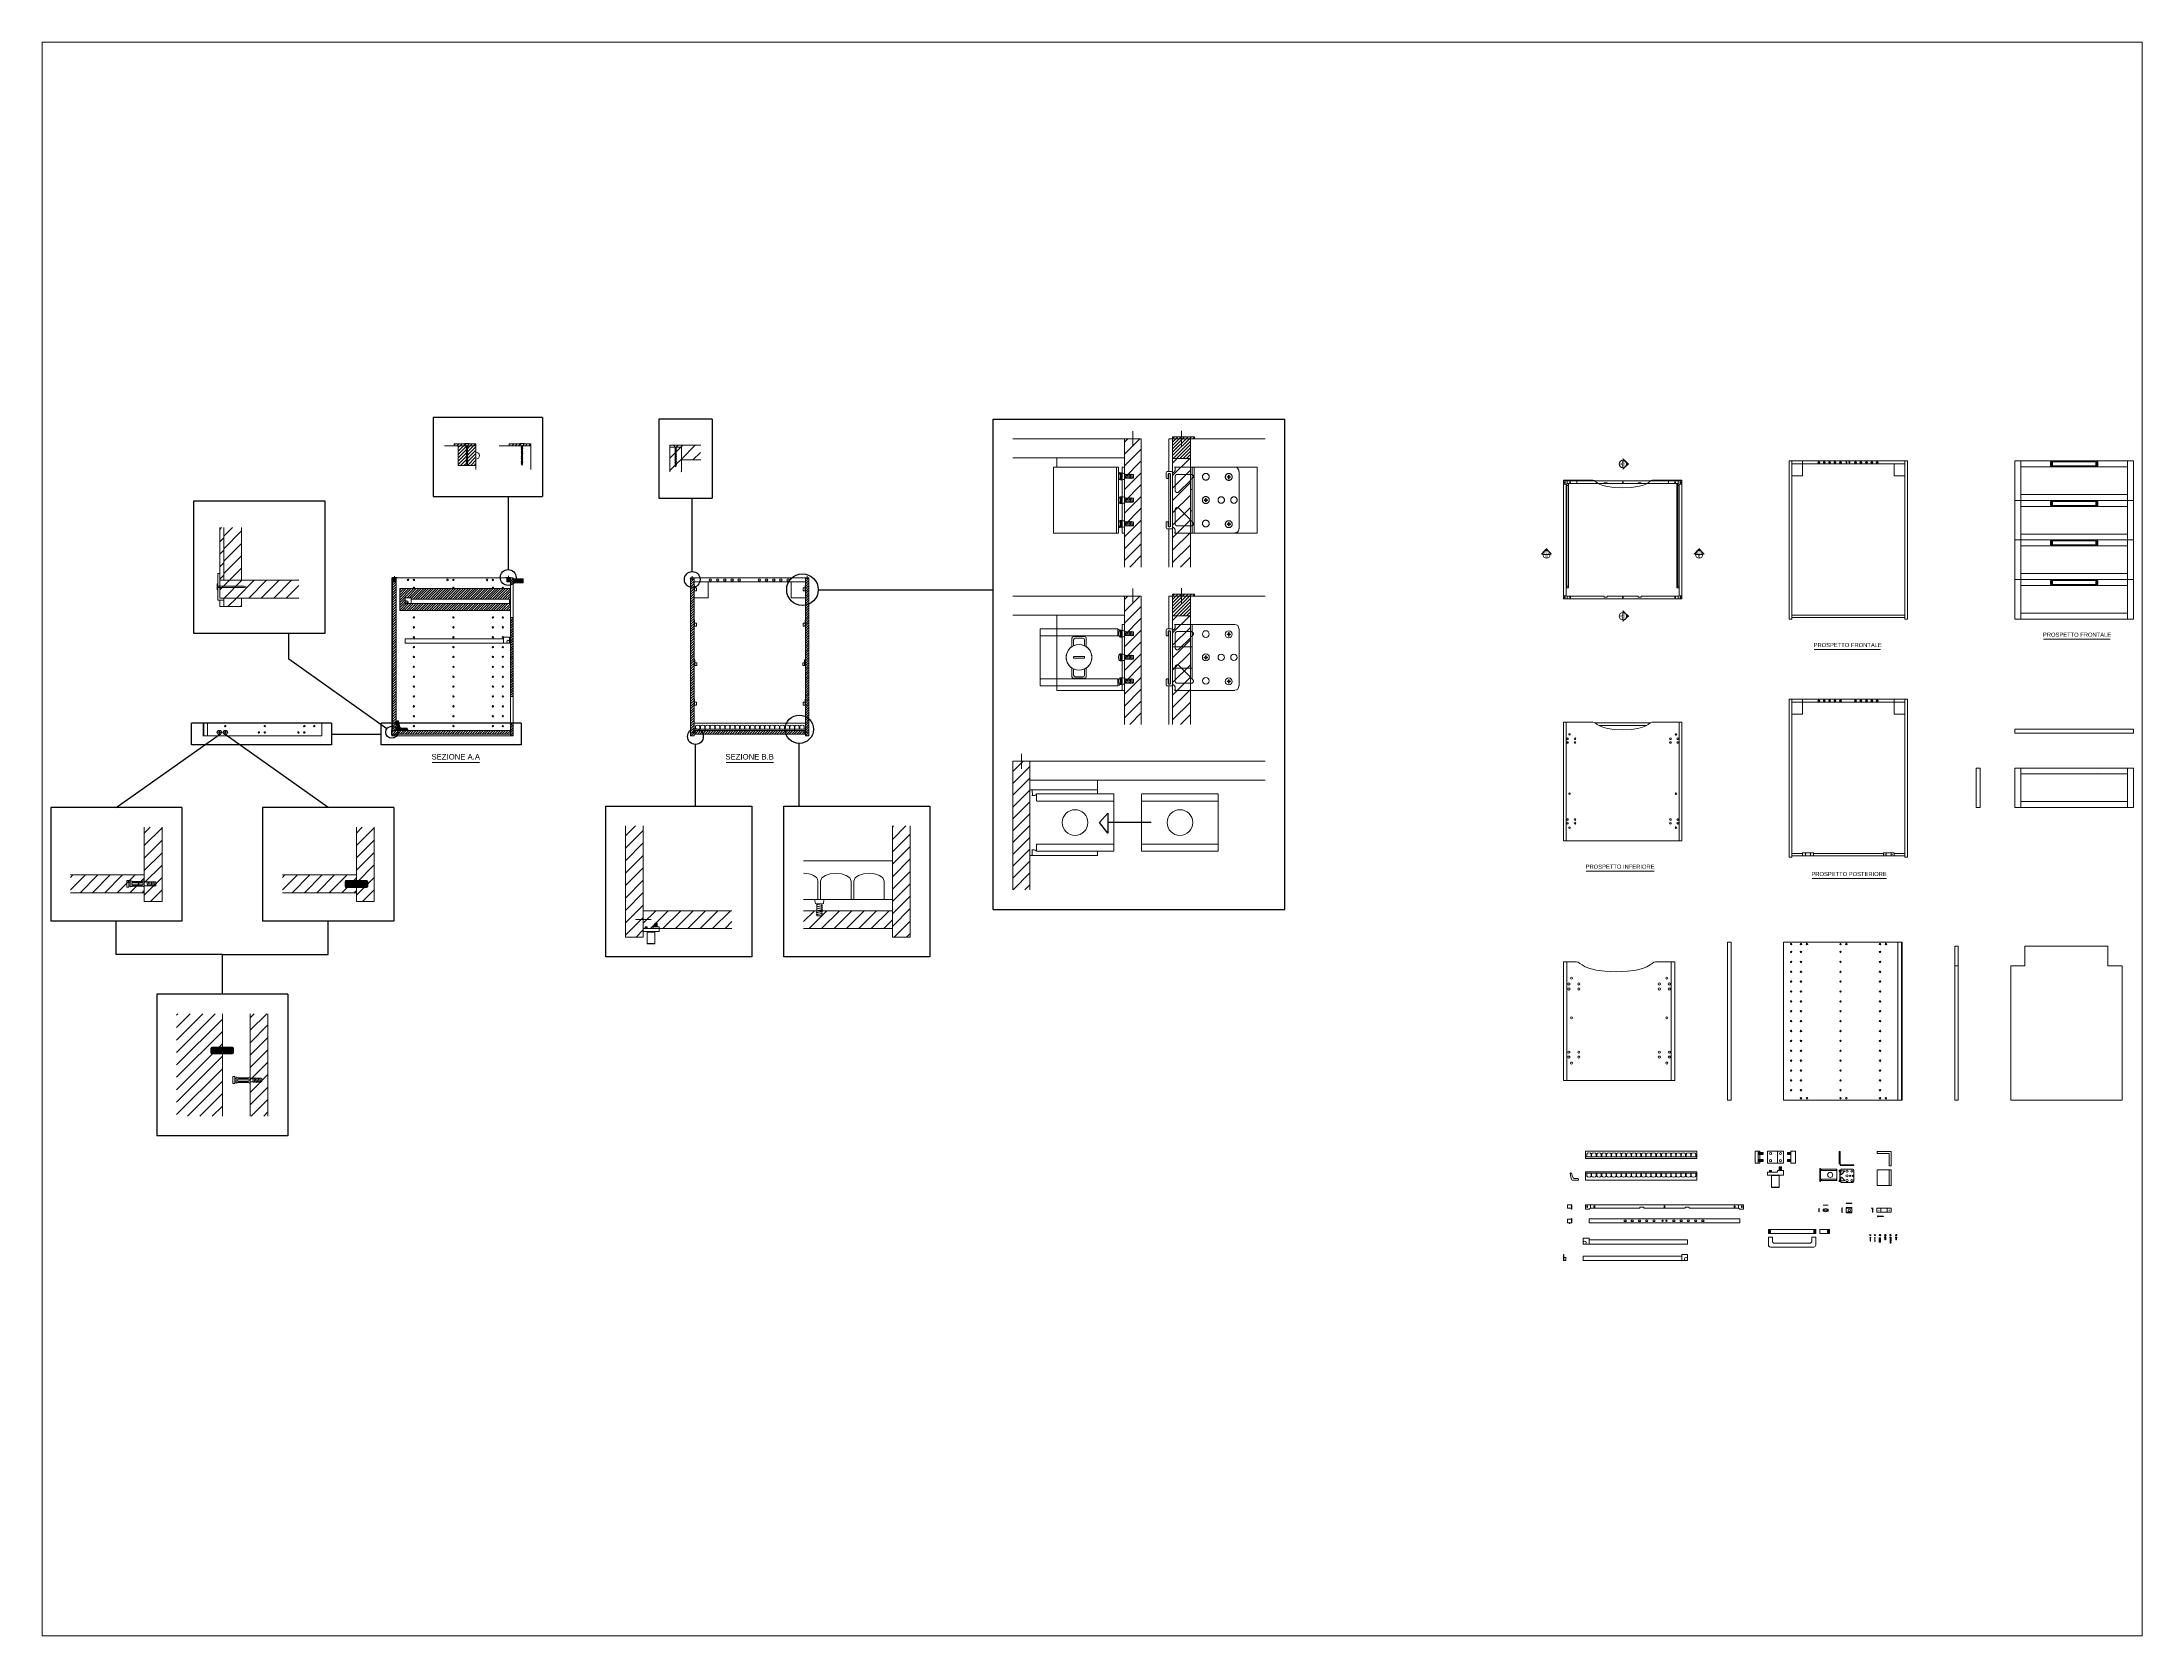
# Paper-space layout 'Layout2' of a CAD drawing. Header units: millimetres. Extents: x 26 to 231, y 20 to 176.
# The model-space entities are those that its viewports show. They can reach past a viewport. Long polylines and large blocks are cut down to what shows.
import ezdxf
from ezdxf.enums import TextEntityAlignment as Align

# ---------------------------------------------------------------- set-up
doc = ezdxf.new("R2010")
doc.units = ezdxf.units.MM
doc.linetypes.add('CENTERX2', pattern=[4, 2.5, -0.5, 0.5, -0.5])
for name, color, linetype, lineweight in [('A-FURN', 8, 'Continuous', 18), ('componenti', 21, 'Continuous', 18), ('frontale cassetto', 9, 'Continuous', 18), ('G-ANNO-DIM', 3, 'Continuous', 18), ('maniglie', 5, 'Continuous', 18), ('meccanismi', 4, 'Continuous', 18), ('viti', 2, 'Continuous', 18)]:
    doc.layers.add(name, color=color, linetype=linetype, lineweight=lineweight)
doc.layers.add('ingrandimenti', color=6, linetype='Continuous')
doc.styles.add('ARIAL', font='arial.ttf')
doc.styles.add('underline', font='arial.ttf')
pattern_1 = [(225, (4023.3813, -670.497), (0.62861793, -0.62861793), [])]
pattern_2 = [(225, (4023.3813, -670.49704), (0.170624866, -0.170624866), [])]
pattern_3 = [(225, (4032.7633, -659.1956), (3.1430896, -3.1430896), [])]
pattern_4 = [(225, (11553.772, -11904.7034), (3.1430896, -3.1430896), [])]
pattern_5 = [(225, (445.3055, 0), (0.62861793, -0.62861793), [])]
pattern_6 = [(45, (753.5028, 0), (-0.62861793, 0.62861793), [])]

# ---------------------------------------------------------------- blocks, each defined once
blk = doc.blocks.new('section plan')
h = blk.add_hatch(color=256)
h.dxf.hatch_style = 1
h.paths.add_polyline_path([(57, 0), (46, 0, -1), (11, 0), (0, 0), (28, -31)])
blk.add_line((46, 0), (11, 0))
blk.add_circle((28, 0), 17.8)
at = {"style": 'ARIAL'}
for tag, height, p in [('A', 13, (28, 9)), ('A-301', 7, (29, -6))]:
    blk.add_attdef(tag, text='', height=height, dxfattribs=at).set_placement(p, align=Align.MIDDLE_CENTER)
blk = doc.blocks.new('buchi')
at = {"layer": 'meccanismi'}
for p, q in [((2908.1, 1714.9), (2908.1, 1715.8)), ((2908.8, 1715.8), (2908.8, 1714.9))]:
    blk.add_line(p, q, dxfattribs=at)
for points in [[(2908.8, 1715.8), (2908.8, 1716), (2908.1, 1716), (2908.1, 1715.8)], [(2908.1, 1714.9), (2908.1, 1714.6), (2908.8, 1714.6), (2908.8, 1714.9)]]:
    blk.add_open_spline(points, degree=3, dxfattribs=at)

msp = doc.modelspace()

# ---------------------------------------------------------------- hatches: boundary and pattern name
at = {"layer": 'A-FURN'}
h = msp.add_hatch(dxfattribs=at)
h.set_pattern_fill('ANSI31', color=256, scale=1.4, angle=180)
h.set_pattern_definition(pattern_3)
edge = h.paths.add_edge_path()
edge.add_spline(control_points=[(2262.4, 2296.7), (2262.3, 2296.7), (2262.3, 2296.6), (2262.4, 2296.6)], knot_values=[0, 0, 0, 0, 0.020013, 0.020013, 0.020013, 0.020013], degree=3, periodic=0)
edge.add_line((2262.4, 2296.6), (2262.5, 2296.6))
edge.add_line((2262.5, 2296.6), (2262.5, 2295.9))
edge.add_line((2262.5, 2295.9), (2262.3, 2295.9))
edge.add_spline(control_points=[(2262.4, 2295.9), (2262.3, 2295.9), (2262.3, 2295.8), (2262.4, 2295.8)], knot_values=[0, 0, 0, 0, 0.020013, 0.020013, 0.020013, 0.020013], degree=3, periodic=0)
edge.add_line((2262.4, 2295.8), (2262.5, 2295.8))
edge.add_line((2262.5, 2295.8), (2262.5, 2295.1))
edge.add_line((2262.5, 2295.1), (2262.3, 2295.1))
edge.add_spline(control_points=[(2262.4, 2295.1), (2262.3, 2295.1), (2262.3, 2295), (2262.4, 2295)], knot_values=[0, 0, 0, 0, 0.020013, 0.020013, 0.020013, 0.020013], degree=3, periodic=0)
edge.add_line((2262.4, 2295), (2262.5, 2295))
edge.add_line((2262.5, 2295), (2262.5, 2294.3))
edge.add_line((2262.5, 2294.3), (2262.3, 2294.3))
edge.add_spline(control_points=[(2262.4, 2294.3), (2262.3, 2294.4), (2262.3, 2294.3), (2262.4, 2294.2)], knot_values=[0, 0, 0, 0, 0.020013, 0.020013, 0.020013, 0.020013], degree=3, periodic=0)
edge.add_line((2262.4, 2294.2), (2262.5, 2294.2))
edge.add_line((2262.5, 2294.2), (2262.5, 2293.5))
edge.add_line((2262.5, 2293.5), (2262.3, 2293.6))
edge.add_spline(control_points=[(2262.4, 2293.6), (2262.3, 2293.6), (2262.3, 2293.5), (2262.4, 2293.5)], knot_values=[0, 0, 0, 0, 0.020013, 0.020013, 0.020013, 0.020013], degree=3, periodic=0)
edge.add_line((2262.4, 2293.5), (2262.5, 2293.4))
edge.add_line((2262.5, 2293.4), (2262.5, 2292.7))
edge.add_line((2262.5, 2292.7), (2262.3, 2292.8))
edge.add_spline(control_points=[(2262.4, 2292.8), (2262.3, 2292.8), (2262.3, 2292.7), (2262.4, 2292.7)], knot_values=[0, 0, 0, 0, 0.020013, 0.020013, 0.020013, 0.020013], degree=3, periodic=0)
edge.add_line((2262.4, 2292.7), (2262.5, 2292.6))
edge.add_line((2262.5, 2292.6), (2262.5, 2292))
edge.add_line((2262.5, 2292), (2262.3, 2292))
edge.add_spline(control_points=[(2262.4, 2292), (2262.3, 2292), (2262.3, 2291.9), (2262.4, 2291.9)], knot_values=[0, 0, 0, 0, 0.020013, 0.020013, 0.020013, 0.020013], degree=3, periodic=0)
edge.add_line((2262.4, 2291.9), (2262.5, 2291.9))
edge.add_line((2262.5, 2291.9), (2262.5, 2291.3))
edge.add_line((2262.5, 2291.3), (2262.5, 2291.1))
edge.add_line((2262.5, 2291.1), (2262.4, 2291.2))
edge.add_spline(control_points=[(2262.4, 2291.2), (2262.4, 2291.2), (2262.4, 2291.1), (2262.4, 2291.1)], knot_values=[0, 0, 0, 0, 0.020013, 0.020013, 0.020013, 0.020013], degree=3, periodic=0)
edge.add_line((2262.4, 2291.1), (2262.5, 2291))
edge.add_line((2262.5, 2291), (2262.7, 2290.6))
edge.add_line((2262.7, 2290.6), (2262.8, 2291))
edge.add_line((2262.8, 2291), (2262.9, 2291))
edge.add_spline(control_points=[(2262.9, 2291), (2263, 2291), (2263, 2291.1), (2262.9, 2291.1)], knot_values=[0, 0, 0, 0, 0.02, 0.02, 0.02, 0.02], degree=3, periodic=0)
edge.add_line((2262.9, 2291.1), (2262.9, 2291.1))
edge.add_line((2262.9, 2291.1), (2263, 2291.3))
edge.add_line((2263, 2291.3), (2263, 2291.7))
edge.add_line((2263, 2291.7), (2263.1, 2291.7))
edge.add_spline(control_points=[(2263.1, 2291.7), (2263.1, 2291.7), (2263.1, 2291.8), (2263.1, 2291.8)], knot_values=[0, 0, 0, 0, 0.02, 0.02, 0.02, 0.02], degree=3, periodic=0)
edge.add_line((2263.1, 2291.8), (2263, 2291.8))
edge.add_line((2263, 2291.8), (2263, 2292.5))
edge.add_line((2263, 2292.5), (2263.1, 2292.5))
edge.add_spline(control_points=[(2263.1, 2292.5), (2263.1, 2292.5), (2263.1, 2292.6), (2263.1, 2292.6)], knot_values=[0, 0, 0, 0, 0.02, 0.02, 0.02, 0.02], degree=3, periodic=0)
edge.add_line((2263.1, 2292.6), (2263, 2292.6))
edge.add_line((2263, 2292.6), (2263, 2293.3))
edge.add_line((2263, 2293.3), (2263.1, 2293.3))
edge.add_spline(control_points=[(2263.1, 2293.3), (2263.1, 2293.3), (2263.1, 2293.4), (2263.1, 2293.4)], knot_values=[0, 0, 0, 0, 0.02, 0.02, 0.02, 0.02], degree=3, periodic=0)
edge.add_line((2263.1, 2293.4), (2263, 2293.4))
edge.add_line((2263, 2293.4), (2263, 2294.1))
edge.add_line((2263, 2294.1), (2263.1, 2294.1))
edge.add_spline(control_points=[(2263.1, 2294.1), (2263.1, 2294.1), (2263.1, 2294.2), (2263.1, 2294.2)], knot_values=[0, 0, 0, 0, 0.02, 0.02, 0.02, 0.02], degree=3, periodic=0)
edge.add_line((2263.1, 2294.2), (2263, 2294.2))
edge.add_line((2263, 2294.2), (2263, 2294.9))
edge.add_line((2263, 2294.9), (2263.1, 2294.9))
edge.add_spline(control_points=[(2263.1, 2294.9), (2263.1, 2294.9), (2263.1, 2295), (2263.1, 2295)], knot_values=[0, 0, 0, 0, 0.02, 0.02, 0.02, 0.02], degree=3, periodic=0)
edge.add_line((2263.1, 2295), (2263, 2295))
edge.add_line((2263, 2295), (2263, 2295.7))
edge.add_line((2263, 2295.7), (2263.1, 2295.7))
edge.add_spline(control_points=[(2263.1, 2295.7), (2263.1, 2295.7), (2263.1, 2295.8), (2263.1, 2295.8)], knot_values=[0, 0, 0, 0, 0.02, 0.02, 0.02, 0.02], degree=3, periodic=0)
edge.add_line((2263.1, 2295.8), (2263, 2295.8))
edge.add_line((2263, 2295.8), (2263, 2296.5))
edge.add_line((2263, 2296.5), (2263.1, 2296.5))
edge.add_spline(control_points=[(2263.1, 2296.5), (2263.1, 2296.5), (2263.1, 2296.6), (2263.1, 2296.6)], knot_values=[0, 0, 0, 0, 0.02, 0.02, 0.02, 0.02], degree=3, periodic=0)
edge.add_line((2263.1, 2296.6), (2263, 2296.6))
edge.add_line((2263, 2296.6), (2263, 2297.3))
edge.add_line((2263, 2297.3), (2263.1, 2297.3))
edge.add_spline(control_points=[(2263.1, 2297.3), (2263.1, 2297.2), (2263.1, 2297.3), (2263.1, 2297.4)], knot_values=[0, 0, 0, 0, 0.02, 0.02, 0.02, 0.02], degree=3, periodic=0)
edge.add_line((2263.1, 2297.4), (2263, 2297.4))
edge.add_line((2263, 2297.4), (2263, 2298.1))
edge.add_line((2263, 2298.1), (2263.1, 2298))
edge.add_spline(control_points=[(2263.1, 2298), (2263.1, 2298), (2263.1, 2298.1), (2263.1, 2298.1)], knot_values=[0, 0, 0, 0, 0.02, 0.02, 0.02, 0.02], degree=3, periodic=0)
edge.add_line((2263.1, 2298.1), (2263, 2298.2))
edge.add_line((2263, 2298.2), (2263, 2298.9))
edge.add_line((2263, 2298.9), (2263.1, 2298.8))
edge.add_spline(control_points=[(2263.1, 2298.8), (2263.1, 2298.8), (2263.1, 2298.9), (2263.1, 2298.9)], knot_values=[0, 0, 0, 0, 0.02, 0.02, 0.02, 0.02], degree=3, periodic=0)
edge.add_line((2263.1, 2298.9), (2263, 2299))
edge.add_line((2263, 2299), (2263, 2299.7))
edge.add_line((2263, 2299.7), (2263.1, 2299.6))
edge.add_spline(control_points=[(2263.1, 2299.6), (2263.1, 2299.6), (2263.1, 2299.7), (2263.1, 2299.7)], knot_values=[0, 0, 0, 0, 0.02, 0.02, 0.02, 0.02], degree=3, periodic=0)
edge.add_line((2263.1, 2299.7), (2263, 2299.8))
edge.add_line((2263, 2299.8), (2263, 2300.5))
edge.add_line((2263, 2300.5), (2265.6, 2300.5))
edge.add_line((2265.6, 2300.5), (2265.6, 2294.1))
edge.add_line((2265.6, 2294.1), (2265.6, 2288))
edge.add_arc((2262.7, 2300.5), 12.8, 270, 283.0029, ccw=False)
edge.add_arc((2262.7, 2300.5), 12.8, 256.9971, 270, ccw=False)
edge.add_line((2259.8, 2288), (2259.8, 2300.5))
edge.add_line((2259.8, 2300.5), (2262.5, 2300.5))
edge.add_line((2262.5, 2300.5), (2262.5, 2299.9))
edge.add_line((2262.5, 2299.9), (2262.3, 2299.9))
edge.add_spline(control_points=[(2262.4, 2299.9), (2262.3, 2299.9), (2262.3, 2299.8), (2262.4, 2299.8)], knot_values=[0, 0, 0, 0, 0.020013, 0.020013, 0.020013, 0.020013], degree=3, periodic=0)
edge.add_line((2262.4, 2299.8), (2262.5, 2299.8))
edge.add_line((2262.5, 2299.8), (2262.5, 2299.1))
edge.add_line((2262.5, 2299.1), (2262.3, 2299.1))
edge.add_spline(control_points=[(2262.4, 2299.1), (2262.3, 2299.1), (2262.3, 2299), (2262.4, 2299)], knot_values=[0, 0, 0, 0, 0.020013, 0.020013, 0.020013, 0.020013], degree=3, periodic=0)
edge.add_line((2262.4, 2299), (2262.5, 2299))
edge.add_line((2262.5, 2299), (2262.5, 2298.3))
edge.add_line((2262.5, 2298.3), (2262.3, 2298.3))
edge.add_spline(control_points=[(2262.4, 2298.3), (2262.3, 2298.3), (2262.3, 2298.2), (2262.4, 2298.2)], knot_values=[0, 0, 0, 0, 0.020013, 0.020013, 0.020013, 0.020013], degree=3, periodic=0)
edge.add_line((2262.4, 2298.2), (2262.5, 2298.2))
edge.add_line((2262.5, 2298.2), (2262.5, 2297.5))
edge.add_line((2262.5, 2297.5), (2262.3, 2297.5))
edge.add_spline(control_points=[(2262.4, 2297.5), (2262.3, 2297.5), (2262.3, 2297.4), (2262.4, 2297.4)], knot_values=[0, 0, 0, 0, 0.020013, 0.020013, 0.020013, 0.020013], degree=3, periodic=0)
edge.add_line((2262.4, 2297.4), (2262.5, 2297.4))
edge.add_line((2262.5, 2297.4), (2262.5, 2296.7))
edge.add_line((2262.5, 2296.7), (2262.3, 2296.7))
h = msp.add_hatch(dxfattribs=at)
h.set_pattern_fill('ANSI31', color=256, scale=1.334375, angle=180)
h.set_pattern_definition([(225, (10456.9746, -11538.974), (2.9957573, -2.9957573), [])])
h.paths.add_polyline_path([(2489.9, 2239.8), (2498.4, 2239.8), (2498.4, 2304.8), (2489.9, 2304.8)])
h = msp.add_hatch(dxfattribs=at)
h.set_pattern_fill('ANSI31', color=256, scale=1.4, angle=180)
h.set_pattern_definition([(225, (12034.091, -12219.8132), (3.1430896, -3.1430896), [])])
h.paths.add_polyline_path([(2514.3, 2239.8), (2523.3, 2239.8), (2523.3, 2294.8), (2514.3, 2294.8)])
h = msp.add_hatch(dxfattribs=at)
h.set_pattern_fill('ANSI31', color=256, scale=1.4, angle=180)
h.set_pattern_definition([(225, (-11408.1684, -12142.9125), (3.1430896, -3.1430896), [])])
h.paths.add_polyline_path([(2033.9, 2259.9), (2031.9, 2259.9), (2031.9, 2233.2), (2033.9, 2233.2)])
h = msp.add_hatch(dxfattribs=at)
h.set_pattern_fill('ANSI31', color=256, scale=1.4, angle=180)
h.set_pattern_definition(pattern_4)
h.paths.add_polyline_path([(2042.9, 2259.9), (2033.9, 2259.9), (2033.9, 2233.2), (2042.9, 2233.2)])
h = msp.add_hatch(dxfattribs=at)
h.set_pattern_fill('ANSI31', color=256, scale=1.4, angle=180)
h.set_pattern_definition(pattern_4)
h.paths.add_polyline_path([(2071.9, 2224.2), (2071.9, 2233.2), (2031.9, 2233.2), (2031.9, 2224.2)])
h = msp.add_hatch(dxfattribs=at)
h.set_pattern_fill('ANSI31', color=256, scale=0.28, angle=180)
h.set_pattern_definition(pattern_5)
h.paths.add_polyline_path([(2330.2, 2234.4), (2328.4, 2234.4), (2328.4, 2232.4), (2328.4, 2220.6, 0.059495), (2330.2, 2221.2)])
h.paths.add_polyline_path([(2330.2, 2221.2, -0.059495), (2328.4, 2220.6), (2328.4, 2164.2, -0.076968), (2330.2, 2163)])
h.paths.add_polyline_path([(2330.2, 2163, 0.076968), (2328.4, 2164.2), (2328.4, 2156.4), (2328.4, 2154.4), (2330.2, 2154.4)])
h.paths.add_polyline_path([(2328.4, 2156.4), (2328.4, 2157.1), (2318.2, 2157.1, 0.064731), (2318.6, 2155.3), (2328.4, 2155.3)])
h.paths.add_polyline_path([(2318.2, 2157.1), (2275.4, 2157.1, -0.136201), (2276.5, 2155.3), (2318.6, 2155.3, -0.064731)])
h.paths.add_polyline_path([(2275.4, 2157.1), (2272, 2157.1), (2272, 2156.4), (2272, 2155.3), (2276.5, 2155.3, 0.136201)])
h.paths.add_polyline_path([(2272, 2158.1, 0.124519), (2270.2, 2157.3), (2270.2, 2154.4), (2272, 2154.4)])
h.paths.add_polyline_path([(2272, 2234.4), (2270.2, 2234.4), (2270.2, 2229.7, 0.113961), (2272, 2229.7)])
h = msp.add_hatch(dxfattribs=at)
h.set_pattern_fill('ANSI31', color=256, scale=1.4, angle=180)
h.set_pattern_definition(pattern_4)
h.paths.add_polyline_path([(2033.9, 2224.2), (2033.9, 2219.9), (2042.9, 2219.9), (2042.9, 2224.2)])
h = msp.add_hatch(dxfattribs=at)
h.set_pattern_fill('ANSI31', color=256, scale=0.28, angle=180)
h.set_pattern_definition([(225, (-569.00675, -718.13885), (0.62861793, -0.62861793), [])])
h.paths.add_polyline_path([(2119, 2157.1), (2119.4, 2157.1), (2119.4, 2232.4), (2119, 2232.4)])
h = msp.add_hatch(dxfattribs=at)
h.set_pattern_fill('ANSI31', color=256, scale=0.28, angle=180)
h.set_pattern_definition(pattern_1)
h.paths.add_polyline_path([(2119.4, 2232.4), (2119.4, 2157.1), (2121.2, 2157.1), (2121.2, 2232.4)])
h = msp.add_hatch(dxfattribs=at)
h.set_pattern_fill('ANSI31', color=256, scale=0.28, angle=180)
h.set_pattern_definition(pattern_5)
h.paths.add_polyline_path([(2272, 2224.4), (2272, 2229.7, -0.113961), (2270.2, 2229.7), (2270.2, 2157.3, -0.124519), (2272, 2158.1), (2272, 2160.9)])
h = msp.add_hatch(dxfattribs=at)
h.set_pattern_fill('ANSI31', color=256, scale=1.334375, angle=180)
h.set_pattern_definition([(225, (10456.9746, -11618.5745), (2.9957573, -2.9957573), [])])
h.paths.add_polyline_path([(2489.9, 2160.2), (2498.4, 2160.2), (2498.4, 2225.2), (2489.9, 2225.2)])
h = msp.add_hatch(dxfattribs=at)
h.set_pattern_fill('ANSI31', color=256, scale=1.4, angle=180)
h.set_pattern_definition([(225, (12034.091, -12299.4137), (3.1430896, -3.1430896), [])])
h.paths.add_polyline_path([(2514.3, 2160.2), (2523.3, 2160.2), (2523.3, 2215.2), (2514.3, 2215.2)])
h = msp.add_hatch(dxfattribs=at)
h.set_pattern_fill('ANSI31', color=256, scale=0.28, angle=180)
h.set_pattern_definition(pattern_1)
h.paths.add_polyline_path([(2119, 2157.1), (2119, 2155.3), (2179, 2155.3), (2179, 2157.1)])
h = msp.add_hatch(dxfattribs=at)
h.set_pattern_fill('ANSI31', color=256, scale=0.28, angle=180)
h.set_pattern_definition(pattern_1)
h.paths.add_polyline_path([(2119.4, 2155.3), (2119.4, 2154.4), (2121.2, 2154.4), (2121.2, 2155.3)])
h = msp.add_hatch(dxfattribs=at)
h.set_pattern_fill('ANSI31', color=256, scale=1.334375, angle=180)
h.set_pattern_definition([(225, (10391.9746, -11702.1666), (2.9957573, -2.9957573), [])])
h.paths.add_polyline_path([(2433.4, 2076.6), (2442, 2076.6), (2442, 2141.6), (2433.4, 2141.6)])
h = msp.add_hatch(dxfattribs=at)
h.set_pattern_fill('ANSI31', color=256, scale=1.4, angle=180)
h.set_pattern_definition([(225, (4300.777, -836.672), (3.1430896, -3.1430896), [])])
h.paths.add_polyline_path([(1993.7, 2108.2), (1993.7, 2080.7), (1993.7, 2070.7), (2002.7, 2070.7), (2002.7, 2108.2)])
h = msp.add_hatch(dxfattribs=at)
h.set_pattern_fill('ANSI31', color=256, scale=1.4, angle=180)
h.set_pattern_definition([(225, (4408.108, -836.672), (3.1430896, -3.1430896), [])])
h.paths.add_polyline_path([(2101.1, 2108.2), (2101.1, 2080.7), (2101.1, 2070.7), (2110.1, 2070.7), (2110.1, 2108.2)])
h = msp.add_hatch(dxfattribs=at)
h.set_pattern_fill('ANSI31', color=256, scale=1.400022, angle=180)
h.set_pattern_definition([(225, (10987.3475, -12072.167), (3.1431384, -3.1431384), [])])
h.paths.add_polyline_path([(2246.3, 2108.9), (2237.3, 2108.9), (2237.3, 2052.6), (2246.3, 2052.6)])
h = msp.add_hatch(dxfattribs=at)
h.set_pattern_fill('ANSI31', color=256, scale=1.400022, angle=180)
h.set_pattern_definition([(225, (11023.663, -12072.167), (3.1431384, -3.1431384), [])])
h.paths.add_polyline_path([(2372.4, 2108.9), (2381.4, 2108.9), (2381.4, 2052.6), (2372.4, 2052.6)])
h = msp.add_hatch(dxfattribs=at)
h.set_pattern_fill('ANSI31', color=256, scale=1.399998, angle=180)
h.set_pattern_definition([(225, (10352.6658, -12050.4585), (3.1430852, -3.1430852), [])])
h.paths.add_polyline_path([(1956.3, 2084.1), (1956.3, 2075.1), (1993.7, 2075.1), (1993.7, 2084.1)])
h = msp.add_hatch(dxfattribs=at)
h.set_pattern_fill('ANSI31', color=256, scale=1.399998, angle=180)
h.set_pattern_definition([(225, (10459.997, -12050.4585), (3.1430852, -3.1430852), [])])
h.paths.add_polyline_path([(2063.6, 2084.1), (2063.6, 2075.1), (2101.1, 2075.1), (2101.1, 2084.1)])
h = msp.add_hatch(dxfattribs=at)
h.set_pattern_fill('ANSI31', color=256, scale=1.400022, angle=180)
h.set_pattern_definition([(225, (10987.3475, -12068.81), (3.1431384, -3.1431384), [])])
h.paths.add_polyline_path([(2291.2, 2057), (2291.2, 2066), (2246.3, 2066), (2246.3, 2057)])
h = msp.add_hatch(dxfattribs=at)
h.set_pattern_fill('ANSI31', color=256, scale=1.400022, angle=180)
h.set_pattern_definition([(225, (11023.663, -12068.81), (3.1431384, -3.1431384), [])])
h.paths.add_polyline_path([(2327.5, 2057), (2327.5, 2066), (2372.4, 2066), (2372.4, 2057)])
h = msp.add_hatch(dxfattribs=at)
h.set_pattern_fill('ANSI31', color=256, scale=1.4, angle=180)
h.set_pattern_definition([(225, (4259.1117, -974.1833), (3.1430896, -3.1430896), [])])
h.paths.add_polyline_path([(2010, 1962), (2033.2, 1962), (2033.2, 2013.8), (2010, 2013.8)])
h = msp.add_hatch(dxfattribs=at)
h.set_pattern_fill('ANSI31', color=256, scale=1.4, angle=180)
h.set_pattern_definition([(225, (4354.3386, -974.1833), (3.1430896, -3.1430896), [])])
h.paths.add_polyline_path([(2047.3, 1962), (2056.3, 1962), (2056.3, 2013.8), (2047.3, 2013.8)])
at = {"layer": 'frontale cassetto'}
h = msp.add_hatch(dxfattribs=at)
h.set_pattern_fill('ANSI31', color=256, scale=0.28)
h.set_pattern_definition(pattern_6)
h.paths.add_polyline_path([(2180.5, 2231.6, -0.107662), (2179, 2230.8), (2179, 2214.4), (2180.5, 2214.4)])
h.paths.add_polyline_path([(2180.5, 2234.4), (2179, 2234.4), (2179, 2214.4), (2180.5, 2214.4)])
h.paths.add_polyline_path([(2180.5, 2214.4), (2179, 2214.4), (2179, 2194.4), (2180.5, 2194.4)])
h.paths.add_polyline_path([(2180.5, 2194.4), (2179, 2194.4), (2179, 2174.4), (2180.5, 2174.4)])
h.paths.add_polyline_path([(2180.5, 2174.4), (2179, 2174.4), (2179, 2160.9), (2180.5, 2160.9)], flags=17)
h.paths.add_polyline_path([(2180.5, 2174.4), (2179, 2174.4), (2179, 2154.4), (2180.5, 2154.4)])
h = msp.add_hatch(dxfattribs=at)
h.set_pattern_fill('ANSI31', color=256, scale=0.28)
h.set_pattern_definition(pattern_6)
h.paths.add_polyline_path([(2123, 2229), (2123, 2217.9), (2179, 2217.9), (2179, 2229)])
h.paths.add_polyline_path([(2178.6, 2223.6), (2178.6, 2221.4), (2125.8, 2221.4), (2125.8, 2224.4), (2128.8, 2224.4), (2128.8, 2223.6)], flags=16)
h.paths.add_polyline_path([(2125.8, 2222.1, -1), (2127.3, 2222.1, -1)], flags=16)
at = {"layer": 'maniglie'}
h = msp.add_hatch(dxfattribs=at)
h.set_pattern_fill('ANSI31', color=256, scale=0.076)
h.set_pattern_definition([(45, (753.5028, 0), (-0.170624866, 0.170624866), [])])
h.paths.add_polyline_path([(2181.9, 2233.9), (2180.5, 2233.9), (2180.5, 2231.9), (2180.9, 2231.9, 0.142212)])
edge = h.paths.add_edge_path()
edge.add_line((2185.5, 2231.9), (2185.5, 2233.9))
edge.add_line((2185.5, 2233.9), (2181.9, 2233.9))
edge.add_arc((2177.9, 2234.6), 4, 317.5458, 349.9213, ccw=False)
edge.add_line((2180.9, 2231.9), (2185.5, 2231.9))
at = {"layer": 'meccanismi'}
h = msp.add_hatch(dxfattribs=at)
h.set_pattern_fill('ANSI31', color=256, scale=0.380417, angle=180)
h.set_pattern_definition([(225, (11393.5474, -12239.2139), (0.85406116, -0.85406116), [])])
h.paths.add_polyline_path([(2157.3, 2293.4), (2157.3, 2292.8), (2156.8, 2292.6), (2156.8, 2293.3)])
h.paths.add_polyline_path([(2156.7, 2292.6), (2156.7, 2292.6), (2157.4, 2292.8), (2157.4, 2292.8), (2157.4, 2292.8), (2157.4, 2292.8), (2157.5, 2292.8), (2157.5, 2292.8), (2157.5, 2292.8), (2157.5, 2292.8), (2157.5, 2292.8), (2157.5, 2292.8), (2157.5, 2292.8), (2157.5, 2292.8), (2157.5, 2292.7), (2157.5, 2292.7), (2157.5, 2292.7), (2157.5, 2292.7), (2157.5, 2292.7), (2157.5, 2292.7), (2157.5, 2292.7), (2157.5, 2292.7), (2157.5, 2292.7), (2157.5, 2292.7), (2157.5, 2292.7), (2157.5, 2292.7), (2157.5, 2292.7), (2157.5, 2292.7), (2157.5, 2292.7), (2157.5, 2292.7), (2157.5, 2292.7), (2157.5, 2292.7), (2157.4, 2292.7), (2157.4, 2292.7), (2157.4, 2292.7), (2157.4, 2292.7), (2156.7, 2292.5), (2156.7, 2292.5), (2156.7, 2292.5), (2156.7, 2292.5), (2156.7, 2292.5), (2156.7, 2292.5), (2156.7, 2292.5), (2156.7, 2292.5), (2156.7, 2292.5), (2156.7, 2292.5), (2156.7, 2292.5), (2156.7, 2292.5), (2156.7, 2292.5), (2156.7, 2292.6), (2156.7, 2292.6), (2156.7, 2292.6), (2156.7, 2292.6), (2156.7, 2292.6), (2156.7, 2292.6), (2156.7, 2292.6), (2156.7, 2292.6), (2156.7, 2292.6), (2156.7, 2292.6), (2156.7, 2292.6), (2156.7, 2292.6), (2156.7, 2292.6), (2156.7, 2292.6), (2156.7, 2292.6), (2156.7, 2292.6), (2156.7, 2292.6), (2156.7, 2292.6), (2156.7, 2292.6)])
h.paths.add_polyline_path([(2157.3, 2294.3), (2156.8, 2294.2), (2156.8, 2294.9), (2157.3, 2295)])
h.paths.add_polyline_path([(2158.2, 2302.3), (2157.3, 2301.3), (2161.6, 2301.3), (2161.6, 2302.3)])
h.paths.add_polyline_path([(2156.8, 2301.3), (2156, 2302.3), (2150.6, 2302.3), (2150.6, 2301.3)])
h.paths.add_polyline_path([(2157.3, 2300.6), (2157.3, 2299.9), (2156.8, 2299.8), (2156.8, 2300.5)])
h.paths.add_polyline_path([(2157.4, 2299.8), (2157.4, 2299.8), (2156.7, 2299.6), (2156.7, 2299.6), (2156.7, 2299.6), (2156.7, 2299.6), (2156.7, 2299.6), (2156.7, 2299.6), (2156.7, 2299.6), (2156.7, 2299.6), (2156.7, 2299.6), (2156.7, 2299.6), (2156.7, 2299.6), (2156.7, 2299.7), (2156.7, 2299.7), (2156.7, 2299.7), (2156.7, 2299.7), (2156.7, 2299.7), (2156.7, 2299.7), (2156.7, 2299.7), (2156.7, 2299.7), (2156.7, 2299.7), (2156.7, 2299.7), (2156.7, 2299.7), (2156.7, 2299.7), (2156.7, 2299.7), (2156.7, 2299.7), (2156.7, 2299.7), (2156.7, 2299.7), (2156.7, 2299.7), (2156.7, 2299.7), (2156.7, 2299.7), (2156.7, 2299.7), (2156.7, 2299.7), (2156.7, 2299.7), (2156.7, 2299.7), (2156.7, 2299.7), (2156.7, 2299.7), (2156.7, 2299.7), (2156.7, 2299.7), (2156.7, 2299.7), (2156.7, 2299.7), (2157.4, 2299.9), (2157.4, 2299.9), (2157.4, 2299.9), (2157.4, 2299.9), (2157.4, 2299.9), (2157.5, 2299.9), (2157.5, 2299.9), (2157.5, 2299.9), (2157.5, 2299.9), (2157.5, 2299.9), (2157.5, 2299.9), (2157.5, 2299.9), (2157.5, 2299.9), (2157.5, 2299.9), (2157.5, 2299.9), (2157.5, 2299.9), (2157.5, 2299.9), (2157.5, 2299.9), (2157.5, 2299.9), (2157.5, 2299.8), (2157.5, 2299.8), (2157.5, 2299.8), (2157.5, 2299.8), (2157.5, 2299.8), (2157.5, 2299.8), (2157.5, 2299.8), (2157.5, 2299.8), (2157.5, 2299.8), (2157.5, 2299.8), (2157.5, 2299.8), (2157.5, 2299.8), (2157.5, 2299.8), (2157.5, 2299.8), (2157.5, 2299.8), (2157.5, 2299.8), (2157.4, 2299.8), (2157.4, 2299.8), (2157.4, 2299.8)])
h.paths.add_polyline_path([(2156.8, 2299), (2156.8, 2299.7), (2157.3, 2299.8), (2157.3, 2299.1)])
h.paths.add_polyline_path([(2156.8, 2297.4), (2156.8, 2298.1), (2157.3, 2298.2), (2157.3, 2297.5)])
h.paths.add_polyline_path([(2156.7, 2298.2), (2156.7, 2298.2), (2157.4, 2298.3), (2157.4, 2298.3), (2157.4, 2298.3), (2157.4, 2298.3), (2157.4, 2298.3), (2157.5, 2298.3), (2157.5, 2298.3), (2157.5, 2298.3), (2157.5, 2298.3), (2157.5, 2298.3), (2157.5, 2298.3), (2157.5, 2298.3), (2157.5, 2298.3), (2157.5, 2298.3), (2157.5, 2298.3), (2157.5, 2298.3), (2157.5, 2298.3), (2157.5, 2298.3), (2157.5, 2298.3), (2157.5, 2298.3), (2157.5, 2298.3), (2157.5, 2298.3), (2157.5, 2298.3), (2157.5, 2298.3), (2157.5, 2298.2), (2157.5, 2298.2), (2157.5, 2298.2), (2157.5, 2298.2), (2157.5, 2298.2), (2157.5, 2298.2), (2157.5, 2298.2), (2157.5, 2298.2), (2157.5, 2298.2), (2157.5, 2298.2), (2157.5, 2298.2), (2157.4, 2298.2), (2157.4, 2298.2), (2157.4, 2298.2), (2157.4, 2298.2), (2157.4, 2298.2), (2156.7, 2298.1), (2156.7, 2298.1), (2156.7, 2298.1), (2156.7, 2298.1), (2156.7, 2298.1), (2156.7, 2298.1), (2156.7, 2298.1), (2156.7, 2298.1), (2156.7, 2298.1), (2156.7, 2298.1), (2156.7, 2298.1), (2156.7, 2298.1), (2156.7, 2298.1), (2156.7, 2298.1), (2156.7, 2298.1), (2156.7, 2298.1), (2156.7, 2298.1), (2156.7, 2298.1), (2156.7, 2298.1), (2156.7, 2298.1), (2156.7, 2298.1), (2156.7, 2298.1), (2156.7, 2298.1), (2156.7, 2298.1), (2156.7, 2298.1), (2156.7, 2298.1), (2156.7, 2298.1), (2156.7, 2298.1), (2156.7, 2298.1), (2156.7, 2298.1), (2156.7, 2298.1), (2156.7, 2298.1), (2156.7, 2298.1), (2156.7, 2298.1), (2156.7, 2298.1), (2156.7, 2298.2), (2156.7, 2298.2), (2156.7, 2298.2)])
h.paths.add_polyline_path([(2156.8, 2296.5), (2157.3, 2296.6), (2157.3, 2295.9), (2156.8, 2295.8)])
h.paths.add_polyline_path([(2156.8, 2300.6), (2156.8, 2301.3), (2152.6, 2301.3), (2152.6, 2291.3), (2161.6, 2291.3), (2161.6, 2301.3), (2157.3, 2301.3), (2157.3, 2300.7)])
h = msp.add_hatch(dxfattribs=at)
h.set_pattern_fill('ANSI31', color=256, scale=1.4, angle=180)
h.set_pattern_definition(pattern_3)
h.paths.add_polyline_path([(2275.5, 2301.5, -0.151551), (2273.8, 2294.1), (2265.6, 2294.1), (2265.6, 2300.5), (2263, 2300.5), (2263.8, 2301.5)])
h = msp.add_hatch(dxfattribs=at)
h.set_pattern_fill('ANSI31', color=256, scale=0.38, angle=180)
h.set_pattern_definition([(225, (12034.0911, -12219.8132), (0.85312433, -0.85312433), [])])
h.paths.add_polyline_path([(2514.3, 2304.8), (2514.3, 2294.8), (2523.3, 2294.8), (2523.3, 2304.8)])
h.paths.add_polyline_path([(2514.3, 2305.8), (2514.3, 2304.8), (2523.3, 2304.8), (2525.3, 2304.8), (2525.3, 2305.8)])
h = msp.add_hatch(dxfattribs=at)
h.set_pattern_fill('ANSI31', color=256, scale=0.076, angle=180)
h.set_pattern_definition(pattern_2)
h.paths.add_polyline_path([(2119.4, 2234.4), (2119.4, 2232.4), (2121.2, 2232.4), (2121.2, 2234.4)])
h.paths.add_polyline_path([(2119.4, 2234.6), (2119.4, 2234.4), (2121.2, 2234.4), (2121.6, 2234.4), (2121.6, 2234.6)])
h = msp.add_hatch(dxfattribs=at)
h.set_pattern_fill('ANSI31', color=256, scale=0.076, angle=180)
h.set_pattern_definition(pattern_2)
h.paths.add_polyline_path([(2177.2, 2234.4), (2177.2, 2232.4), (2179, 2232.4), (2179, 2234.4)])
h.paths.add_polyline_path([(2176.8, 2234.6), (2176.8, 2234.4), (2179, 2234.4), (2179, 2234.6)])
h = msp.add_hatch(dxfattribs=at)
h.set_pattern_fill('ANSI31', color=256, scale=0.38, angle=180)
h.set_pattern_definition([(225, (12034.0911, -12299.4137), (0.85312433, -0.85312433), [])])
h.paths.add_polyline_path([(2514.3, 2225.2), (2514.3, 2215.2), (2523.3, 2215.2), (2523.3, 2225.2)])
h.paths.add_polyline_path([(2514.3, 2226.2), (2514.3, 2225.2), (2523.3, 2225.2), (2525.3, 2225.2), (2525.3, 2226.2)])
h = msp.add_hatch(dxfattribs=at)
h.set_pattern_fill('ANSI31', color=256, scale=0.076, angle=180)
h.set_pattern_definition([(225, (-569.00675, -718.13885), (0.170624866, -0.170624866), [])])
edge = h.paths.add_edge_path()
edge.add_spline(control_points=[(2126.8, 2157.2), (2127.1, 2157.2), (2127.1, 2158.3), (2126.8, 2158.3)], knot_values=[0, 0, 0, 0, 1.2, 1.2, 1.2, 1.2], degree=3, periodic=0)
edge.add_line((2126.8, 2158.3), (2123.9, 2158.3))
edge.add_spline(control_points=[(2123.9, 2158.3), (2123.3, 2158.2), (2123, 2159.1), (2122.9, 2159.6)], knot_values=[0, 0, 0, 0, 1.77071, 1.77071, 1.77071, 1.77071], degree=3, periodic=0)
edge.add_line((2122.9, 2159.6), (2122.6, 2160.9))
edge.add_line((2122.6, 2160.9), (2121.4, 2160.9))
edge.add_line((2121.4, 2160.9), (2122.1, 2158.2))
edge.add_spline(control_points=[(2122.1, 2158.2), (2122.1, 2157.7), (2122.7, 2157.1), (2123.2, 2157.1)], knot_values=[0, 0, 0, 0, 1.697056, 1.697056, 1.697056, 1.697056], degree=3, periodic=0)
edge.add_line((2123.2, 2157.1), (2126.8, 2157.2))
edge = h.paths.add_edge_path()
edge.add_spline(control_points=[(2122.3, 2162), (2122.2, 2162.3), (2121.3, 2162.1), (2121.2, 2161.8)], knot_values=[0, 0, 0, 0, 1.105833, 1.105833, 1.105833, 1.105833], degree=3, periodic=0)
edge.add_line((2121.2, 2161.8), (2121.2, 2161.7))
edge.add_line((2121.2, 2161.7), (2121.4, 2160.9))
edge.add_line((2121.4, 2160.9), (2122.6, 2160.9))
edge.add_line((2122.6, 2160.9), (2122.3, 2162))

# ---------------------------------------------------------------- linework, layer by layer
at = {"layer": 'A-FURN'}
for p, q in [((2259.8, 2288), (2259.8, 2300.5)), ((2262.5, 2300.5), (2259.8, 2300.5)), ((2265.6, 2300.5), (2263, 2300.5)), ((2265.6, 2288), (2265.6, 2300.5)), ((2489.9, 2239.8), (2489.9, 2304.8)), ((2489.9, 2304.8), (2498.4, 2304.8)), ((2498.4, 2239.8), (2498.4, 2304.8)), ((2512.3, 2304.8), (2514.3, 2304.8)), ((2514.3, 2304.8), (2514.3, 2239.8)), ((2523.3, 2239.8), (2523.3, 2304.8)), ((2455.6, 2295.2), (2455.6, 2290.4)), ((2826.4, 2293.6), (2826.4, 2213.6)), ((2827.7, 2213.6), (2827.7, 2293.6)), ((2833.1, 2286.1), (2827.7, 2286.1)), ((2833.1, 2293.6), (2833.1, 2286.1)), ((2886.4, 2213.6), (2886.4, 2293.6)), ((2712.1, 2283.8), (2712.1, 2223.8)), ((2713.5, 2283.8), (2712.1, 2283.8)), ((2713.5, 2283.8), (2727.1, 2283.8)), ((2713.5, 2283.5), (2713.5, 2283.8)), ((2728, 2283.5), (2713.5, 2283.5)), ((2713.5, 2225.4), (2713.5, 2281.8)), ((2730, 2282.1), (2714, 2282.1)), ((2770.3, 2282.1), (2754.3, 2282.1)), ((2770.8, 2283.5), (2756.3, 2283.5)), ((2757.1, 2283.8), (2770.8, 2283.8)), ((2770.8, 2283.5), (2770.8, 2283.8)), ((2772.1, 2283.8), (2770.8, 2283.8)), ((2770.8, 2225.4), (2770.8, 2281.8)), ((2772.1, 2223.8), (2772.1, 2283.8)), ((2885, 2213.6), (2885, 2273.6)), ((2033.9, 2259.9), (2033.9, 2233.2)), ((2042.9, 2233.2), (2042.9, 2259.9)), ((2031.9, 2233.2), (2071.9, 2233.2)), ((2119, 2234.4), (2119.4, 2234.4)), ((2119.4, 2234.4), (2119.4, 2157.1)), ((2121.2, 2157.1), (2121.2, 2234.4)), ((2270.2, 2234.4), (2270.2, 2154.4)), ((2270.2, 2234.4), (2272, 2234.4)), ((2272, 2154.4), (2272, 2234.4)), ((2328.4, 2154.4), (2328.4, 2234.4)), ((2328.4, 2234.4), (2330.2, 2234.4)), ((2330.2, 2154.4), (2330.2, 2234.4)), ((2031.9, 2219.9), (2031.9, 2223.2)), ((2033.9, 2224.2), (2033.9, 2219.9)), ((2042.9, 2219.9), (2042.9, 2224.2)), ((2279.2, 2224.4), (2272, 2224.4)), ((2279.2, 2232.4), (2279.2, 2224.4)), ((2489.9, 2160.2), (2489.9, 2225.2)), ((2489.9, 2225.2), (2498.4, 2225.2)), ((2498.4, 2160.2), (2498.4, 2225.2)), ((2512.3, 2225.2), (2514.3, 2225.2)), ((2514.3, 2225.2), (2514.3, 2160.2)), ((2523.3, 2160.2), (2523.3, 2225.2)), ((2770.8, 2223.8), (2713.6, 2223.8)), ((2826.4, 2213.6), (2827.7, 2213.6)), ((2827.7, 2215.6), (2885, 2215.6)), ((2827.7, 2215.6), (2844.1, 2215.6)), ((2885, 2214.3), (2827.7, 2214.3)), ((2885, 2213.6), (2885, 2213.8)), ((2885, 2213.6), (2886.4, 2213.6)), ((2886.4, 2213.6), (2885, 2213.6)), ((2121.2, 2175.2), (2121.2, 2164.2)), ((2826.4, 2173), (2826.4, 2093)), ((2827.7, 2093), (2827.7, 2171.5)), ((2833.1, 2173), (2833.1, 2165.5)), ((2885, 2093), (2885, 2171.5)), ((2886.4, 2093), (2886.4, 2173)), ((2023.9, 2160.9), (2023.9, 2154.4)), ((2025.7, 2154.4), (2025.7, 2160.9)), ((2712.1, 2101.4), (2712.1, 2161.4)), ((2713.5, 2161.4), (2727.1, 2161.4)), ((2756.3, 2161.1), (2728, 2161.1)), ((2754.3, 2159.7), (2730, 2159.7)), ((2757.1, 2161.4), (2770.8, 2161.4)), ((2770.8, 2101.4), (2770.8, 2161.4)), ((2770.8, 2101.4), (2770.8, 2161.4)), ((2833.1, 2165.5), (2827.7, 2165.5)), ((2119, 2157.1), (2179, 2157.1)), ((2119, 2154.4), (2119, 2155.3)), ((2119.4, 2155.3), (2119.4, 2154.4)), ((2121.2, 2154.4), (2121.2, 2155.3)), ((2270.2, 2154.4), (2272, 2154.4)), ((2272, 2157.1), (2328.4, 2157.1)), ((2328.4, 2155.3), (2272, 2155.3)), ((2328.4, 2154.4), (2330.2, 2154.4)), ((2330.2, 2154.4), (2328.4, 2154.4)), ((2433.4, 2076.6), (2433.4, 2141.6)), ((2442, 2141.6), (2433.4, 2141.6)), ((2442, 2076.6), (2442, 2141.6)), ((2713.5, 2101.4), (2713.5, 2146.4)), ((2476.3, 2125.1), (2476.3, 2132)), ((1993.7, 2070.7), (1993.7, 2108.2)), ((2002.7, 2070.7), (2002.7, 2108.2)), ((2101.1, 2070.7), (2101.1, 2108.2)), ((2110.1, 2070.7), (2110.1, 2108.2)), ((2237.3, 2108.9), (2237.3, 2052.6)), ((2246.3, 2052.6), (2246.3, 2108.9)), ((2372.4, 2052.6), (2372.4, 2108.9)), ((2381.4, 2108.9), (2381.4, 2052.6)), ((2476.3, 2096.1), (2476.3, 2093.9)), ((2827.7, 2095), (2833.2, 2095)), ((2827.7, 2095), (2833.2, 2095)), ((2838.7, 2095), (2874.1, 2095)), ((2879.6, 2095), (2885, 2095)), ((1956.3, 2084.1), (1993.7, 2084.1)), ((2063.6, 2084.1), (2101.1, 2084.1)), ((2476.3, 2093.9), (2442, 2093.9)), ((2826.4, 2093), (2827.7, 2093)), ((2885, 2093.7), (2827.7, 2093.7)), ((2885, 2093), (2885, 2093.2)), ((2885, 2093), (2886.4, 2093)), ((2886.4, 2093), (2885, 2093)), ((1993.7, 2075.1), (1956.3, 2075.1)), ((2101.1, 2075.1), (2063.6, 2075.1)), ((1993.7, 2070.7), (2002.7, 2070.7)), ((2002.7, 2070.7), (1993.7, 2070.7)), ((2101.1, 2070.7), (2110.1, 2070.7)), ((2110.1, 2070.7), (2101.1, 2070.7)), ((2246.3, 2066), (2291.2, 2066)), ((2246.3, 2066), (2291.2, 2066)), ((2372.4, 2066), (2327.5, 2066)), ((2372.4, 2066), (2327.5, 2066)), ((2237.3, 2052.6), (2246.3, 2052.6)), ((2291.2, 2057), (2246.3, 2057)), ((2327.5, 2057), (2372.4, 2057)), ((2381.4, 2052.6), (2372.4, 2052.6)), ((2033.2, 2013.8), (2033.2, 1962)), ((2047.3, 1962), (2047.3, 2013.8)), ((2056.3, 1962), (2056.3, 2013.8))]:
    msp.add_line(p, q, dxfattribs=at)
for points in [[(2161.6, 2301.3), (2145.6, 2301.3)], [(2161.6, 2289.3), (2161.6, 2301.3)], [(2189.4, 2301.3), (2173.4, 2301.3)], [(2189.4, 2289.3), (2189.4, 2301.3)], [(2265.6, 2300.5), (2265.6, 2294.1)], [(2489.9, 2304.8), (2489.9, 2295.2)], [(2561.1, 2304.8), (2512.3, 2304.8), (2512.3, 2288.3)], [(2512.3, 2287.2), (2512.3, 2260.4)], [(2879.6, 2292.1), (2879.6, 2286.1), (2885, 2286.1)], [(2885, 2293.6), (2885, 2272.1)], [(2713.5, 2283.5), (2713.5, 2283.8)], [(2713.5, 2225.4), (2713.5, 2281.8)], [(2770.8, 2283.5), (2770.8, 2283.8)], [(2770.8, 2225.4), (2770.8, 2281.8)], [(2827.7, 2215.1), (2827.7, 2266.1)], [(2885, 2215.1), (2885, 2266.1)], [(2031.9, 2259.9), (2031.9, 2233.2)], [(2031.9, 2259.9), (2031.9, 2233.2), (2033.9, 2233.2), (2033.9, 2259.9)], [(2489.9, 2239.8), (2489.9, 2257.1)], [(2512.3, 2259.3), (2512.3, 2239.8)], [(2031.9, 2235.9), (2031.9, 2224.2), (2071.9, 2224.2)], [(2179, 2234.4), (2119, 2234.4), (2119, 2157.1)], [(2119, 2154.4), (2179, 2154.4), (2179, 2234.4)], [(2119.4, 2232.4), (2119, 2232.4), (2119, 2157.1), (2119.4, 2157.1), (2119.4, 2232.4)], [(2272, 2156.4), (2272, 2224.4)], [(2321.2, 2232.4), (2321.2, 2224.4), (2328.4, 2224.4)], [(2328.4, 2156.4), (2328.4, 2224.4)], [(2489.9, 2225.2), (2489.9, 2215.6)], [(2561.1, 2225.2), (2512.3, 2225.2), (2512.3, 2208.7)], [(2712.1, 2223.8), (2713.5, 2223.8)], [(2770.8, 2223.8), (2713.5, 2223.8)], [(2772.1, 2223.8), (2770.8, 2223.8)], [(2031.9, 2219.9), (2033.9, 2219.9)], [(2033.9, 2219.9), (2042.9, 2219.9)], [(2455.6, 2215.6), (2455.6, 2177.5), (2489.9, 2177.5)], [(2512.3, 2207.6), (2512.3, 2180.8)], [(2524.1, 2199.6), (2524.1, 2210.8), (2523.3, 2210.8)], [(2523.3, 2199.6), (2514.3, 2199.6)], [(2512.3, 2179.7), (2512.3, 2160.2)], [(2523.3, 2188.8), (2514.3, 2188.8)], [(2489.9, 2160.2), (2489.9, 2177.5)], [(2879.6, 2173), (2879.6, 2165.5), (2885, 2165.5)], [(2885, 2171.5), (2885, 2151.5)], [(2023.5, 2160.9), (2023.5, 2154.4), (2083.5, 2154.4), (2083.5, 2160.9)], [(2712.1, 2101.4), (2713.5, 2101.4), (2713.5, 2161.4), (2712.1, 2161.4)], [(2770.8, 2101.4), (2772.1, 2101.4), (2772.1, 2161.4), (2770.8, 2161.4)], [(2770.8, 2159.7), (2770.8, 2161.1)], [(2119, 2157.6), (2119, 2155.3), (2179, 2155.3), (2179, 2157.1)], [(2119.4, 2154.4), (2121.2, 2154.4)], [(2442, 2141.6), (2442, 2132)], [(2713.5, 2144.7), (2713.5, 2146.1)], [(2827.7, 2094.5), (2827.7, 2145.5)], [(2885, 2094.5), (2885, 2145.5)], [(2101.1, 2080.7), (2101.1, 2108.2)], [(2246.3, 2062.6), (2246.3, 2108.9)], [(2372.4, 2062.6), (2372.4, 2108.9)], [(2770.8, 2101.4), (2713.5, 2101.4)], [(1993.7, 2084.1), (1993.7, 2075.1)], [(2101.1, 2084.1), (2101.1, 2075.1)], [(2442, 2076.6), (2442, 2093.9)]]:
    msp.add_lwpolyline(points, dxfattribs=at)
for centre, radius in [((2127.2, 2233.4), 0.35), ((2130.2, 2233.4), 0.35), ((2147.2, 2233.4), 0.4), ((2150.2, 2233.4), 0.35), ((2167.2, 2233.4), 0.4), ((2170.2, 2233.4), 0.35), ((2130.2, 2229.4), 0.35), ((2150.2, 2229.4), 0.35), ((2170.2, 2229.4), 0.35), ((2175.2, 2229.4), 0.35), ((2130.2, 2214.4), 0.35), ((2150.2, 2214.4), 0.35), ((2170.2, 2214.4), 0.35), ((2175.2, 2214.4), 0.35), ((2130.2, 2209.4), 0.35), ((2130.2, 2204.4), 0.35), ((2150.2, 2209.4), 0.35), ((2150.2, 2204.4), 0.35), ((2170.2, 2209.4), 0.35), ((2170.2, 2204.4), 0.35), ((2175.2, 2209.4), 0.35), ((2175.2, 2204.4), 0.35), ((2130.2, 2199.4), 0.35), ((2130.2, 2194.4), 0.35), ((2150.2, 2199.4), 0.35), ((2150.2, 2194.4), 0.35), ((2170.2, 2199.4), 0.35), ((2170.2, 2194.4), 0.35), ((2175.2, 2199.4), 0.35), ((2175.2, 2194.4), 0.35), ((2130.2, 2189.4), 0.35), ((2130.2, 2184.4), 0.35), ((2130.2, 2179.4), 0.35), ((2150.2, 2189.4), 0.35), ((2150.2, 2184.4), 0.35), ((2150.2, 2179.4), 0.35), ((2170.2, 2189.4), 0.35), ((2170.2, 2184.4), 0.35), ((2170.2, 2179.4), 0.35), ((2175.2, 2189.4), 0.35), ((2175.2, 2184.4), 0.35), ((2175.2, 2179.4), 0.35), ((2130.2, 2174.4), 0.35), ((2130.2, 2169.4), 0.35), ((2150.2, 2174.4), 0.35), ((2150.2, 2169.4), 0.35), ((2170.2, 2174.4), 0.35), ((2170.2, 2169.4), 0.35), ((2175.2, 2174.4), 0.35), ((2175.2, 2169.4), 0.35), ((2034.7, 2159.4), 0.35), ((2054.7, 2159.4), 0.35), ((2074.7, 2159.4), 0.35), ((2079.7, 2159.4), 0.35), ((2130.2, 2164.4), 0.35), ((2130.2, 2159.4), 0.35), ((2150.2, 2164.4), 0.35), ((2150.2, 2159.4), 0.35), ((2170.2, 2164.4), 0.35), ((2170.2, 2159.4), 0.35), ((2175.2, 2164.4), 0.35), ((2175.2, 2159.4), 0.35), ((2031.7, 2156.2), 0.35), ((2034.7, 2156.2), 0.35), ((2051.7, 2156.2), 0.35), ((2054.7, 2156.2), 0.35), ((2071.7, 2156.2), 0.35), ((2074.7, 2156.2), 0.35), ((2714.2, 2153), 0.414), ((2714.2, 2151.1), 0.414), ((2715.2, 2155.2), 0.375), ((2718, 2153), 0.414), ((2718, 2151.1), 0.414), ((2766.3, 2153), 0.414), ((2766.3, 2151.1), 0.414), ((2769.1, 2155.2), 0.375), ((2770, 2153), 0.414), ((2770, 2151.1), 0.414), ((2715.2, 2125.2), 0.375), ((2769.1, 2125.2), 0.375), ((2714.2, 2112.1), 0.414), ((2714.2, 2110.2), 0.414), ((2715.2, 2108), 0.375), ((2718, 2112.1), 0.414), ((2718, 2110.2), 0.414), ((2766.3, 2112.1), 0.414), ((2766.3, 2110.2), 0.414), ((2769.1, 2108), 0.375), ((2770, 2112.1), 0.414), ((2770, 2110.2), 0.414)]:
    msp.add_circle(centre, radius, dxfattribs=at)
for points in [[(2727.1, 2283.8), (2728.9, 2283.8), (2729.1, 2280), (2742.1, 2280)], [(2727.1, 2161.4), (2728.9, 2161.4), (2729.1, 2157.6), (2742.1, 2157.6)], [(2445.5, 2099.7), (2445.4, 2099.7), (2445.3, 2099.5), (2445.3, 2099.4)]]:
    msp.add_open_spline(points, degree=3, dxfattribs=at)
for points in [[(2742.1, 2280), (2755.2, 2280), (2755.4, 2283.8), (2757.1, 2283.8), (2757.1, 2283.8), (2757.1, 2283.8), (2757.1, 2283.8), (2757.1, 2283.8), (2757.1, 2283.8), (2757.1, 2283.8)], [(2742.1, 2157.6), (2755.2, 2157.6), (2755.4, 2161.4), (2757.1, 2161.4), (2757.1, 2161.4), (2757.1, 2161.4), (2757.1, 2161.4), (2757.1, 2161.4), (2757.1, 2161.4), (2757.1, 2161.4)]]:
    msp.add_open_spline(points, degree=3, knots=[0, 0, 0, 0, 7.071068, 7.071068, 7.071068, 7.071074, 7.071074, 7.071074, 7.071154, 7.071154, 7.071154, 7.071154], dxfattribs=at)
at = {"layer": 'componenti'}
for p, q in [((2797, 2050.1), (2797, 1970.1)), ((2881.4, 2050.1), (2881.4, 1970.1)), ((2883.2, 1970.1), (2883.2, 2050.1)), ((2910.2, 1970.1), (2910.2, 2048.1)), ((2712.1, 2040.1), (2718.8, 2040.1)), ((2712.1, 1980.1), (2712.1, 2040.1)), ((2713.9, 1980.1), (2713.9, 2040.1)), ((2758.8, 2040.1), (2768.5, 2040.1)), ((2766.7, 1980.1), (2766.7, 2040.1)), ((2766.7, 1980.1), (2766.7, 2040.1)), ((2912, 2038.1), (2910.2, 2038.1)), ((2883.6, 1970.1), (2883.2, 1970.1)), ((2938.6, 1970.1), (2995, 1970.1))]:
    msp.add_line(p, q, dxfattribs=at)
for points in [[(2797, 1970.1), (2795.2, 1970.1), (2795.2, 2050.1)], [(2795.2, 2050.1), (2797, 2050.1)], [(2823.6, 1970.1), (2883.6, 1970.1), (2883.6, 2050.1), (2823.6, 2050.1), (2823.6, 1970.1)], [(2883.2, 2050.1), (2881.4, 2050.1)], [(2910.2, 2048.1), (2912, 2048.1), (2912, 1970.1), (2910.2, 1970.1)], [(2945.8, 2048.1), (2945.8, 2038.1), (2938.6, 2038.1)], [(2945.8, 2048.1), (2987.8, 2048.1)], [(2987.8, 2048.1), (2987.8, 2038.1), (2995, 2038.1)], [(2712.1, 1980.1), (2713.9, 1980.1), (2713.9, 2040.1), (2712.1, 2040.1)], [(2766.7, 1980.1), (2768.5, 1980.1), (2768.5, 2040.1), (2766.7, 2040.1)], [(2938.6, 1970.1), (2938.6, 2038.1)], [(2995, 1970.1), (2995, 2038.1)], [(2768.5, 1980.1), (2712.1, 1980.1)]]:
    msp.add_lwpolyline(points, dxfattribs=at)
for centre, radius in [((2827.4, 2049.1), 0.35), ((2827.4, 2045.1), 0.35), ((2832.4, 2049.1), 0.35), ((2832.4, 2045.1), 0.35), ((2835.4, 2049.1), 0.4), ((2852.4, 2049.1), 0.35), ((2852.4, 2045.1), 0.35), ((2855.4, 2049.1), 0.4), ((2872.4, 2049.1), 0.35), ((2872.4, 2045.1), 0.35), ((2875.4, 2049.1), 0.4), ((2716.2, 2031.9), 0.5), ((2764.5, 2031.9), 0.5), ((2827.4, 2040.1), 0.35), ((2827.4, 2035.1), 0.35), ((2832.4, 2040.1), 0.35), ((2832.4, 2035.1), 0.35), ((2852.4, 2040.1), 0.35), ((2852.4, 2035.1), 0.35), ((2872.4, 2040.1), 0.35), ((2872.4, 2035.1), 0.35), ((2714.9, 2028.9), 0.552), ((2714.9, 2026.4), 0.552), ((2719.9, 2028.9), 0.552), ((2719.9, 2026.4), 0.552), ((2760.7, 2028.9), 0.552), ((2760.7, 2026.4), 0.552), ((2765.7, 2028.9), 0.552), ((2765.7, 2026.4), 0.552), ((2827.4, 2030.1), 0.35), ((2827.4, 2025.1), 0.35), ((2827.4, 2020.1), 0.35), ((2832.4, 2030.1), 0.35), ((2832.4, 2025.1), 0.35), ((2832.4, 2020.1), 0.35), ((2852.4, 2030.1), 0.35), ((2852.4, 2025.1), 0.35), ((2852.4, 2020.1), 0.35), ((2872.4, 2030.1), 0.35), ((2872.4, 2025.1), 0.35), ((2872.4, 2020.1), 0.35), ((2716.2, 2011.8), 0.5), ((2764.5, 2011.8), 0.5), ((2827.4, 2015.1), 0.35), ((2827.4, 2010.1), 0.35), ((2832.4, 2015.1), 0.35), ((2832.4, 2010.1), 0.35), ((2852.4, 2015.1), 0.35), ((2852.4, 2010.1), 0.35), ((2872.4, 2015.1), 0.35), ((2872.4, 2010.1), 0.35), ((2827.4, 2005.1), 0.35), ((2827.4, 2000.1), 0.35), ((2832.4, 2005.1), 0.35), ((2832.4, 2000.1), 0.35), ((2852.4, 2005.1), 0.35), ((2852.4, 2000.1), 0.35), ((2872.4, 2005.1), 0.35), ((2872.4, 2000.1), 0.35), ((2714.9, 1994.4), 0.552), ((2714.9, 1991.9), 0.552), ((2716.2, 1988.9), 0.5), ((2719.9, 1994.4), 0.552), ((2719.9, 1991.9), 0.552), ((2760.7, 1994.4), 0.552), ((2760.7, 1991.9), 0.552), ((2764.5, 1988.9), 0.5), ((2765.7, 1994.4), 0.552), ((2765.7, 1991.9), 0.552), ((2827.4, 1995.1), 0.35), ((2827.4, 1990.1), 0.35), ((2832.4, 1995.1), 0.35), ((2832.4, 1990.1), 0.35), ((2852.4, 1995.1), 0.35), ((2852.4, 1990.1), 0.35), ((2872.4, 1995.1), 0.35), ((2872.4, 1990.1), 0.35), ((2827.4, 1985.1), 0.35), ((2827.4, 1980.1), 0.35), ((2832.4, 1985.1), 0.35), ((2832.4, 1980.1), 0.35), ((2852.4, 1985.1), 0.35), ((2852.4, 1980.1), 0.35), ((2872.4, 1985.1), 0.35), ((2872.4, 1980.1), 0.35), ((2827.4, 1975.1), 0.35), ((2832.4, 1975.1), 0.35), ((2832.4, 1971.1), 0.35), ((2835.4, 1971.1), 0.4), ((2852.4, 1975.1), 0.35), ((2852.4, 1971.1), 0.35), ((2855.4, 1971.1), 0.4), ((2872.4, 1975.1), 0.35), ((2872.4, 1971.1), 0.35), ((2875.4, 1971.1), 0.35)]:
    msp.add_circle(centre, radius, dxfattribs=at)
msp.add_open_spline([(2718.8, 2040.1), (2721.2, 2040.1), (2721.4, 2035.1), (2738.8, 2035.1)], degree=3, dxfattribs=at)
msp.add_open_spline([(2738.8, 2035.1), (2756.2, 2035.1), (2756.4, 2040.1), (2758.8, 2040.1), (2758.8, 2040.1), (2758.8, 2040.1), (2758.8, 2040.1), (2758.8, 2040.1), (2758.8, 2040.1), (2758.8, 2040.1)], degree=3, knots=[0, 0, 0, 0, 7.071068, 7.071068, 7.071068, 7.071074, 7.071074, 7.071074, 7.071154, 7.071154, 7.071154, 7.071154], dxfattribs=at)
at = {"layer": 'frontale cassetto'}
for p, q in [((2997.7, 2273.6), (2997.7, 2293.6)), ((2940.7, 2273.6), (2940.7, 2253.6)), ((2940.7, 2273.6), (2943.7, 2273.6)), ((2943.7, 2273.6), (2943.7, 2253.6)), ((2997.7, 2253.6), (2997.7, 2273.6)), ((3000.7, 2253.6), (3000.7, 2273.6)), ((2943.7, 2256.6), (2997.7, 2256.6)), ((2940.7, 2253.6), (2940.7, 2233.6)), ((2940.7, 2253.6), (2943.7, 2253.6)), ((2940.7, 2253.6), (3000.7, 2253.6)), ((2943.7, 2253.6), (2943.7, 2233.6)), ((2997.7, 2250.6), (2943.7, 2250.6)), ((2997.7, 2233.6), (2997.7, 2253.6)), ((2997.7, 2253.6), (2997.7, 2250.6)), ((3000.7, 2233.6), (3000.7, 2253.6)), ((2940.7, 2233.6), (2940.7, 2213.6)), ((2940.7, 2233.6), (2943.7, 2233.6)), ((2940.7, 2233.6), (3000.7, 2233.6)), ((2943.7, 2236.6), (2997.7, 2236.6)), ((2943.7, 2233.6), (2943.7, 2213.6)), ((2997.7, 2213.6), (2997.7, 2233.6)), ((2997.7, 2233.6), (2997.7, 2230.6)), ((3000.7, 2213.6), (3000.7, 2233.6)), ((2179, 2229), (2123, 2229)), ((2123, 2229), (2123, 2217.9)), ((2997.7, 2230.6), (2943.7, 2230.6)), ((2123, 2217.9), (2179, 2217.9)), ((2940.7, 2213.6), (3000.7, 2213.6)), ((2943.7, 2216.6), (2997.7, 2216.6)), ((2997.7, 2118.2), (2997.7, 2138.2))]:
    msp.add_line(p, q, dxfattribs=at)
for points in [[(2940.7, 2293.6), (2940.7, 2273.6), (3000.7, 2273.6), (3000.7, 2293.6), (2940.7, 2293.6), (2943.7, 2293.6), (2943.7, 2273.6)], [(2997.7, 2293.6), (2997.7, 2290.6), (2943.7, 2290.6)], [(2943.7, 2276.6), (2997.7, 2276.6)], [(2997.7, 2273.6), (2997.7, 2270.6), (2943.7, 2270.6)], [(2180.5, 2214.4), (2179, 2214.4), (2179, 2234.4), (2180.5, 2234.4)], [(2180.5, 2234.4), (2180.5, 2214.4)], [(2180.5, 2194.4), (2179, 2194.4), (2179, 2214.4), (2180.5, 2214.4)], [(2180.5, 2214.4), (2180.5, 2194.4)], [(2180.5, 2174.4), (2179, 2174.4), (2179, 2194.4), (2180.5, 2194.4)], [(2180.5, 2194.4), (2180.5, 2174.4)], [(2180.5, 2154.4), (2179, 2154.4), (2179, 2174.4), (2180.5, 2174.4)], [(2180.5, 2174.4), (2180.5, 2154.4)], [(2940.7, 2138.2), (2940.7, 2118.2), (3000.7, 2118.2), (3000.7, 2138.2), (2940.7, 2138.2), (2943.7, 2138.2), (2943.7, 2118.2)], [(2997.7, 2138.2), (2997.7, 2135.2), (2943.7, 2135.2)], [(2943.7, 2121.2), (2997.7, 2121.2)]]:
    msp.add_lwpolyline(points, dxfattribs=at)
for points in [[(2940.7, 2155.8), (2940.7, 2157.8), (3000.7, 2157.8), (3000.7, 2155.8)], [(2923.1, 2138.2), (2921.1, 2138.2), (2921.1, 2118.2), (2923.1, 2118.2)]]:
    msp.add_lwpolyline(points, close=True, dxfattribs=at)
at = {"layer": 'G-ANNO-DIM'}
for p, q in [((2955.2, 2203.4), (2988.9, 2203.4)), ((2839.1, 2198.2), (2872.7, 2198.2)), ((2139.5, 2140.9), (2163.4, 2140.9)), ((2288.3, 2140.9), (2312.2, 2140.9)), ((2723.7, 2086), (2758, 2086)), ((2838, 2082.3), (2875.7, 2082.3))]:
    msp.add_line(p, q, dxfattribs=at)
at = {"layer": 'ingrandimenti'}
for p, q in [((2012.7, 2118.2), (2012.7, 2060.7)), ((2120.1, 2118.2), (2120.1, 2060.7)), ((2066.3, 2023.8), (2066.3, 1952))]:
    msp.add_line(p, q, dxfattribs=at)
for points in [[(2139.9, 2315.6), (2139.9, 2275.6), (2195.2, 2275.6)], [(2195.2, 2315.6), (2139.9, 2315.6)], [(2195.2, 2315.6), (2195.2, 2275.6)], [(2254.1, 2314.8), (2254.1, 2274.8), (2281.2, 2274.8)], [(2281.2, 2314.8), (2254.1, 2314.8)], [(2281.2, 2314.8), (2281.2, 2274.8)], [(2423.4, 2066.6), (2423.4, 2314.8)], [(2423.4, 2314.8), (2571.1, 2314.8)], [(2571.1, 2066.6), (2571.1, 2314.8)], [(2178.1, 2238.6), (2178.1, 2275.6)], [(2271.1, 2237.6), (2271.1, 2274.8)], [(2334.8, 2228.4), (2423.4, 2228.4)], [(2066.8, 2193.2), (2066.8, 2206.5)], [(2116.5, 2158), (2066.8, 2193.2)], [(2088.5, 2160.9), (2088.5, 2150), (2017.6, 2150), (2017.6, 2160.9)], [(2088.5, 2160.9), (2017.6, 2160.9)], [(2184.4, 2160.9), (2184.4, 2150), (2113.6, 2150), (2113.6, 2160.9)], [(2184.4, 2160.9), (2113.6, 2160.9)], [(1979.5, 2118.2), (2031.7, 2155.1)], [(2086.8, 2118.2), (2034.7, 2155.1)], [(2088.5, 2155.4), (2113.6, 2155.4)], [(2272.7, 2118.9), (2272.7, 2150.1)], [(2325.3, 2118.9), (2325.3, 2150.4)], [(1946.3, 2118.2), (1946.3, 2060.7)], [(2012.7, 2118.2), (1946.3, 2118.2)], [(2053.6, 2118.2), (2053.6, 2060.7)], [(2120.1, 2118.2), (2053.6, 2118.2)], [(2481.5, 2115.4), (2481.5, 2105.3), (2477.3, 2110.6), (2481.5, 2115.4)], [(2503.5, 2110.6), (2481.5, 2110.6)], [(2423.4, 2066.6), (2571.1, 2066.6)], [(2012.7, 2060.7), (1946.3, 2060.7)], [(2033.2, 2043.8), (1979.5, 2043.8), (1979.5, 2060.7)], [(2033.2, 2023.8), (2033.2, 2043.8), (2086.8, 2043.8), (2086.8, 2060.7)], [(2120.1, 2060.7), (2053.6, 2060.7)], [(2000, 2023.8), (2000, 1952)], [(2066.3, 2023.8), (2000, 2023.8)], [(2066.3, 1952), (2000, 1952)]]:
    msp.add_lwpolyline(points, dxfattribs=at)
for points in [[(2018.6, 2273.2), (2018.6, 2206.5), (2085.3, 2206.5), (2085.3, 2273.2)], [(2227.3, 2042.6), (2227.3, 2118.9), (2301.2, 2118.9), (2301.2, 2042.6)], [(2317.5, 2042.6), (2317.5, 2118.9), (2391.4, 2118.9), (2391.4, 2042.6)]]:
    msp.add_lwpolyline(points, close=True, dxfattribs=at)
for centre, radius in [((2177.9, 2234.6), 4), ((2271.1, 2233.6), 4), ((2326.9, 2228.4), 8), ((2119, 2156.3), 3.04), ((2325.3, 2157.8), 7.16), ((2031.7, 2156.2), 1.05), ((2034.7, 2156.2), 1.05), ((2272.7, 2154.1), 4)]:
    msp.add_circle(centre, radius, dxfattribs=at)
at = {"layer": 'maniglie'}
for p, q in [((2958.7, 2291.1), (2958.7, 2293.1)), ((2958.7, 2293.1), (2959.7, 2293.1)), ((2982.7, 2291.1), (2958.7, 2291.1)), ((2958.7, 2291.1), (2959.7, 2291.1)), ((2958.7, 2291.1), (2958.8, 2291.1)), ((2958.8, 2291.1), (2958.8, 2293.1)), ((2959, 2293.1), (2959, 2291.1)), ((2959, 2293.1), (2959.3, 2293.1)), ((2959.3, 2293.1), (2959.3, 2291.1)), ((2959.7, 2293.1), (2959.7, 2291.1)), ((2981.7, 2293.1), (2981.7, 2291.1)), ((2982.7, 2293.1), (2981.7, 2293.1)), ((2982.7, 2291.1), (2981.7, 2291.1)), ((2982.4, 2293.1), (2982.1, 2293.1)), ((2982.1, 2293.1), (2982.1, 2291.1)), ((2982.4, 2293.1), (2982.4, 2291.1)), ((2982.6, 2291.1), (2982.6, 2293.1)), ((2982.7, 2291.1), (2982.6, 2291.1)), ((2982.7, 2291.1), (2982.7, 2293.1)), ((2958.7, 2271.1), (2958.7, 2273.1)), ((2958.7, 2273.1), (2959.7, 2273.1)), ((2982.7, 2271.1), (2958.7, 2271.1)), ((2958.8, 2271.1), (2958.8, 2273.1)), ((2959, 2273.1), (2959, 2271.1)), ((2959, 2273.1), (2959.3, 2273.1)), ((2959.3, 2273.1), (2959.3, 2271.1)), ((2959.7, 2273.1), (2959.7, 2271.1)), ((2981.7, 2273.1), (2981.7, 2271.1)), ((2982.7, 2273.1), (2981.7, 2273.1)), ((2982.7, 2271.1), (2981.7, 2271.1)), ((2982.4, 2273.1), (2982.1, 2273.1)), ((2982.1, 2273.1), (2982.1, 2271.1)), ((2982.4, 2273.1), (2982.4, 2271.1)), ((2982.6, 2271.1), (2982.6, 2273.1)), ((2982.7, 2271.1), (2982.6, 2271.1)), ((2982.7, 2271.1), (2982.7, 2273.1)), ((2958.7, 2251.1), (2958.7, 2253.1)), ((2958.7, 2253.1), (2959.7, 2253.1)), ((2982.7, 2251.1), (2958.7, 2251.1)), ((2958.8, 2251.1), (2958.8, 2253.1)), ((2959, 2253.1), (2959, 2251.1)), ((2959, 2253.1), (2959.3, 2253.1)), ((2959.3, 2253.1), (2959.3, 2251.1)), ((2959.7, 2253.1), (2959.7, 2251.1)), ((2981.7, 2253.1), (2981.7, 2251.1)), ((2982.7, 2253.1), (2981.7, 2253.1)), ((2982.7, 2251.1), (2981.7, 2251.1)), ((2982.4, 2253.1), (2982.1, 2253.1)), ((2982.1, 2253.1), (2982.1, 2251.1)), ((2982.4, 2253.1), (2982.4, 2251.1)), ((2982.6, 2251.1), (2982.6, 2253.1)), ((2982.7, 2251.1), (2982.6, 2251.1)), ((2982.7, 2251.1), (2982.7, 2253.1)), ((2958.7, 2231.1), (2958.7, 2233.1)), ((2958.7, 2233.1), (2959.7, 2233.1)), ((2958.8, 2231.1), (2958.8, 2233.1)), ((2959, 2233.1), (2959, 2231.1)), ((2959, 2233.1), (2959.3, 2233.1)), ((2959.3, 2233.1), (2959.3, 2231.1)), ((2959.7, 2233.1), (2959.7, 2231.1)), ((2981.7, 2233.1), (2981.7, 2231.1)), ((2982.7, 2233.1), (2981.7, 2233.1)), ((2982.4, 2233.1), (2982.1, 2233.1)), ((2982.1, 2233.1), (2982.1, 2231.1)), ((2982.4, 2233.1), (2982.4, 2231.1)), ((2982.6, 2231.1), (2982.6, 2233.1)), ((2982.7, 2231.1), (2982.7, 2233.1)), ((2982.7, 2231.1), (2958.7, 2231.1)), ((2982.7, 2231.1), (2981.7, 2231.1)), ((2982.7, 2231.1), (2982.6, 2231.1)), ((2982.7, 2135.7), (2982.6, 2135.7)), ((2815.9, 1902.7), (2815.9, 1904.7)), ((2815.9, 1904.7), (2816.9, 1904.7)), ((2816, 1902.7), (2816, 1904.7)), ((2816.2, 1904.7), (2816.2, 1902.7)), ((2816.2, 1904.7), (2816.5, 1904.7)), ((2816.5, 1904.7), (2816.5, 1902.7)), ((2816.9, 1904.7), (2816.9, 1902.7)), ((2838.9, 1904.7), (2838.9, 1902.7)), ((2839.9, 1904.7), (2838.9, 1904.7)), ((2839.6, 1904.7), (2839.3, 1904.7)), ((2839.3, 1904.7), (2839.3, 1902.7)), ((2839.6, 1904.7), (2839.6, 1902.7)), ((2839.8, 1902.7), (2839.8, 1904.7)), ((2839.9, 1902.7), (2839.9, 1904.7)), ((2845.9, 1902.7), (2845.9, 1904.7)), ((2846.2, 1902.7), (2846.2, 1904.7)), ((2846.4, 1904.7), (2846.4, 1902.7)), ((2846.6, 1902.7), (2846.6, 1904.7)), ((2846.8, 1904.7), (2846.8, 1902.7)), ((2846.9, 1904.7), (2846.9, 1902.7)), ((2839.9, 1902.7), (2815.9, 1902.7)), ((2815.9, 1902.7), (2816.9, 1902.7)), ((2815.9, 1902.7), (2816, 1902.7)), ((2815.9, 1900.7), (2815.9, 1896.7)), ((2817.9, 1900.7), (2815.9, 1900.7)), ((2816.9, 1895.7), (2838.9, 1895.7)), ((2817.9, 1898.7), (2817.9, 1900.7)), ((2836.9, 1897.7), (2818.9, 1897.7)), ((2839.9, 1900.7), (2837.9, 1900.7)), ((2837.9, 1900.7), (2837.9, 1898.7)), ((2839.9, 1902.7), (2838.9, 1902.7)), ((2839.9, 1902.7), (2839.8, 1902.7)), ((2839.9, 1896.7), (2839.9, 1900.7)), ((2845.9, 1902.7), (2846.1, 1902.7))]:
    msp.add_line(p, q, dxfattribs=at)
for points in [[(2958.7, 2293.1), (2982.7, 2293.1)], [(2981.7, 2291.1), (2981.7, 2293.1)], [(2981.7, 2291.1), (2981.7, 2293.1)], [(2981.7, 2291.1), (2981.7, 2293.1)], [(2958.7, 2273.1), (2982.7, 2273.1)], [(2981.7, 2271.1), (2981.7, 2273.1)], [(2981.7, 2271.1), (2981.7, 2273.1)], [(2981.7, 2271.1), (2981.7, 2273.1)], [(2958.7, 2253.1), (2982.7, 2253.1)], [(2981.7, 2251.1), (2981.7, 2253.1)], [(2981.7, 2251.1), (2981.7, 2253.1)], [(2981.7, 2251.1), (2981.7, 2253.1)], [(2180.5, 2231.9), (2180.5, 2233.9), (2185.5, 2233.9)], [(2185.5, 2233.9), (2185.5, 2231.9)], [(2958.7, 2233.1), (2982.7, 2233.1)], [(2981.7, 2231.1), (2981.7, 2233.1)], [(2981.7, 2231.1), (2981.7, 2233.1)], [(2981.7, 2231.1), (2981.7, 2233.1)], [(2185.5, 2231.9), (2180.5, 2231.9)], [(2815.9, 1904.7), (2839.9, 1904.7)], [(2838.9, 1902.7), (2838.9, 1904.7)], [(2838.9, 1902.7), (2838.9, 1904.7)], [(2838.9, 1902.7), (2838.9, 1904.7)], [(2841.9, 1902.7), (2841.9, 1904.7), (2846.9, 1904.7)], [(2846.9, 1904.7), (2846.9, 1902.7), (2841.9, 1902.7)], [(2846.9, 1902.7), (2846.9, 1904.7)]]:
    msp.add_lwpolyline(points, dxfattribs=at)
for points in [[(2816.9, 1895.7), (2816.4, 1895.7), (2815.9, 1896.3), (2815.9, 1896.7)], [(2818.9, 1897.7), (2818.4, 1897.7), (2817.9, 1898.3), (2817.9, 1898.7)], [(2836.9, 1897.7), (2837.4, 1897.7), (2837.9, 1898.3), (2837.9, 1898.7)], [(2838.9, 1895.7), (2839.4, 1895.7), (2839.9, 1896.3), (2839.9, 1896.7)]]:
    msp.add_open_spline(points, degree=3, dxfattribs=at)
at = {"layer": 'meccanismi', "linetype": 'Continuous'}
for p, q in [((2179, 2302.3), (2178.4, 2301.7)), ((2180.7, 2302.3), (2179.7, 2301.3)), ((2182.4, 2302.3), (2181.4, 2301.3)), ((2184, 2302.1), (2183.1, 2301.3)), ((2187.6, 2302.3), (2186.6, 2301.3)), ((2189.3, 2302.3), (2188.3, 2301.3))]:
    msp.add_line(p, q, dxfattribs=at)
at = {"layer": 'meccanismi'}
for p, q in [((2259.8, 2301.5), (2261.6, 2301.5)), ((2263.8, 2301.5), (2275.5, 2301.5)), ((2489.9, 2304.8), (2433.4, 2304.8)), ((2453.9, 2290.4), (2453.9, 2257.1)), ((2485.8, 2290.4), (2485.8, 2260.1)), ((2486.9, 2257.1), (2486.9, 2290.4)), ((2488.8, 2290.4), (2488.8, 2260.1)), ((2489.9, 2290.4), (2488.8, 2290.4)), ((2489.9, 2290.4), (2488.8, 2290.4)), ((2511, 2285), (2511, 2287.7)), ((2513.7, 2288.3), (2511.6, 2288.3)), ((2513.7, 2288.3), (2511.6, 2288.3)), ((2512.1, 2285), (2512.1, 2286.9)), ((2512.4, 2287.2), (2512.9, 2287.2)), ((2513.2, 2260.6), (2513.2, 2286.9)), ((2514.3, 2259.8), (2514.3, 2287.7)), ((2545.7, 2290.4), (2523.3, 2290.4)), ((2523.3, 2257.1), (2523.3, 2290.4)), ((2525.2, 2290.4), (2525.2, 2260.1)), ((2557.1, 2290.4), (2557.1, 2257.1)), ((2886.4, 2293.6), (2826.4, 2293.6)), ((2511.8, 2284.7), (2511.3, 2284.7)), ((2511.3, 2284.7), (2511.8, 2284.7)), ((2712.1, 2283.5), (2712.1, 2281.8)), ((2712.1, 2283.5), (2742.1, 2283.5)), ((2712.1, 2281.8), (2713.5, 2281.8)), ((2712.6, 2282.4), (2712.6, 2282.9)), ((2713, 2282.4), (2713, 2282.9)), ((2713.5, 2283.5), (2770.8, 2283.5)), ((2714, 2282.1), (2713.5, 2281.8)), ((2713.7, 2281.1), (2713.7, 2281.9)), ((2713.7, 2230.3), (2713.7, 2281.1)), ((2713.7, 2281.1), (2714.5, 2281.1)), ((2714.7, 2282.1), (2714, 2282.1)), ((2714.5, 2229.3), (2714.5, 2282.1)), ((2714.5, 2279.1), (2714.7, 2279.1)), ((2714.7, 2282.1), (2714.7, 2229.3)), ((2715.3, 2282.4), (2715.3, 2282.9)), ((2715.7, 2282.4), (2715.7, 2282.9)), ((2718.9, 2282.1), (2718.9, 2283.5)), ((2734.3, 2282.1), (2734.3, 2282.5)), ((2734.3, 2282.1), (2742.1, 2282.1)), ((2742, 2282.4), (2742, 2282.8)), ((2772.1, 2283.5), (2742.1, 2283.5)), ((2750, 2282.1), (2742.1, 2282.1)), ((2742.3, 2282.4), (2742.3, 2282.8)), ((2750, 2282.1), (2750, 2282.5)), ((2765.4, 2282.1), (2765.4, 2283.5)), ((2768.6, 2282.4), (2768.6, 2282.8)), ((2768.9, 2282.4), (2768.9, 2282.8)), ((2769.6, 2282.1), (2770.3, 2282.1)), ((2769.6, 2282.1), (2769.6, 2229.3)), ((2769.8, 2279.1), (2769.6, 2279.1)), ((2769.8, 2229.3), (2769.8, 2282.1)), ((2770.6, 2281.1), (2769.8, 2281.1)), ((2770.3, 2282.1), (2770.8, 2281.8)), ((2770.6, 2281.1), (2770.6, 2281.9)), ((2770.6, 2230.3), (2770.6, 2281.1)), ((2772.1, 2281.8), (2770.8, 2281.8)), ((2771.3, 2282.4), (2771.3, 2282.8)), ((2771.6, 2282.4), (2771.6, 2282.8)), ((2772.1, 2283.5), (2772.1, 2281.8)), ((2453.9, 2257.1), (2486.9, 2257.1)), ((2485.8, 2260.1), (2485.8, 2257.1)), ((2488.8, 2260.1), (2488.8, 2257.1)), ((2488.8, 2257.1), (2489.9, 2257.1)), ((2511, 2262.6), (2511, 2259.8)), ((2511.8, 2262.8), (2511.3, 2262.8)), ((2511.3, 2262.8), (2511.8, 2262.8)), ((2513.7, 2259.3), (2511.6, 2259.3)), ((2512.1, 2262.6), (2512.1, 2260.6)), ((2512.4, 2260.3), (2512.9, 2260.3)), ((2545.7, 2257.1), (2523.3, 2257.1)), ((2557.1, 2257.1), (2524.1, 2257.1)), ((2525.2, 2260.1), (2525.2, 2257.1)), ((2330.2, 2234.4), (2270.2, 2234.4)), ((2272, 2234.4), (2270.2, 2234.4)), ((2328.4, 2232.4), (2328.4, 2234.4)), ((2328.4, 2234.4), (2330.2, 2234.4)), ((2030.9, 2223.2), (2033.9, 2223.2)), ((2033.9, 2224.2), (2033.9, 2223.2)), ((2125.8, 2224.4), (2128.8, 2224.4)), ((2125.8, 2221.4), (2125.8, 2224.4)), ((2128.8, 2224.4), (2128.8, 2221.4)), ((2178.6, 2223.6), (2128.8, 2223.6)), ((2178.6, 2221.4), (2178.6, 2223.6)), ((2272, 2230.8), (2272, 2227.8)), ((2272, 2230.8), (2272.2, 2230.8)), ((2272.2, 2230.8), (2272.2, 2227.8)), ((2273.2, 2229.3), (2272.2, 2229.3)), ((2273.2, 2229.3), (2273.2, 2227.8)), ((2327.2, 2229.3), (2327.2, 2227.8)), ((2327.2, 2229.3), (2328.2, 2229.3)), ((2328.2, 2227.8), (2327.2, 2227.8)), ((2328.4, 2230.8), (2328.2, 2230.8)), ((2328.2, 2230.8), (2328.2, 2227.8)), ((2328.2, 2227.8), (2328.4, 2227.8)), ((2328.4, 2230.8), (2328.4, 2227.8)), ((2489.9, 2225.2), (2433.4, 2225.2)), ((2712.1, 2223.8), (2712.1, 2225.4)), ((2712.1, 2225.4), (2713.5, 2225.4)), ((2712.1, 2223.8), (2742.1, 2223.8)), ((2712.6, 2224.4), (2712.6, 2224.8)), ((2713, 2224.4), (2713, 2224.8)), ((2713.7, 2232.3), (2713.5, 2232.3)), ((2713.7, 2229.3), (2713.5, 2229.3)), ((2714, 2225.1), (2713.5, 2225.4)), ((2713.7, 2229.3), (2713.7, 2230.3)), ((2714.5, 2230.3), (2713.7, 2230.3)), ((2713.7, 2229.3), (2714.7, 2229.3)), ((2715.3, 2224.4), (2715.3, 2224.8)), ((2715.7, 2224.4), (2715.7, 2224.8)), ((2734.3, 2225.1), (2734.3, 2224.7)), ((2734.3, 2225.1), (2742.1, 2225.1)), ((2742, 2224.4), (2742, 2224.8)), ((2750, 2225.1), (2742.1, 2225.1)), ((2772.1, 2223.8), (2742.1, 2223.8)), ((2742.3, 2224.4), (2742.3, 2224.8)), ((2750, 2225.1), (2750, 2224.7)), ((2768.6, 2224.4), (2768.6, 2224.8)), ((2768.9, 2224.4), (2768.9, 2224.8)), ((2770.6, 2229.3), (2769.6, 2229.3)), ((2769.8, 2230.3), (2770.6, 2230.3)), ((2770.3, 2225.1), (2770.8, 2225.4)), ((2770.6, 2232.3), (2770.8, 2232.3)), ((2770.6, 2229.3), (2770.6, 2230.3)), ((2770.6, 2229.3), (2770.8, 2229.3)), ((2772.1, 2225.4), (2770.8, 2225.4)), ((2771.3, 2224.4), (2771.3, 2224.8)), ((2771.6, 2224.4), (2771.6, 2224.8)), ((2772.1, 2223.8), (2772.1, 2225.4)), ((2125.8, 2221.4), (2178.6, 2221.4)), ((2272, 2213), (2272, 2210)), ((2272, 2213), (2272.2, 2213)), ((2272.2, 2213), (2272.2, 2210)), ((2273.2, 2211.5), (2272.2, 2211.5)), ((2273.2, 2211.5), (2273.2, 2210)), ((2327.2, 2211.5), (2327.2, 2210)), ((2327.2, 2211.5), (2328.2, 2211.5)), ((2328.4, 2213), (2328.2, 2213)), ((2328.2, 2213), (2328.2, 2210)), ((2328.4, 2213), (2328.4, 2210)), ((2125.8, 2201.4), (2125.8, 2203.6)), ((2125.8, 2203.6), (2175.6, 2203.6)), ((2175.6, 2201.4), (2125.8, 2201.4)), ((2178.6, 2204.4), (2175.6, 2204.4)), ((2175.6, 2204.4), (2175.6, 2201.4)), ((2175.6, 2201.4), (2178.6, 2201.4)), ((2178.6, 2201.4), (2178.6, 2204.4)), ((2272.2, 2210), (2272, 2210)), ((2272.2, 2210), (2273.2, 2210)), ((2328.2, 2210), (2327.2, 2210)), ((2328.2, 2210), (2328.4, 2210)), ((2486.3, 2208.7), (2455.6, 2208.7)), ((2463.3, 2203.9), (2463.3, 2199.6)), ((2464.1, 2203.1), (2464.1, 2200)), ((2469.7, 2203.1), (2469.7, 2200)), ((2470.6, 2203.9), (2470.6, 2199.6)), ((2488.8, 2210.8), (2488.8, 2180.5)), ((2489.9, 2210.8), (2488.8, 2210.8)), ((2489.9, 2210.8), (2488.8, 2210.8)), ((2489.9, 2177.5), (2489.9, 2210.8)), ((2511, 2205.4), (2511, 2208.1)), ((2511.8, 2205.1), (2511.3, 2205.1)), ((2511.3, 2205.1), (2511.8, 2205.1)), ((2513.7, 2208.7), (2511.6, 2208.7)), ((2513.7, 2208.7), (2511.6, 2208.7)), ((2512.1, 2205.4), (2512.1, 2207.3)), ((2512.4, 2207.6), (2512.9, 2207.6)), ((2513.2, 2181), (2513.2, 2207.3)), ((2514.3, 2180.2), (2514.3, 2208.1)), ((2545.7, 2210.8), (2523.3, 2210.8)), ((2547.9, 2194.2), (2547.9, 2208.7)), ((2272.2, 2193), (2272.2, 2190)), ((2272.2, 2193), (2272.4, 2193)), ((2272.4, 2193), (2272.4, 2190)), ((2273.4, 2191.5), (2272.4, 2191.5)), ((2273.4, 2191.5), (2273.4, 2190)), ((2327, 2191.5), (2327, 2190)), ((2327, 2191.5), (2328, 2191.5)), ((2328.2, 2193), (2328, 2193)), ((2328, 2193), (2328, 2190)), ((2328.2, 2193), (2328.2, 2190)), ((2466.9, 2194.6), (2464.4, 2194.6)), ((2466.9, 2194.6), (2469.5, 2194.6)), ((2547.9, 2194.2), (2547.9, 2179.7)), ((2272.4, 2190), (2272.2, 2190)), ((2272.4, 2190), (2273.4, 2190)), ((2328, 2190), (2327, 2190)), ((2328, 2190), (2328.2, 2190)), ((2486.3, 2179.7), (2455.6, 2179.7)), ((2463.3, 2184.4), (2463.3, 2188.8)), ((2464.1, 2185.2), (2464.1, 2188.3)), ((2469.7, 2185.2), (2469.7, 2188.3)), ((2470.6, 2184.4), (2470.6, 2188.8)), ((2488.8, 2180.5), (2488.8, 2177.5)), ((2511, 2183), (2511, 2180.2)), ((2511.8, 2183.3), (2511.3, 2183.3)), ((2511.3, 2183.3), (2511.8, 2183.3)), ((2513.7, 2179.7), (2511.6, 2179.7)), ((2512.1, 2183), (2512.1, 2181)), ((2512.4, 2180.7), (2512.9, 2180.7)), ((2272, 2173), (2272, 2170)), ((2272, 2173), (2272.2, 2173)), ((2272.2, 2170), (2272, 2170)), ((2272.2, 2173), (2272.2, 2170)), ((2273.2, 2171.5), (2272.2, 2171.5)), ((2272.2, 2170), (2273.2, 2170)), ((2273.2, 2171.5), (2273.2, 2170)), ((2327.2, 2171.5), (2327.2, 2170)), ((2327.2, 2171.5), (2328.2, 2171.5)), ((2328.2, 2170), (2327.2, 2170)), ((2328.4, 2173), (2328.2, 2173)), ((2328.2, 2173), (2328.2, 2170)), ((2328.2, 2170), (2328.4, 2170)), ((2328.4, 2173), (2328.4, 2170)), ((2489.9, 2177.5), (2488.8, 2177.5)), ((2488.8, 2177.5), (2489.9, 2177.5)), ((2545.7, 2177.5), (2523.3, 2177.5)), ((2886.4, 2173), (2826.4, 2173)), ((2121.2, 2161.7), (2122.1, 2158.2)), ((2122.9, 2159.6), (2122.3, 2162)), ((2123.9, 2158.3), (2126.8, 2158.3)), ((2272, 2160.9), (2328.4, 2160.9)), ((2272.7, 2157.9), (2272.7, 2159.3)), ((2275, 2159.3), (2275, 2157.9)), ((2275.2, 2157.9), (2275.2, 2159.3)), ((2277.5, 2159.3), (2277.5, 2157.9)), ((2280, 2159.3), (2280, 2157.9)), ((2282.5, 2159.3), (2282.5, 2157.9)), ((2285, 2159.3), (2285, 2157.9)), ((2287.6, 2159.3), (2287.6, 2157.9)), ((2290.1, 2159.3), (2290.1, 2157.9)), ((2292.6, 2159.3), (2292.6, 2157.9)), ((2295.1, 2159.3), (2295.1, 2157.9)), ((2297.6, 2159.3), (2297.6, 2157.9)), ((2300.1, 2159.3), (2300.1, 2157.9)), ((2300.4, 2157.9), (2300.4, 2159.3)), ((2302.7, 2159.3), (2302.7, 2157.9)), ((2302.9, 2157.9), (2302.9, 2159.3)), ((2305.2, 2159.3), (2305.2, 2157.9)), ((2307.7, 2159.3), (2307.7, 2157.9)), ((2310.2, 2159.3), (2310.2, 2157.9)), ((2312.7, 2159.3), (2312.7, 2157.9)), ((2315.2, 2159.3), (2315.2, 2157.9)), ((2317.8, 2159.3), (2317.8, 2157.9)), ((2320.3, 2159.3), (2320.3, 2157.9)), ((2322.8, 2159.3), (2322.8, 2157.9)), ((2325.3, 2159.3), (2325.3, 2157.9)), ((2327.8, 2159.3), (2327.8, 2157.9)), ((2118.8, 2155.1), (2119.4, 2155.1)), ((2119.4, 2155.3), (2119.4, 2155.1)), ((2123.2, 2157.1), (2126.8, 2157.2)), ((2272, 2157.9), (2328.4, 2157.9)), ((2328.4, 2157.1), (2272, 2157.1)), ((2442, 2141.6), (2561.1, 2141.6)), ((2442, 2127.2), (2443.1, 2127.2)), ((2442, 2093.9), (2442, 2127.2)), ((2442, 2127.2), (2443.1, 2127.2)), ((2443.1, 2127.2), (2443.3, 2124.3)), ((2476.3, 2127.2), (2476.3, 2125.1)), ((2445.5, 2125.1), (2476.3, 2125.1)), ((2537.4, 2125.1), (2498.6, 2125.1)), ((2498.6, 2096.1), (2498.6, 2124.8)), ((2498.6, 2121.5), (2537.4, 2121.5)), ((2537.4, 2121.5), (2537.4, 2125.1)), ((2537.4, 2121.5), (2537.4, 2099.7)), ((2443.1, 2096.9), (2443.1, 2093.9)), ((2445.5, 2096.1), (2476.3, 2096.1)), ((2498.6, 2099.7), (2537.4, 2099.7)), ((2537.4, 2096.1), (2498.6, 2096.1)), ((2537.4, 2099.7), (2537.4, 2096.1)), ((2833.2, 2095.2), (2838.7, 2095.2)), ((2833.2, 2093.7), (2833.2, 2095.2)), ((2834.7, 2095.2), (2834.7, 2093.7)), ((2837.2, 2095.2), (2837.2, 2093.7)), ((2838.7, 2095.2), (2838.7, 2093.7)), ((2874.1, 2095.2), (2879.6, 2095.2)), ((2874.1, 2093.7), (2874.1, 2095.2)), ((2875.6, 2095.2), (2875.6, 2093.7)), ((2878.1, 2095.2), (2878.1, 2093.7)), ((2879.6, 2095.2), (2879.6, 2093.7)), ((2327.5, 2091.2), (2372.4, 2091.2)), ((2442, 2093.9), (2443.1, 2093.9)), ((2443.1, 2093.9), (2442, 2093.9)), ((2838.7, 2093.7), (2833.2, 2093.7)), ((2879.6, 2093.7), (2874.1, 2093.7)), ((2334.7, 2081), (2334.7, 2071.6)), ((2351.5, 2081), (2351.5, 2071.6)), ((2368.3, 2081), (2368.3, 2071.6)), ((2327.5, 2071.6), (2372.4, 2071.6)), ((2372.4, 2066), (2327.5, 2066)), ((2251.3, 2057), (2246.3, 2057)), ((2247.2, 2057.7), (2248.3, 2057.7)), ((2247.2, 2057.7), (2247.2, 2057)), ((2248.2, 2057.8), (2247.4, 2057.8)), ((2247.4, 2057.8), (2247.4, 2057.8)), ((2247.4, 2057.7), (2247.4, 2057)), ((2247.5, 2057), (2247.5, 2057.7)), ((2247.7, 2057.7), (2247.7, 2057)), ((2247.9, 2057), (2247.9, 2057.7)), ((2248, 2057.7), (2248, 2057)), ((2248.2, 2057), (2248.2, 2057.7)), ((2248.3, 2057.7), (2248.3, 2057)), ((2248.3, 2055.2), (2252.2, 2055.2)), ((2248.3, 2055.2), (2248.3, 2049.4)), ((2248.5, 2055.2), (2248.5, 2055.5)), ((2249, 2055.5), (2251.6, 2055.5)), ((2254.3, 2057.8), (2251.3, 2057.8)), ((2251.3, 2057.8), (2251.3, 2057)), ((2252, 2055.2), (2252, 2055.5)), ((2252.2, 2059.5), (2253.3, 2059.5)), ((2252.2, 2059.5), (2252.2, 2057.8)), ((2253.2, 2059.7), (2252.4, 2059.7)), ((2252.4, 2059.7), (2252.4, 2059.7)), ((2252.4, 2059.5), (2252.4, 2057.8)), ((2252.5, 2057.8), (2252.5, 2059.5)), ((2252.7, 2059.5), (2252.7, 2057.8)), ((2252.9, 2057.8), (2252.9, 2059.5)), ((2253, 2059.5), (2253, 2057.8)), ((2253.2, 2057.8), (2253.2, 2059.5)), ((2253.3, 2059.5), (2253.3, 2057.8)), ((2254.3, 2057.8), (2254.3, 2055.5)), ((2248.3, 2049.4), (2252.2, 2049.4)), ((2248.5, 2049.2), (2252, 2049.2)), ((2723.3, 1944.3), (2779.7, 1944.3)), ((2723.3, 1940.6), (2723.3, 1941.4)), ((2723.3, 1941.4), (2779.7, 1941.4)), ((2779.7, 1940.6), (2723.3, 1940.6)), ((2723.9, 1941.4), (2723.9, 1942.8)), ((2726.2, 1942.8), (2726.2, 1941.4)), ((2726.4, 1941.4), (2726.4, 1942.8)), ((2728.7, 1942.8), (2728.7, 1941.4)), ((2731.3, 1942.8), (2731.3, 1941.4)), ((2733.8, 1942.8), (2733.8, 1941.4)), ((2736.3, 1942.8), (2736.3, 1941.4)), ((2738.8, 1942.8), (2738.8, 1941.4)), ((2741.3, 1942.8), (2741.3, 1941.4)), ((2743.8, 1942.8), (2743.8, 1941.4)), ((2746.4, 1942.8), (2746.4, 1941.4)), ((2748.9, 1942.8), (2748.9, 1941.4)), ((2751.4, 1942.8), (2751.4, 1941.4)), ((2751.6, 1941.4), (2751.6, 1942.8)), ((2753.9, 1942.8), (2753.9, 1941.4)), ((2754.1, 1941.4), (2754.1, 1942.8)), ((2756.4, 1942.8), (2756.4, 1941.4)), ((2758.9, 1942.8), (2758.9, 1941.4)), ((2761.5, 1942.8), (2761.5, 1941.4)), ((2764, 1942.8), (2764, 1941.4)), ((2766.5, 1942.8), (2766.5, 1941.4)), ((2769, 1942.8), (2769, 1941.4)), ((2771.5, 1942.8), (2771.5, 1941.4)), ((2774, 1942.8), (2774, 1941.4)), ((2776.6, 1942.8), (2776.6, 1941.4)), ((2779.1, 1942.8), (2779.1, 1941.4)), ((2811.5, 1938.3), (2809.2, 1938.3)), ((2811.4, 1943.7), (2810.7, 1943.7)), ((2810.7, 1943.5), (2811.4, 1943.5)), ((2811.4, 1943.5), (2810.7, 1943.5)), ((2811.4, 1943.4), (2810.7, 1943.4)), ((2810.7, 1943.4), (2811.4, 1943.4)), ((2810.7, 1943.2), (2811.4, 1943.2)), ((2811.4, 1943.2), (2810.7, 1943.2)), ((2811.4, 1943.1), (2810.7, 1943.1)), ((2810.7, 1943.1), (2811.4, 1943.1)), ((2810.7, 1942.9), (2811.4, 1942.9)), ((2811.4, 1942.9), (2810.7, 1942.9)), ((2811.4, 1942.8), (2810.7, 1942.8)), ((2810.7, 1942.8), (2811.4, 1942.8)), ((2811.4, 1942.6), (2810.7, 1942.6)), ((2811.4, 1940.1), (2810.7, 1940.1)), ((2810.7, 1939.9), (2811.4, 1939.9)), ((2811.4, 1939.9), (2810.7, 1939.9)), ((2811.4, 1939.8), (2810.7, 1939.8)), ((2810.7, 1939.8), (2811.4, 1939.8)), ((2810.7, 1939.6), (2811.4, 1939.6)), ((2811.4, 1939.6), (2810.7, 1939.6)), ((2811.4, 1939.5), (2810.7, 1939.5)), ((2810.7, 1939.5), (2811.4, 1939.5)), ((2810.7, 1939.3), (2811.4, 1939.3)), ((2811.4, 1939.3), (2810.7, 1939.3)), ((2811.4, 1939.2), (2810.7, 1939.2)), ((2810.7, 1939.2), (2811.4, 1939.2)), ((2811.4, 1939), (2810.7, 1939)), ((2811.4, 1943.7), (2811.4, 1942.6)), ((2811.4, 1940.1), (2811.4, 1939)), ((2813.2, 1943.7), (2811.5, 1943.7)), ((2813.2, 1943.5), (2811.5, 1943.5)), ((2811.5, 1943.4), (2813.2, 1943.4)), ((2813.2, 1943.2), (2811.5, 1943.2)), ((2811.5, 1943.1), (2813.2, 1943.1)), ((2813.2, 1942.9), (2811.5, 1942.9)), ((2811.5, 1942.8), (2813.2, 1942.8)), ((2813.2, 1942.6), (2811.5, 1942.6)), ((2813.2, 1940.1), (2811.5, 1940.1)), ((2811.5, 1939.2), (2811.5, 1939.9)), ((2811.5, 1939.9), (2811.5, 1939.9)), ((2813.2, 1939.9), (2811.5, 1939.9)), ((2811.5, 1939.8), (2813.2, 1939.8)), ((2813.2, 1939.6), (2811.5, 1939.6)), ((2811.5, 1939.5), (2813.2, 1939.5)), ((2813.2, 1939.3), (2811.5, 1939.3)), ((2811.5, 1939.2), (2813.2, 1939.2)), ((2813.2, 1939), (2811.5, 1939)), ((2813.2, 1943.7), (2813.2, 1942.6)), ((2813.2, 1940.1), (2813.2, 1939)), ((2813.3, 1942.8), (2813.3, 1943.5)), ((2813.3, 1943.5), (2813.3, 1943.5)), ((2813.3, 1939.2), (2813.3, 1939.9)), ((2813.3, 1939.9), (2813.3, 1939.9)), ((2815.5, 1938.3), (2815.5, 1944.3)), ((2823.5, 1944.3), (2815.5, 1944.3)), ((2815.5, 1938.3), (2823.5, 1938.3)), ((2821.4, 1936.2), (2822.5, 1936.2)), ((2821.4, 1936.2), (2821.4, 1934.5)), ((2822.4, 1936.3), (2821.6, 1936.3)), ((2821.6, 1936.3), (2821.6, 1936.3)), ((2821.6, 1936.2), (2821.6, 1934.5)), ((2821.7, 1934.5), (2821.7, 1936.2)), ((2821.9, 1936.2), (2821.9, 1934.5)), ((2822, 1934.5), (2822, 1936.2)), ((2822.2, 1936.2), (2822.2, 1934.5)), ((2822.4, 1934.5), (2822.4, 1936.2)), ((2822.5, 1936.2), (2822.5, 1934.5)), ((2823.5, 1938.3), (2823.5, 1944.3)), ((2825.5, 1943.5), (2825.5, 1942.8)), ((2825.5, 1942.8), (2825.5, 1942.8)), ((2825.5, 1939.9), (2825.5, 1939.2)), ((2825.5, 1939.2), (2825.5, 1939.2)), ((2825.6, 1942.6), (2825.6, 1943.7)), ((2825.6, 1943.7), (2827.3, 1943.7)), ((2827.3, 1943.5), (2825.6, 1943.5)), ((2825.6, 1943.4), (2827.3, 1943.4)), ((2827.3, 1943.2), (2825.6, 1943.2)), ((2825.6, 1943.1), (2827.3, 1943.1)), ((2827.3, 1942.9), (2825.6, 1942.9)), ((2825.6, 1942.8), (2827.3, 1942.8)), ((2825.6, 1942.6), (2827.3, 1942.6)), ((2825.6, 1939), (2825.6, 1940.1)), ((2825.6, 1940.1), (2827.3, 1940.1)), ((2827.3, 1939.9), (2825.6, 1939.9)), ((2825.6, 1939.8), (2827.3, 1939.8)), ((2827.3, 1939.6), (2825.6, 1939.6)), ((2825.6, 1939.5), (2827.3, 1939.5)), ((2827.3, 1939.3), (2825.6, 1939.3)), ((2825.6, 1939.2), (2827.3, 1939.2)), ((2825.6, 1939), (2827.3, 1939)), ((2827.3, 1944.3), (2827.3, 1938.3)), ((2829.7, 1944.3), (2827.3, 1944.3)), ((2827.3, 1938.3), (2829.7, 1938.3)), ((2829.7, 1938.3), (2829.7, 1944.3)), ((2842, 1935.6), (2842.3, 1935.6)), ((2842, 1929), (2842, 1935.6)), ((2842, 1935.6), (2842.3, 1935.6)), ((2842.3, 1935.6), (2842.3, 1929)), ((2842.7, 1935.2), (2850.5, 1935.2)), ((2850.6, 1935.1), (2850.6, 1932.3)), ((2851.7, 1944.1), (2852.3, 1944.1)), ((2851.7, 1944.1), (2851.7, 1937.8)), ((2852.3, 1937.8), (2851.7, 1937.8)), ((2852.1, 1944.1), (2852.3, 1944.1)), ((2852.3, 1944.1), (2852.3, 1937.8)), ((2852.6, 1937.4), (2859.1, 1937.4)), ((2852.6, 1937.1), (2852.6, 1937.4)), ((2852.6, 1937.1), (2859.1, 1937.1)), ((2858.6, 1935.1), (2852.6, 1935.1)), ((2858.6, 1937.1), (2858.6, 1937.4)), ((2859.1, 1937.1), (2859.1, 1937.4)), ((2870.9, 1944.1), (2878.1, 1944.1)), ((2715.5, 1933), (2716.1, 1930.4)), ((2716.7, 1931.4), (2716.3, 1933.2)), ((2717, 1929.6), (2719.7, 1929.6)), ((2717.5, 1930.4), (2719.6, 1930.4)), ((2779.7, 1933.9), (2723.3, 1933.9)), ((2723.3, 1933.1), (2723.3, 1932.3)), ((2723.3, 1933.1), (2779.7, 1933.1)), ((2723.3, 1929.6), (2779.7, 1929.6)), ((2723.9, 1933.1), (2723.9, 1931.7)), ((2726.2, 1931.7), (2726.2, 1933.1)), ((2726.4, 1933.1), (2726.4, 1931.7)), ((2728.7, 1931.7), (2728.7, 1933.1)), ((2731.3, 1931.7), (2731.3, 1933.1)), ((2733.8, 1931.7), (2733.8, 1933.1)), ((2736.3, 1931.7), (2736.3, 1933.1)), ((2738.8, 1931.7), (2738.8, 1933.1)), ((2741.3, 1931.7), (2741.3, 1933.1)), ((2743.8, 1931.7), (2743.8, 1933.1)), ((2746.4, 1931.7), (2746.4, 1933.1)), ((2748.9, 1931.7), (2748.9, 1933.1)), ((2751.4, 1931.7), (2751.4, 1933.1)), ((2751.6, 1933.1), (2751.6, 1931.7)), ((2753.9, 1931.7), (2753.9, 1933.1)), ((2754.1, 1933.1), (2754.1, 1931.7)), ((2756.4, 1931.7), (2756.4, 1933.1)), ((2758.9, 1931.7), (2758.9, 1933.1)), ((2761.5, 1931.7), (2761.5, 1933.1)), ((2764, 1931.7), (2764, 1933.1)), ((2766.5, 1931.7), (2766.5, 1933.1)), ((2769, 1931.7), (2769, 1933.1)), ((2771.5, 1931.7), (2771.5, 1933.1)), ((2774, 1931.7), (2774, 1933.1)), ((2776.6, 1931.7), (2776.6, 1933.1)), ((2779.1, 1931.7), (2779.1, 1933.1)), ((2820.5, 1933.7), (2815.5, 1933.7)), ((2816.4, 1934.4), (2817.5, 1934.4)), ((2816.4, 1934.4), (2816.4, 1933.7)), ((2817.4, 1934.5), (2816.6, 1934.5)), ((2816.6, 1934.5), (2816.6, 1934.5)), ((2816.6, 1934.4), (2816.6, 1933.7)), ((2816.7, 1933.7), (2816.7, 1934.4)), ((2816.9, 1934.4), (2816.9, 1933.7)), ((2817, 1933.7), (2817, 1934.4)), ((2817.2, 1934.4), (2817.2, 1933.7)), ((2817.4, 1933.7), (2817.4, 1934.4)), ((2817.5, 1934.4), (2817.5, 1933.7)), ((2817.5, 1931.9), (2821.4, 1931.9)), ((2817.5, 1931.9), (2817.5, 1926.1)), ((2817.5, 1926.1), (2821.4, 1926.1)), ((2817.7, 1931.9), (2817.7, 1932.2)), ((2817.7, 1925.9), (2821.2, 1925.9)), ((2818.2, 1932.2), (2820.8, 1932.2)), ((2823.5, 1934.5), (2820.5, 1934.5)), ((2820.5, 1934.5), (2820.5, 1933.7)), ((2821.2, 1931.9), (2821.2, 1932.2)), ((2823.5, 1934.5), (2823.5, 1932.2)), ((2842, 1929), (2842.3, 1929)), ((2842.3, 1929), (2842, 1929)), ((2842.7, 1929.4), (2850.5, 1929.4)), ((2850.6, 1929.5), (2850.6, 1932.3)), ((2851.7, 1934.1), (2851.7, 1934.6)), ((2851.8, 1934), (2851.7, 1934)), ((2851.7, 1934), (2851.8, 1934)), ((2851.7, 1929.6), (2851.7, 1929)), ((2851.8, 1929.6), (2851.7, 1929.6)), ((2851.7, 1929.6), (2851.8, 1929.6)), ((2852.2, 1934.7), (2851.8, 1934.7)), ((2852.2, 1934.7), (2851.8, 1934.7)), ((2852.2, 1928.9), (2851.8, 1928.9)), ((2852.2, 1928.9), (2851.8, 1928.9)), ((2851.9, 1934.1), (2851.9, 1934.4)), ((2851.9, 1929.6), (2851.9, 1929.2)), ((2852, 1934.5), (2852.1, 1934.5)), ((2852, 1929.1), (2852.1, 1929.1)), ((2852.1, 1929.2), (2852.1, 1934.4)), ((2852.3, 1929), (2852.3, 1934.6)), ((2858.6, 1928.5), (2852.6, 1928.5)), ((2859.1, 1931.8), (2859.1, 1934.7)), ((2859.1, 1931.8), (2859.1, 1928.9)), ((2870.9, 1934.9), (2870.9, 1926.9)), ((2870.9, 1934.9), (2878.1, 1934.9)), ((2870.9, 1926.9), (2878.1, 1926.9)), ((2878.1, 1926.9), (2878.1, 1934.9)), ((2723.3, 1917.2), (2723.3, 1915)), ((2723.3, 1917.2), (2763.3, 1917.2)), ((2723.3, 1915), (2725.1, 1915)), ((2724, 1915.9), (2724, 1916.4)), ((2724.4, 1915.9), (2724.4, 1916.4)), ((2725.8, 1915.4), (2725.1, 1915)), ((2727.6, 1915.9), (2727.6, 1916.4)), ((2728, 1915.9), (2728, 1916.4)), ((2752.8, 1915.4), (2752.8, 1915.9)), ((2752.8, 1915.4), (2763.3, 1915.4)), ((2763.1, 1915.9), (2763.1, 1916.4)), ((2803.3, 1917.2), (2763.3, 1917.2)), ((2773.8, 1915.4), (2763.3, 1915.4)), ((2763.5, 1915.9), (2763.5, 1916.4)), ((2773.8, 1915.4), (2773.8, 1915.9)), ((2798.6, 1915.9), (2798.6, 1916.4)), ((2799, 1915.9), (2799, 1916.4)), ((2800.8, 1915.4), (2801.5, 1915)), ((2803.3, 1915), (2801.5, 1915)), ((2802.2, 1915.9), (2802.2, 1916.4)), ((2802.6, 1915.9), (2802.6, 1916.4)), ((2803.3, 1917.2), (2803.3, 1915)), ((2843.7, 1914.9), (2844.3, 1914.9)), ((2843.7, 1914), (2844.3, 1914)), ((2843.8, 1914.8), (2844.2, 1914.8)), ((2843.8, 1914.1), (2844.2, 1914.1)), ((2844.9, 1914.4), (2844.9, 1914.7)), ((2844.9, 1914.4), (2844.9, 1914.1)), ((2846.1, 1914.9), (2845.6, 1914.9)), ((2846.1, 1914), (2845.6, 1914)), ((2846, 1914.8), (2845.7, 1914.8)), ((2846, 1914.1), (2845.7, 1914.1)), ((2853.2, 1915.4), (2853.1, 1915.4)), ((2853.3, 1915.8), (2853.2, 1915.8)), ((2853.2, 1915.8), (2853.2, 1915.4)), ((2855.3, 1918), (2858.2, 1918)), ((2855.3, 1918), (2855.3, 1917.8)), ((2855.3, 1917.9), (2858.2, 1917.9)), ((2858.2, 1917.8), (2855.3, 1917.8)), ((2855.3, 1915.4), (2855.3, 1913.4)), ((2858.2, 1918), (2858.2, 1917.8)), ((2868.6, 1915.4), (2868, 1915.4)), ((2868.2, 1915.4), (2868.2, 1915.2)), ((2870.8, 1915.4), (2878.1, 1915.4)), ((2870.8, 1913.4), (2870.8, 1915.4)), ((2872.8, 1915.4), (2872.8, 1913.4)), ((2876.1, 1915.4), (2876.1, 1913.4)), ((2878.1, 1915.4), (2878.1, 1913.4)), ((2801.5, 1910.1), (2725.1, 1910.1)), ((2853.2, 1913.4), (2853.1, 1913.4)), ((2853.2, 1913.4), (2853.2, 1913.1)), ((2853.2, 1913.1), (2853.3, 1913.1)), ((2878.1, 1913.4), (2870.8, 1913.4)), ((2722.2, 1900.2), (2725.2, 1900.2)), ((2722.2, 1897.2), (2722.2, 1900.2)), ((2722.2, 1897.2), (2775, 1897.2)), ((2725.2, 1900.2), (2725.2, 1897.2)), ((2775, 1899.4), (2725.2, 1899.4)), ((2775, 1897.2), (2775, 1899.4)), ((2712.1, 1892), (2712.1, 1889)), ((2712.1, 1892), (2712.3, 1892)), ((2712.3, 1889), (2712.1, 1889)), ((2712.3, 1892), (2712.3, 1889)), ((2713.3, 1890.5), (2712.3, 1890.5)), ((2712.3, 1889), (2713.3, 1889)), ((2713.3, 1890.5), (2713.3, 1889)), ((2722.2, 1889), (2722.2, 1891.2)), ((2722.2, 1891.2), (2772, 1891.2)), ((2772, 1889), (2722.2, 1889)), ((2775, 1892), (2772, 1892)), ((2772, 1892), (2772, 1889)), ((2772, 1889), (2775, 1889)), ((2775, 1889), (2775, 1892))]:
    msp.add_line(p, q, dxfattribs=at)
at = {"layer": 'meccanismi', "linetype": 'CENTERX2'}
for q in [(2547.9, 2288.3), (2547.9, 2259.3)]:
    msp.add_line((2547.9, 2273.8), q, dxfattribs=at)
at = {"layer": 'meccanismi'}
for points in [[(2156, 2302.3), (2150.6, 2302.3), (2150.6, 2301.3)], [(2150.6, 2301.3), (2161.6, 2301.3)], [(2152.6, 2301.3), (2152.6, 2291.3)], [(2161.6, 2301.3), (2161.6, 2302.3), (2158.2, 2302.3)], [(2161.6, 2301.3), (2161.6, 2291.3)], [(2178.4, 2302.3), (2178.4, 2301.3)], [(2178.4, 2302.3), (2183.8, 2302.3)], [(2178.4, 2301.3), (2189.4, 2301.3)], [(2189.4, 2302.3), (2186, 2302.3)], [(2189.4, 2301.3), (2189.4, 2302.3)], [(2259.8, 2300.5), (2259.8, 2301.5)], [(2262.5, 2300.5), (2259.8, 2300.5)], [(2265.6, 2294.1), (2265.6, 2300.5), (2263, 2300.5)], [(2525.3, 2304.8), (2525.3, 2305.8), (2514.3, 2305.8), (2514.3, 2304.8)], [(2514.3, 2304.8), (2525.3, 2304.8)], [(2514.3, 2304.8), (2514.3, 2294.8)], [(2523.3, 2304.8), (2523.3, 2294.8)], [(2152.6, 2291.3), (2161.6, 2291.3)], [(2275.5, 2294.1), (2265.6, 2294.1)], [(2433.4, 2295.2), (2489.9, 2295.2)], [(2453.9, 2290.4), (2486.9, 2290.4)], [(2514.3, 2294.8), (2523.3, 2294.8)], [(2557.1, 2290.4), (2524.1, 2290.4)], [(2524.1, 2290.4), (2524.1, 2284.3)], [(2827.7, 2293.6), (2827.7, 2292.1), (2885, 2292.1)], [(2885, 2292.1), (2885, 2293.6)], [(2714, 2283.5), (2714, 2282.1), (2732.8, 2282.1)], [(2714, 2282.1), (2754.3, 2282.1)], [(2734.3, 2282.5), (2732.8, 2282.5), (2732.8, 2282.1)], [(2750, 2282.5), (2751.5, 2282.5), (2751.5, 2282.1)], [(2770.3, 2282.1), (2751.5, 2282.1)], [(2770.3, 2282.1), (2770.3, 2283.5)], [(2481.9, 2257.1), (2486.9, 2257.1)], [(2528.3, 2257.1), (2523.3, 2257.1)], [(2524.1, 2263), (2524.1, 2257.1)], [(2030.9, 2236.7), (2030.9, 2223.2)], [(2031.9, 2224.2), (2031.9, 2236.7), (2030.9, 2236.7)], [(2121.6, 2234.4), (2121.6, 2234.6), (2119.4, 2234.6), (2119.4, 2234.4)], [(2119.4, 2234.4), (2121.6, 2234.4)], [(2119.4, 2234.4), (2119.4, 2232.4)], [(2121.2, 2234.4), (2121.2, 2232.4)], [(2179, 2234.4), (2179, 2234.6), (2176.8, 2234.6), (2176.8, 2234.4)], [(2176.8, 2234.4), (2179, 2234.4)], [(2177.2, 2234.4), (2177.2, 2232.4)], [(2179, 2234.4), (2179, 2232.4)], [(2272, 2234.4), (2272, 2232.4), (2328.4, 2232.4)], [(2033.9, 2224.2), (2031.9, 2224.2)], [(2119.4, 2232.4), (2121.2, 2232.4)], [(2177.2, 2232.4), (2179, 2232.4)], [(2273.2, 2227.8), (2272, 2227.8)], [(2525.3, 2225.2), (2525.3, 2226.2), (2514.3, 2226.2), (2514.3, 2225.2)], [(2514.3, 2225.2), (2525.3, 2225.2)], [(2514.3, 2225.2), (2514.3, 2215.2)], [(2523.3, 2225.2), (2523.3, 2215.2)], [(2714, 2223.8), (2714, 2225.1), (2732.8, 2225.1)], [(2734.3, 2224.7), (2732.8, 2224.7), (2732.8, 2225.1)], [(2750, 2224.7), (2751.5, 2224.7), (2751.5, 2225.1)], [(2770.3, 2223.8), (2770.3, 2225.1), (2751.5, 2225.1)], [(2433.4, 2215.6), (2489.9, 2215.6)], [(2514.3, 2215.2), (2523.3, 2215.2)], [(2469.7, 2204.7), (2464.1, 2204.7)], [(2468.9, 2203.9), (2465, 2203.9)], [(2523.3, 2183.6), (2523.3, 2204.7)], [(2523.3, 2204.7), (2524.1, 2204.7), (2524.1, 2183.6), (2523.3, 2183.6)], [(2464.1, 2194.3), (2464.1, 2194)], [(2466.9, 2193.8), (2464.4, 2193.8)], [(2466.9, 2193.8), (2469.5, 2193.8)], [(2469.7, 2194.3), (2469.7, 2194)], [(2523.3, 2199.6), (2524.1, 2199.6)], [(2469.7, 2183.6), (2464.1, 2183.6)], [(2468.9, 2184.4), (2465, 2184.4)], [(2523.3, 2188.8), (2524.1, 2188.8)], [(2523.3, 2183.6), (2524.1, 2183.6)], [(2524.1, 2183.6), (2523.3, 2183.6)], [(2827.7, 2173), (2827.7, 2171.5), (2885, 2171.5)], [(2885, 2171.5), (2885, 2173)], [(2272, 2157.1), (2272, 2160.9)], [(2277.7, 2157.9), (2277.7, 2159.3)], [(2280.2, 2157.9), (2280.2, 2159.3)], [(2282.7, 2157.9), (2282.7, 2159.3)], [(2285.3, 2157.9), (2285.3, 2159.3)], [(2287.8, 2157.9), (2287.8, 2159.3)], [(2290.3, 2157.9), (2290.3, 2159.3)], [(2292.8, 2157.9), (2292.8, 2159.3)], [(2295.3, 2157.9), (2295.3, 2159.3)], [(2297.8, 2157.9), (2297.8, 2159.3)], [(2305.4, 2157.9), (2305.4, 2159.3)], [(2307.9, 2157.9), (2307.9, 2159.3)], [(2310.4, 2157.9), (2310.4, 2159.3)], [(2312.9, 2157.9), (2312.9, 2159.3)], [(2315.5, 2157.9), (2315.5, 2159.3)], [(2318, 2157.9), (2318, 2159.3)], [(2320.5, 2157.9), (2320.5, 2159.3)], [(2323, 2157.9), (2323, 2159.3)], [(2325.5, 2157.9), (2325.5, 2159.3)], [(2328.4, 2157.1), (2328.4, 2160.9)], [(2118.8, 2157.6), (2118.8, 2155.1)], [(2119, 2155.3), (2119, 2157.6), (2118.8, 2157.6)], [(2119.4, 2155.3), (2119, 2155.3)], [(2561.1, 2132), (2442, 2132)], [(2476.3, 2127.2), (2443.3, 2127.2)], [(2484.3, 2121.5), (2445.5, 2121.5)], [(2476.3, 2125.1), (2484.3, 2125.1)], [(2484.6, 2096.3), (2484.6, 2124.8)], [(2484.3, 2099.7), (2445.5, 2099.7)], [(2476.3, 2096.1), (2484.3, 2096.1)], [(2372.4, 2066), (2372.4, 2091.2)], [(2336.1, 2071.6), (2336.1, 2081)], [(2352.9, 2071.6), (2352.9, 2081)], [(2246.3, 2057), (2246.3, 2055.5)], [(2246.3, 2055.5), (2254.3, 2055.5)], [(2254.3, 2057.8), (2251.3, 2057.8)], [(2252.2, 2055.2), (2252.2, 2049.4)], [(2723.3, 1940.6), (2723.3, 1944.3)], [(2729, 1941.4), (2729, 1942.8)], [(2731.5, 1941.4), (2731.5, 1942.8)], [(2734, 1941.4), (2734, 1942.8)], [(2736.5, 1941.4), (2736.5, 1942.8)], [(2739, 1941.4), (2739, 1942.8)], [(2741.5, 1941.4), (2741.5, 1942.8)], [(2744.1, 1941.4), (2744.1, 1942.8)], [(2746.6, 1941.4), (2746.6, 1942.8)], [(2749.1, 1941.4), (2749.1, 1942.8)], [(2756.6, 1941.4), (2756.6, 1942.8)], [(2759.2, 1941.4), (2759.2, 1942.8)], [(2761.7, 1941.4), (2761.7, 1942.8)], [(2764.2, 1941.4), (2764.2, 1942.8)], [(2766.7, 1941.4), (2766.7, 1942.8)], [(2769.2, 1941.4), (2769.2, 1942.8)], [(2771.7, 1941.4), (2771.7, 1942.8)], [(2774.3, 1941.4), (2774.3, 1942.8)], [(2776.8, 1941.4), (2776.8, 1942.8)], [(2779.7, 1940.6), (2779.7, 1944.3)], [(2810.7, 1938.3), (2809.2, 1938.3)], [(2810.7, 1938.3), (2810.7, 1944.3)], [(2811.5, 1943.5), (2811.5, 1942.8)], [(2820.5, 1938.3), (2820.5, 1944.3)], [(2842.7, 1935.1), (2842.7, 1934.5)], [(2870.9, 1944.1), (2870.9, 1943.1), (2877.1, 1943.1)], [(2878.1, 1944.1), (2878.1, 1936.9), (2877.1, 1936.9), (2877.1, 1943.1)], [(2723.3, 1933.9), (2723.3, 1929.6)], [(2729, 1933.1), (2729, 1931.7)], [(2731.5, 1933.1), (2731.5, 1931.7)], [(2734, 1933.1), (2734, 1931.7)], [(2736.5, 1933.1), (2736.5, 1931.7)], [(2739, 1933.1), (2739, 1931.7)], [(2741.5, 1933.1), (2741.5, 1931.7)], [(2744.1, 1933.1), (2744.1, 1931.7)], [(2746.6, 1933.1), (2746.6, 1931.7)], [(2749.1, 1933.1), (2749.1, 1931.7)], [(2756.6, 1933.1), (2756.6, 1931.7)], [(2759.2, 1933.1), (2759.2, 1931.7)], [(2761.7, 1933.1), (2761.7, 1931.7)], [(2764.2, 1933.1), (2764.2, 1931.7)], [(2766.7, 1933.1), (2766.7, 1931.7)], [(2769.2, 1933.1), (2769.2, 1931.7)], [(2771.7, 1933.1), (2771.7, 1931.7)], [(2774.3, 1933.1), (2774.3, 1931.7)], [(2776.8, 1933.1), (2776.8, 1931.7)], [(2779.7, 1933.9), (2779.7, 1929.6)], [(2815.5, 1933.7), (2815.5, 1932.2)], [(2815.5, 1932.2), (2823.5, 1932.2)], [(2823.5, 1934.5), (2820.5, 1934.5)], [(2821.4, 1931.9), (2821.4, 1926.1)], [(2850.5, 1934.5), (2842.7, 1934.5)], [(2850.5, 1930.1), (2842.7, 1930.1)], [(2842.7, 1930.1), (2842.7, 1929.5)], [(2878.1, 1934.9), (2877.1, 1934.9), (2877.1, 1926.9), (2878.1, 1926.9)], [(2716.2, 1917.2), (2714.2, 1917.2)], [(2714.2, 1917.2), (2714.2, 1915.4)], [(2716.2, 1915.4), (2714.2, 1915.4)], [(2716.2, 1917.2), (2716.2, 1915)], [(2716.2, 1915), (2716.4, 1915), (2716.4, 1917.2), (2716.2, 1917.2)], [(2725.8, 1917.2), (2725.8, 1915.4), (2750.8, 1915.4)], [(2752.8, 1915.9), (2750.8, 1915.9), (2750.8, 1915.4)], [(2773.8, 1915.9), (2775.8, 1915.9), (2775.8, 1915.4)], [(2800.8, 1917.2), (2800.8, 1915.4), (2775.8, 1915.4)], [(2841.6, 1913.6), (2841.5, 1913.6), (2841.5, 1915.2), (2841.6, 1915.2)], [(2841.6, 1914.9), (2841.5, 1914.9)], [(2841.6, 1914), (2841.5, 1914)], [(2841.6, 1915.2), (2841.6, 1913.6)], [(2843.6, 1916.9), (2843.6, 1917), (2846.2, 1917), (2846.2, 1916.9)], [(2846.2, 1916.9), (2843.6, 1916.9)], [(2843.6, 1914.8), (2843.6, 1914.1)], [(2843.7, 1914.7), (2843.7, 1914.2)], [(2844.3, 1916.9), (2844.3, 1917)], [(2844.9, 1914.8), (2844.9, 1914.8)], [(2844.9, 1914.1), (2844.9, 1914.1)], [(2845, 1914.4), (2845, 1914.7)], [(2845, 1914.4), (2845, 1914.1)], [(2845.6, 1916.9), (2845.6, 1917)], [(2845.7, 1916.9), (2845.7, 1917)], [(2845.7, 1917), (2845.7, 1916.9)], [(2846.1, 1914.7), (2846.1, 1914.2)], [(2846.2, 1914.8), (2846.2, 1914.1)], [(2853.1, 1915.4), (2853.1, 1913.4)], [(2853.3, 1915.8), (2853.3, 1913.1)], [(2858.2, 1915.4), (2855.3, 1915.4), (2855.3, 1915.8), (2858.2, 1915.8), (2858.2, 1913.4), (2855.3, 1913.4), (2855.3, 1913.1), (2858.2, 1913.1), (2858.2, 1914.4)], [(2868.8, 1913.4), (2868.8, 1915.4), (2868.2, 1915.4)], [(2868.2, 1915.2), (2868.6, 1915.2)], [(2868.6, 1915.2), (2868.6, 1913.4), (2868.8, 1913.4)], [(2716.2, 1909.9), (2714.2, 1909.9)], [(2714.2, 1909.9), (2714.2, 1908.1)], [(2716.2, 1908.1), (2714.2, 1908.1)], [(2716.2, 1910.3), (2716.2, 1908.1)], [(2716.2, 1908.1), (2716.4, 1908.1), (2716.4, 1910.3), (2716.2, 1910.3)], [(2725.1, 1910.1), (2725.1, 1908.1), (2801.5, 1908.1)], [(2801.5, 1910.1), (2801.5, 1908.1)]]:
    msp.add_lwpolyline(points, dxfattribs=at)
at = {"layer": 'meccanismi', "linetype": 'CENTERX2'}
for points in [[(2523.3, 2290.4), (2515.3, 2290.4)], [(2523.3, 2263.2), (2523.3, 2284.3)], [(2523.3, 2284.3), (2524.1, 2284.3), (2524.1, 2263.2), (2523.3, 2263.2)], [(2523.3, 2279.2), (2524.1, 2279.2)], [(2523.3, 2268.4), (2524.1, 2268.4)], [(2523.3, 2257.1), (2515.3, 2257.1)], [(2447.3, 2179.9), (2447.3, 2208.4)], [(2455.6, 2208.7), (2447.5, 2208.7)], [(2447.5, 2205.1), (2486.3, 2205.1)], [(2486.6, 2205.4), (2486.6, 2208.4)], [(2523.3, 2210.8), (2515.3, 2210.8)], [(2447.5, 2183.3), (2486.3, 2183.3)], [(2455.6, 2179.7), (2447.5, 2179.7)], [(2486.6, 2183), (2486.6, 2179.9)], [(2523.3, 2177.5), (2515.3, 2177.5)], [(2445.3, 2121.8), (2445.3, 2124.8)], [(2445.3, 2099.4), (2445.3, 2096.3)]]:
    msp.add_lwpolyline(points, dxfattribs=at)
for points in [[(2523.3, 2283.7), (2517.4, 2277.9, -0.668179), (2515.6, 2278.6), (2515.6, 2285.8, -0.414214), (2516.6, 2286.8), (2523.8, 2286.8, -0.668179), (2524.5, 2285), (2523.9, 2284.3)], [(2523.3, 2263.8), (2517.4, 2269.7, 0.668179), (2515.6, 2268.9), (2515.6, 2261.8, 0.414214), (2516.6, 2260.7), (2523.8, 2260.7, 0.668179), (2524.5, 2262.5), (2523.9, 2263.2)], [(2523.3, 2204.1), (2517.4, 2198.3, -0.668179), (2515.6, 2199), (2515.6, 2206.2, -0.414214), (2516.6, 2207.2), (2523.8, 2207.2, -0.668179), (2524.5, 2205.4), (2523.9, 2204.7)], [(2523.3, 2184.2), (2517.4, 2190.1, 0.668179), (2515.6, 2189.3), (2515.6, 2182.2, 0.414214), (2516.6, 2181.1), (2523.8, 2181.1, 0.668179), (2524.5, 2182.9), (2523.9, 2183.6)]]:
    msp.add_lwpolyline(points, format="xyb", dxfattribs=at)
at = {"layer": 'meccanismi'}
msp.add_lwpolyline([(2811.5, 1944.3), (2811.5, 1938.3), (2809.2, 1938.3), (2809.2, 1944.3)], close=True, dxfattribs=at)
for points in [[(2852.6, 1932.8), (2852.6, 1934.2, -0.414214), (2852.8, 1934.4), (2854.2, 1934.4, -0.668179), (2854.4, 1934.1), (2853, 1932.6, -0.668179)], [(2852.6, 1930.8), (2852.6, 1929.4, 0.414214), (2852.8, 1929.2), (2854.2, 1929.2, 0.668179), (2854.4, 1929.6), (2853, 1931, 0.668179)]]:
    msp.add_lwpolyline(points, format="xyb", close=True, dxfattribs=at)
at = {"layer": 'meccanismi', "linetype": 'CENTERX2'}
for centre in [(2531.1, 2285.6), (2531.1, 2261.9)]:
    msp.add_circle(centre, 1.7, dxfattribs=at)
at = {"layer": 'meccanismi'}
for centre, radius in [((2855.4, 2292.9), 0.263), ((2856.9, 2292.9), 0.263), ((2126.6, 2222.1), 0.75), ((2177.9, 2202.1), 0.75), ((2531.1, 2206), 1.7), ((2466.9, 2194.2), 6.5), ((2531.1, 2182.3), 1.7), ((2464.9, 2110.6), 6.5), ((2518, 2110.6), 6.5), ((2834, 2094.4), 0.0375), ((2837.9, 2094.4), 0.0375), ((2874.9, 2094.4), 0.0375), ((2878.8, 2094.4), 0.0375), ((2817, 1943.1), 0.552), ((2817, 1939.5), 0.552), ((2822, 1943.1), 0.552), ((2822, 1939.5), 0.552), ((2847.2, 1932.3), 1.3), ((2855.7, 1934.2), 0.541), ((2855.7, 1931.8), 0.541), ((2855.7, 1929.4), 0.541), ((2858.1, 1934.2), 0.541), ((2858.1, 1929.4), 0.541), ((2871.8, 1914.4), 0.05), ((2877.1, 1914.4), 0.05), ((2762.3, 1909.1), 0.35), ((2764.3, 1909.1), 0.35), ((2722.9, 1898), 0.75), ((2774.2, 1889.7), 0.75)]:
    msp.add_circle(centre, radius, dxfattribs=at)
for centre, radius, start, end in [((2161.6, 2296.3), 1.75, 270, 90), ((2488.3, 2290.1), 2.66, 238.2454, 256.7654), ((2488.3, 2257.4), 2.66, 103.2348, 121.7553), ((2488.3, 2257.4), 2.66, 78.8513, 83.0788), ((2488.3, 2210.5), 2.66, 231.7402, 256.7654), ((2488.3, 2210.5), 2.66, 276.8741, 281.1484), ((2545.7, 2208.7), 2.17, 0, 90), ((2466.9, 2194.2), 6.5, 123.7297, 236.2703), ((2466.9, 2194.2), 6.5, 64.5149, 115.4851), ((2466.9, 2194.2), 6.5, 108.21, 115.4851), ((2466.9, 2194.2), 6.5, 303.7297, 56.2703), ((2538.9, 2194.2), 1.62, 0, 180), ((2538.9, 2194.2), 1.62, 180, 0), ((2545.3, 2194.2), 1.62, 0, 180), ((2545.3, 2194.2), 1.62, 180, 0), ((2466.9, 2194.2), 6.5, 244.5149, 295.4851), ((2466.9, 2194.2), 6.5, 244.5149, 251.79), ((2488.3, 2177.8), 2.66, 103.2348, 128.2606), ((2488.3, 2177.8), 2.66, 78.8513, 83.0788), ((2545.7, 2179.7), 2.17, 270, 0), ((2443.6, 2126.9), 2.66, 258.8516, 263.1259), ((2443.6, 2126.9), 2.66, 263.1259, 308.2598), ((2443.6, 2094.2), 2.66, 96.9212, 101.1487), ((2443.6, 2094.2), 2.66, 51.7394, 101.1487), ((2842.4, 1935.6), 0.533, 258.8516, 308.2598), ((2852.2, 1934.9), 0.39, 286.0939, 33.6806), ((2858.6, 1934.7), 0.433, 0, 90), ((2842.4, 1929), 0.533, 51.7394, 101.1487), ((2852.2, 1928.7), 0.39, 326.3194, 73.9061), ((2857.3, 1931.8), 0.325, 0, 180), ((2857.3, 1931.8), 0.325, 180, 0), ((2858.6, 1931.8), 0.325, 0, 180), ((2858.6, 1931.8), 0.325, 180, 0), ((2858.6, 1928.9), 0.433, 270, 0), ((2844.9, 1914.4), 0.8, 154.5149, 205.4851), ((2844.9, 1914.4), 0.8, 198.21, 205.4851), ((2844.9, 1914.4), 0.8, 33.7297, 146.2703), ((2844.9, 1914.4), 0.8, 213.7297, 326.2703), ((2844.9, 1914.4), 0.8, 334.5149, 25.4851), ((2844.9, 1914.4), 0.8, 334.5149, 341.79), ((2856.8, 1914.4), 0.6, 0, 180), ((2856.8, 1914.4), 0.6, 180, 0), ((2715.2, 1908.1), 0.35, 180, 0)]:
    msp.add_arc(centre, radius, start, end, dxfattribs=at)
at = {"layer": 'meccanismi', "linetype": 'CENTERX2'}
for centre, radius, start, end in [((2513.7, 2289.4), 1.95, 286.0939, 33.6806), ((2545.7, 2288.3), 2.17, 0, 90), ((2538.9, 2273.8), 1.62, 0, 180), ((2545.3, 2273.8), 1.62, 0, 180), ((2538.9, 2273.8), 1.62, 180, 0), ((2545.3, 2273.8), 1.62, 180, 0), ((2513.7, 2258.2), 1.95, 326.3194, 73.9061), ((2545.7, 2259.3), 2.17, 270, 0), ((2513.7, 2209.8), 1.95, 286.0939, 33.6806), ((2513.7, 2178.6), 1.95, 326.3194, 73.9061)]:
    msp.add_arc(centre, radius, start, end, dxfattribs=at)
at = {"layer": 'meccanismi'}
for points in [[(2511.6, 2288.3), (2511.3, 2288.3), (2511, 2288), (2511, 2287.7)], [(2512.1, 2286.9), (2512.1, 2287), (2512.2, 2287.2), (2512.4, 2287.2)], [(2513.2, 2286.9), (2513.2, 2287), (2513, 2287.2), (2512.9, 2287.2)], [(2514.3, 2287.7), (2514.3, 2288), (2514, 2288.3), (2513.7, 2288.3)], [(2511.3, 2284.7), (2511.2, 2284.7), (2511, 2284.8), (2511, 2285)], [(2512.1, 2285), (2512.1, 2284.8), (2512, 2284.7), (2511.8, 2284.7)], [(2712.6, 2282.9), (2712.6, 2283), (2713, 2283), (2713, 2282.9)], [(2713, 2282.4), (2713, 2282.3), (2712.6, 2282.3), (2712.6, 2282.4)], [(2715.3, 2282.9), (2715.3, 2283), (2715.7, 2283), (2715.7, 2282.9)], [(2715.7, 2282.4), (2715.7, 2282.3), (2715.3, 2282.3), (2715.3, 2282.4)], [(2742, 2282.8), (2742, 2283), (2742.3, 2283), (2742.3, 2282.8)], [(2742.3, 2282.4), (2742.3, 2282.3), (2742, 2282.3), (2742, 2282.4)], [(2768.6, 2282.8), (2768.6, 2283), (2768.9, 2283), (2768.9, 2282.8)], [(2768.9, 2282.4), (2768.9, 2282.3), (2768.6, 2282.3), (2768.6, 2282.4)], [(2771.3, 2282.8), (2771.3, 2283), (2771.6, 2283), (2771.6, 2282.8)], [(2771.6, 2282.4), (2771.6, 2282.3), (2771.3, 2282.3), (2771.3, 2282.4)], [(2511.3, 2262.8), (2511.2, 2262.8), (2511, 2262.7), (2511, 2262.6)], [(2511.6, 2259.3), (2511.3, 2259.3), (2511, 2259.5), (2511, 2259.8)], [(2512.1, 2262.6), (2512.1, 2262.7), (2512, 2262.8), (2511.8, 2262.8)], [(2512.1, 2260.6), (2512.1, 2260.5), (2512.2, 2260.3), (2512.4, 2260.3)], [(2513.2, 2260.6), (2513.2, 2260.5), (2513, 2260.3), (2512.9, 2260.3)], [(2514.3, 2259.8), (2514.3, 2259.5), (2514, 2259.3), (2513.7, 2259.3)], [(2712.6, 2224.8), (2712.6, 2224.9), (2713, 2224.9), (2713, 2224.8)], [(2713, 2224.4), (2713, 2224.3), (2712.6, 2224.3), (2712.6, 2224.4)], [(2715.3, 2224.8), (2715.3, 2224.9), (2715.7, 2224.9), (2715.7, 2224.8)], [(2715.7, 2224.4), (2715.7, 2224.3), (2715.3, 2224.3), (2715.3, 2224.4)], [(2742, 2224.8), (2742, 2224.9), (2742.3, 2224.9), (2742.3, 2224.8)], [(2742.3, 2224.4), (2742.3, 2224.3), (2742, 2224.3), (2742, 2224.4)], [(2768.6, 2224.8), (2768.6, 2224.9), (2768.9, 2224.9), (2768.9, 2224.8)], [(2768.9, 2224.4), (2768.9, 2224.3), (2768.6, 2224.3), (2768.6, 2224.4)], [(2771.3, 2224.8), (2771.3, 2224.9), (2771.6, 2224.9), (2771.6, 2224.8)], [(2771.6, 2224.4), (2771.6, 2224.3), (2771.3, 2224.3), (2771.3, 2224.4)], [(2447.3, 2208.4), (2447.3, 2208.5), (2447.4, 2208.7), (2447.5, 2208.7)], [(2464.1, 2204.7), (2463.8, 2204.7), (2463.3, 2204.3), (2463.3, 2203.9)], [(2465, 2203.9), (2464.6, 2203.9), (2464.1, 2203.5), (2464.1, 2203.1)], [(2468.9, 2203.9), (2469.3, 2203.9), (2469.7, 2203.5), (2469.7, 2203.1)], [(2469.7, 2204.7), (2470.1, 2204.7), (2470.6, 2204.3), (2470.6, 2203.9)], [(2486.6, 2208.4), (2486.6, 2208.5), (2486.5, 2208.7), (2486.3, 2208.7)], [(2511.6, 2208.7), (2511.3, 2208.7), (2511, 2208.4), (2511, 2208.1)], [(2511.3, 2205.1), (2511.2, 2205.1), (2511, 2205.2), (2511, 2205.4)], [(2512.1, 2205.4), (2512.1, 2205.2), (2512, 2205.1), (2511.8, 2205.1)], [(2512.1, 2207.3), (2512.1, 2207.4), (2512.2, 2207.6), (2512.4, 2207.6)], [(2513.2, 2207.3), (2513.2, 2207.4), (2513, 2207.6), (2512.9, 2207.6)], [(2514.3, 2208.1), (2514.3, 2208.4), (2514, 2208.7), (2513.7, 2208.7)], [(2464.1, 2194.3), (2464.1, 2194.4), (2464.3, 2194.6), (2464.4, 2194.6)], [(2464.1, 2194), (2464.1, 2193.9), (2464.3, 2193.8), (2464.4, 2193.8)], [(2469.7, 2194.3), (2469.7, 2194.4), (2469.6, 2194.6), (2469.5, 2194.6)], [(2469.7, 2194), (2469.7, 2193.9), (2469.6, 2193.8), (2469.5, 2193.8)], [(2447.5, 2179.7), (2447.4, 2179.7), (2447.3, 2179.8), (2447.3, 2179.9)], [(2464.1, 2183.6), (2463.8, 2183.6), (2463.3, 2184), (2463.3, 2184.4)], [(2465, 2184.4), (2464.6, 2184.4), (2464.1, 2184.9), (2464.1, 2185.2)], [(2468.9, 2184.4), (2469.3, 2184.4), (2469.7, 2184.9), (2469.7, 2185.2)], [(2469.7, 2183.6), (2470.1, 2183.6), (2470.6, 2184), (2470.6, 2184.4)], [(2486.3, 2179.7), (2486.5, 2179.7), (2486.6, 2179.8), (2486.6, 2179.9)], [(2511.3, 2183.3), (2511.2, 2183.3), (2511, 2183.1), (2511, 2183)], [(2511.6, 2179.7), (2511.3, 2179.7), (2511, 2179.9), (2511, 2180.2)], [(2512.1, 2183), (2512.1, 2183.1), (2512, 2183.3), (2511.8, 2183.3)], [(2512.1, 2181), (2512.1, 2180.9), (2512.2, 2180.7), (2512.4, 2180.7)], [(2513.2, 2181), (2513.2, 2180.9), (2513, 2180.7), (2512.9, 2180.7)], [(2514.3, 2180.2), (2514.3, 2179.9), (2514, 2179.7), (2513.7, 2179.7)], [(2122.3, 2162), (2122.2, 2162.3), (2121.1, 2162.1), (2121.2, 2161.7)], [(2123.2, 2157.1), (2122.7, 2157.1), (2122.1, 2157.7), (2122.1, 2158.2)], [(2123.9, 2158.3), (2123.3, 2158.2), (2123, 2159.1), (2122.9, 2159.6)], [(2126.8, 2157.2), (2127.1, 2157.2), (2127.1, 2158.3), (2126.8, 2158.3)], [(2272.7, 2159.3), (2272.7, 2160.1), (2275, 2160.1), (2275, 2159.3)], [(2275.2, 2159.3), (2275.2, 2160.1), (2277.5, 2160.1), (2277.5, 2159.3)], [(2277.7, 2159.3), (2277.7, 2160.1), (2280, 2160.1), (2280, 2159.3)], [(2280.2, 2159.3), (2280.2, 2160.1), (2282.5, 2160.1), (2282.5, 2159.3)], [(2282.7, 2159.3), (2282.7, 2160.1), (2285, 2160.1), (2285, 2159.3)], [(2285.3, 2159.3), (2285.3, 2160.1), (2287.6, 2160.1), (2287.6, 2159.3)], [(2287.8, 2159.3), (2287.8, 2160.1), (2290.1, 2160.1), (2290.1, 2159.3)], [(2290.3, 2159.3), (2290.3, 2160.1), (2292.6, 2160.1), (2292.6, 2159.3)], [(2292.8, 2159.3), (2292.8, 2160.1), (2295.1, 2160.1), (2295.1, 2159.3)], [(2295.3, 2159.3), (2295.3, 2160.1), (2297.6, 2160.1), (2297.6, 2159.3)], [(2297.8, 2159.3), (2297.8, 2160.1), (2300.1, 2160.1), (2300.1, 2159.3)], [(2300.4, 2159.3), (2300.4, 2160.1), (2302.7, 2160.1), (2302.7, 2159.3)], [(2302.9, 2159.3), (2302.9, 2160.1), (2305.2, 2160.1), (2305.2, 2159.3)], [(2305.4, 2159.3), (2305.4, 2160.1), (2307.7, 2160.1), (2307.7, 2159.3)], [(2307.9, 2159.3), (2307.9, 2160.1), (2310.2, 2160.1), (2310.2, 2159.3)], [(2310.4, 2159.3), (2310.4, 2160.1), (2312.7, 2160.1), (2312.7, 2159.3)], [(2312.9, 2159.3), (2312.9, 2160.1), (2315.2, 2160.1), (2315.2, 2159.3)], [(2315.5, 2159.3), (2315.5, 2160.1), (2317.8, 2160.1), (2317.8, 2159.3)], [(2318, 2159.3), (2318, 2160.1), (2320.3, 2160.1), (2320.3, 2159.3)], [(2320.5, 2159.3), (2320.5, 2160.1), (2322.8, 2160.1), (2322.8, 2159.3)], [(2323, 2159.3), (2323, 2160.1), (2325.3, 2160.1), (2325.3, 2159.3)], [(2325.5, 2159.3), (2325.5, 2160.1), (2327.8, 2160.1), (2327.8, 2159.3)], [(2445.3, 2124.8), (2445.3, 2124.9), (2445.4, 2125.1), (2445.5, 2125.1)], [(2484.6, 2124.8), (2484.6, 2124.9), (2484.5, 2125.1), (2484.3, 2125.1)], [(2484.3, 2121.5), (2484.5, 2121.5), (2484.6, 2121.6), (2484.6, 2121.8)], [(2445.5, 2096.1), (2445.4, 2096.1), (2445.3, 2096.2), (2445.3, 2096.3)], [(2484.6, 2099.4), (2484.6, 2099.5), (2484.5, 2099.7), (2484.3, 2099.7)], [(2484.3, 2096.1), (2484.5, 2096.1), (2484.6, 2096.2), (2484.6, 2096.3)], [(2327.5, 2084.9), (2331.2, 2084.8), (2334.7, 2083.5), (2334.7, 2081)], [(2336.1, 2081), (2336.1, 2086.1), (2351.5, 2086.1), (2351.5, 2081)], [(2352.9, 2081), (2352.9, 2086.1), (2368.3, 2086.1), (2368.3, 2081)], [(2247.4, 2057.8), (2247.3, 2057.8), (2247.2, 2057.8), (2247.2, 2057.7)], [(2248.3, 2057.7), (2248.3, 2057.8), (2248.2, 2057.8), (2248.2, 2057.8)], [(2252.4, 2059.7), (2252.3, 2059.7), (2252.2, 2059.6), (2252.2, 2059.5)], [(2253.3, 2059.5), (2253.3, 2059.6), (2253.2, 2059.7), (2253.2, 2059.7)], [(2248.5, 2049.2), (2248.4, 2049.2), (2248.3, 2049.3), (2248.3, 2049.4)], [(2252, 2049.2), (2252.1, 2049.2), (2252.2, 2049.3), (2252.2, 2049.4)], [(2723.9, 1942.8), (2723.9, 1943.6), (2726.2, 1943.6), (2726.2, 1942.8)], [(2726.4, 1942.8), (2726.4, 1943.6), (2728.7, 1943.6), (2728.7, 1942.8)], [(2729, 1942.8), (2729, 1943.6), (2731.3, 1943.6), (2731.3, 1942.8)], [(2731.5, 1942.8), (2731.5, 1943.6), (2733.8, 1943.6), (2733.8, 1942.8)], [(2734, 1942.8), (2734, 1943.6), (2736.3, 1943.6), (2736.3, 1942.8)], [(2736.5, 1942.8), (2736.5, 1943.6), (2738.8, 1943.6), (2738.8, 1942.8)], [(2739, 1942.8), (2739, 1943.6), (2741.3, 1943.6), (2741.3, 1942.8)], [(2741.5, 1942.8), (2741.5, 1943.6), (2743.8, 1943.6), (2743.8, 1942.8)], [(2744.1, 1942.8), (2744.1, 1943.6), (2746.4, 1943.6), (2746.4, 1942.8)], [(2746.6, 1942.8), (2746.6, 1943.6), (2748.9, 1943.6), (2748.9, 1942.8)], [(2749.1, 1942.8), (2749.1, 1943.6), (2751.4, 1943.6), (2751.4, 1942.8)], [(2751.6, 1942.8), (2751.6, 1943.6), (2753.9, 1943.6), (2753.9, 1942.8)], [(2754.1, 1942.8), (2754.1, 1943.6), (2756.4, 1943.6), (2756.4, 1942.8)], [(2756.6, 1942.8), (2756.6, 1943.6), (2758.9, 1943.6), (2758.9, 1942.8)], [(2759.2, 1942.8), (2759.2, 1943.6), (2761.5, 1943.6), (2761.5, 1942.8)], [(2761.7, 1942.8), (2761.7, 1943.6), (2764, 1943.6), (2764, 1942.8)], [(2764.2, 1942.8), (2764.2, 1943.6), (2766.5, 1943.6), (2766.5, 1942.8)], [(2766.7, 1942.8), (2766.7, 1943.6), (2769, 1943.6), (2769, 1942.8)], [(2769.2, 1942.8), (2769.2, 1943.6), (2771.5, 1943.6), (2771.5, 1942.8)], [(2771.7, 1942.8), (2771.7, 1943.6), (2774, 1943.6), (2774, 1942.8)], [(2774.3, 1942.8), (2774.3, 1943.6), (2776.6, 1943.6), (2776.6, 1942.8)], [(2776.8, 1942.8), (2776.8, 1943.6), (2779.1, 1943.6), (2779.1, 1942.8)], [(2811.5, 1943.5), (2811.5, 1943.6), (2811.4, 1943.7), (2811.4, 1943.7)], [(2811.4, 1942.6), (2811.4, 1942.6), (2811.5, 1942.7), (2811.5, 1942.8)], [(2811.5, 1939.9), (2811.5, 1940), (2811.4, 1940.1), (2811.4, 1940.1)], [(2811.4, 1939), (2811.4, 1939), (2811.5, 1939.1), (2811.5, 1939.2)], [(2813.3, 1943.5), (2813.3, 1943.6), (2813.3, 1943.7), (2813.2, 1943.7)], [(2813.2, 1942.6), (2813.3, 1942.6), (2813.3, 1942.7), (2813.3, 1942.8)], [(2813.3, 1939.9), (2813.3, 1940), (2813.3, 1940.1), (2813.2, 1940.1)], [(2813.2, 1939), (2813.3, 1939), (2813.3, 1939.1), (2813.3, 1939.2)], [(2821.6, 1936.3), (2821.5, 1936.3), (2821.4, 1936.3), (2821.4, 1936.2)], [(2822.5, 1936.2), (2822.5, 1936.3), (2822.4, 1936.3), (2822.4, 1936.3)], [(2825.6, 1943.7), (2825.6, 1943.7), (2825.5, 1943.6), (2825.5, 1943.5)], [(2825.5, 1942.8), (2825.5, 1942.7), (2825.6, 1942.6), (2825.6, 1942.6)], [(2825.6, 1940.1), (2825.6, 1940.1), (2825.5, 1940), (2825.5, 1939.9)], [(2825.5, 1939.2), (2825.5, 1939.1), (2825.6, 1939), (2825.6, 1939)], [(2842.7, 1935.1), (2842.7, 1935.2), (2842.7, 1935.2), (2842.7, 1935.2)], [(2850.6, 1935.1), (2850.6, 1935.2), (2850.5, 1935.2), (2850.5, 1935.2)], [(2852.6, 1937.1), (2852.3, 1937.1), (2852.1, 1937.5), (2852.1, 1937.8)], [(2852.6, 1937.4), (2852.4, 1937.4), (2852.3, 1937.6), (2852.3, 1937.8)], [(2716.3, 1933.2), (2716.2, 1933.5), (2715.4, 1933.3), (2715.5, 1933)], [(2717, 1929.6), (2716.6, 1929.5), (2716.1, 1930), (2716.1, 1930.4)], [(2717.5, 1930.4), (2717.1, 1930.4), (2716.8, 1931), (2716.7, 1931.4)], [(2719.7, 1929.6), (2719.9, 1929.6), (2719.9, 1930.4), (2719.6, 1930.4)], [(2723.9, 1931.7), (2723.9, 1930.9), (2726.2, 1930.9), (2726.2, 1931.7)], [(2726.4, 1931.7), (2726.4, 1930.9), (2728.7, 1930.9), (2728.7, 1931.7)], [(2729, 1931.7), (2729, 1930.9), (2731.3, 1930.9), (2731.3, 1931.7)], [(2731.5, 1931.7), (2731.5, 1930.9), (2733.8, 1930.9), (2733.8, 1931.7)], [(2734, 1931.7), (2734, 1930.9), (2736.3, 1930.9), (2736.3, 1931.7)], [(2736.5, 1931.7), (2736.5, 1930.9), (2738.8, 1930.9), (2738.8, 1931.7)], [(2739, 1931.7), (2739, 1930.9), (2741.3, 1930.9), (2741.3, 1931.7)], [(2741.5, 1931.7), (2741.5, 1930.9), (2743.8, 1930.9), (2743.8, 1931.7)], [(2744.1, 1931.7), (2744.1, 1930.9), (2746.4, 1930.9), (2746.4, 1931.7)], [(2746.6, 1931.7), (2746.6, 1930.9), (2748.9, 1930.9), (2748.9, 1931.7)], [(2749.1, 1931.7), (2749.1, 1930.9), (2751.4, 1930.9), (2751.4, 1931.7)], [(2751.6, 1931.7), (2751.6, 1930.9), (2753.9, 1930.9), (2753.9, 1931.7)], [(2754.1, 1931.7), (2754.1, 1930.9), (2756.4, 1930.9), (2756.4, 1931.7)], [(2756.6, 1931.7), (2756.6, 1930.9), (2758.9, 1930.9), (2758.9, 1931.7)], [(2759.2, 1931.7), (2759.2, 1930.9), (2761.5, 1930.9), (2761.5, 1931.7)], [(2761.7, 1931.7), (2761.7, 1930.9), (2764, 1930.9), (2764, 1931.7)], [(2764.2, 1931.7), (2764.2, 1930.9), (2766.5, 1930.9), (2766.5, 1931.7)], [(2766.7, 1931.7), (2766.7, 1930.9), (2769, 1930.9), (2769, 1931.7)], [(2769.2, 1931.7), (2769.2, 1930.9), (2771.5, 1930.9), (2771.5, 1931.7)], [(2771.7, 1931.7), (2771.7, 1930.9), (2774, 1930.9), (2774, 1931.7)], [(2774.3, 1931.7), (2774.3, 1930.9), (2776.6, 1930.9), (2776.6, 1931.7)], [(2776.8, 1931.7), (2776.8, 1930.9), (2779.1, 1930.9), (2779.1, 1931.7)], [(2816.6, 1934.5), (2816.5, 1934.5), (2816.4, 1934.4), (2816.4, 1934.4)], [(2817.5, 1934.4), (2817.5, 1934.4), (2817.4, 1934.5), (2817.4, 1934.5)], [(2817.7, 1925.9), (2817.6, 1925.9), (2817.5, 1926), (2817.5, 1926.1)], [(2821.2, 1925.9), (2821.3, 1925.9), (2821.4, 1926), (2821.4, 1926.1)], [(2842.7, 1934.5), (2842.7, 1934.5), (2842.7, 1934.5), (2842.7, 1934.5)], [(2842.7, 1930.1), (2842.7, 1930.1), (2842.7, 1930.1), (2842.7, 1930.1)], [(2842.7, 1929.4), (2842.7, 1929.4), (2842.7, 1929.4), (2842.7, 1929.5)], [(2850.5, 1934.5), (2850.5, 1934.5), (2850.6, 1934.5), (2850.6, 1934.5)], [(2850.6, 1930.1), (2850.6, 1930.1), (2850.5, 1930.1), (2850.5, 1930.1)], [(2850.5, 1929.4), (2850.5, 1929.4), (2850.6, 1929.4), (2850.6, 1929.5)], [(2851.8, 1934.7), (2851.7, 1934.7), (2851.7, 1934.7), (2851.7, 1934.6)], [(2851.7, 1934), (2851.7, 1934), (2851.7, 1934), (2851.7, 1934.1)], [(2851.7, 1929.6), (2851.7, 1929.6), (2851.7, 1929.6), (2851.7, 1929.6)], [(2851.8, 1928.9), (2851.7, 1928.9), (2851.7, 1929), (2851.7, 1929)], [(2851.9, 1934.1), (2851.9, 1934), (2851.9, 1934), (2851.8, 1934)], [(2851.9, 1929.6), (2851.9, 1929.6), (2851.9, 1929.6), (2851.8, 1929.6)], [(2851.9, 1934.4), (2851.9, 1934.5), (2851.9, 1934.5), (2852, 1934.5)], [(2851.9, 1929.2), (2851.9, 1929.2), (2851.9, 1929.1), (2852, 1929.1)], [(2852.1, 1934.4), (2852.1, 1934.5), (2852.1, 1934.5), (2852.1, 1934.5)], [(2852.1, 1929.2), (2852.1, 1929.2), (2852.1, 1929.1), (2852.1, 1929.1)], [(2852.3, 1934.6), (2852.3, 1934.7), (2852.3, 1934.7), (2852.2, 1934.7)], [(2852.3, 1929), (2852.3, 1929), (2852.3, 1928.9), (2852.2, 1928.9)], [(2724, 1916.4), (2724, 1916.6), (2724.4, 1916.6), (2724.4, 1916.4)], [(2724.4, 1915.9), (2724.4, 1915.7), (2724, 1915.7), (2724, 1915.9)], [(2727.6, 1916.4), (2727.6, 1916.6), (2728, 1916.6), (2728, 1916.4)], [(2728, 1915.9), (2728, 1915.7), (2727.6, 1915.7), (2727.6, 1915.9)], [(2763.1, 1916.4), (2763.1, 1916.6), (2763.5, 1916.6), (2763.5, 1916.4)], [(2763.5, 1915.9), (2763.5, 1915.7), (2763.1, 1915.7), (2763.1, 1915.9)], [(2798.6, 1916.4), (2798.6, 1916.6), (2799, 1916.6), (2799, 1916.4)], [(2799, 1915.9), (2799, 1915.7), (2798.6, 1915.7), (2798.6, 1915.9)], [(2802.2, 1916.4), (2802.2, 1916.6), (2802.6, 1916.6), (2802.6, 1916.4)], [(2802.6, 1915.9), (2802.6, 1915.7), (2802.2, 1915.7), (2802.2, 1915.9)], [(2843.6, 1914.8), (2843.6, 1914.8), (2843.7, 1914.9), (2843.7, 1914.9)], [(2843.6, 1914.1), (2843.6, 1914), (2843.7, 1914), (2843.7, 1914)], [(2843.7, 1914.7), (2843.7, 1914.7), (2843.8, 1914.8), (2843.8, 1914.8)], [(2843.7, 1914.2), (2843.7, 1914.1), (2843.8, 1914.1), (2843.8, 1914.1)], [(2844.9, 1914.8), (2844.9, 1914.8), (2844.9, 1914.8), (2844.9, 1914.7)], [(2844.9, 1914.8), (2845, 1914.8), (2845, 1914.8), (2845, 1914.7)], [(2844.9, 1914.1), (2844.9, 1914.1), (2844.9, 1914.1), (2844.9, 1914.1)], [(2844.9, 1914.1), (2845, 1914.1), (2845, 1914.1), (2845, 1914.1)], [(2846.1, 1914.7), (2846.1, 1914.7), (2846.1, 1914.8), (2846, 1914.8)], [(2846.1, 1914.2), (2846.1, 1914.1), (2846.1, 1914.1), (2846, 1914.1)], [(2846.2, 1914.8), (2846.2, 1914.8), (2846.2, 1914.9), (2846.1, 1914.9)], [(2846.2, 1914.1), (2846.2, 1914), (2846.2, 1914), (2846.1, 1914)]]:
    msp.add_open_spline(points, degree=3, dxfattribs=at)
at = {"layer": 'meccanismi', "linetype": 'CENTERX2'}
for points in [[(2447.5, 2205.1), (2447.4, 2205.1), (2447.3, 2205.2), (2447.3, 2205.4)], [(2486.3, 2205.1), (2486.5, 2205.1), (2486.6, 2205.2), (2486.6, 2205.4)], [(2447.3, 2183), (2447.3, 2183.1), (2447.4, 2183.3), (2447.5, 2183.3)], [(2486.6, 2183), (2486.6, 2183.1), (2486.5, 2183.3), (2486.3, 2183.3)], [(2445.5, 2121.5), (2445.4, 2121.5), (2445.3, 2121.6), (2445.3, 2121.8)]]:
    msp.add_open_spline(points, degree=3, dxfattribs=at)
at = {"layer": 'viti'}
for p, q in [((2494.2, 2300.9), (2494.2, 2308.6)), ((2518.8, 2300.8), (2518.8, 2308.8)), ((2156.8, 2301.3), (2155.9, 2302.4)), ((2155.9, 2302.4), (2158.2, 2302.4)), ((2156.8, 2301.3), (2157.3, 2301.3)), ((2158.2, 2302.4), (2157.3, 2301.3)), ((2184.7, 2301.3), (2183.8, 2302.4)), ((2183.8, 2302.4), (2186.1, 2302.4)), ((2184.7, 2301.3), (2185.2, 2301.3)), ((2186.1, 2302.4), (2185.2, 2301.3)), ((2263.9, 2301.6), (2261.6, 2301.6)), ((2261.6, 2301.6), (2262.5, 2300.5)), ((2262.4, 2299.9), (2263.1, 2299.7)), ((2262.4, 2299.8), (2263.1, 2299.6)), ((2262.4, 2299.1), (2263.1, 2298.9)), ((2262.4, 2299), (2263.1, 2298.8)), ((2262.4, 2298.3), (2263.1, 2298.1)), ((2262.4, 2298.2), (2263.1, 2298)), ((2262.4, 2297.5), (2263.1, 2297.4)), ((2262.4, 2297.4), (2263.1, 2297.3)), ((2262.4, 2296.7), (2263.1, 2296.6)), ((2262.4, 2296.6), (2263.1, 2296.5)), ((2263, 2300.5), (2262.5, 2300.5)), ((2263, 2300.5), (2263.9, 2301.6)), ((2262.4, 2295.9), (2263.1, 2295.8)), ((2262.4, 2295.8), (2263.1, 2295.7)), ((2262.4, 2295.1), (2263.1, 2295)), ((2262.4, 2295), (2263.1, 2294.9)), ((2262.4, 2294.3), (2263.1, 2294.2)), ((2262.4, 2294.2), (2263.1, 2294.1)), ((2262.4, 2293.6), (2263.1, 2293.4)), ((2262.4, 2293.5), (2263.1, 2293.3)), ((2262.4, 2292.8), (2263.1, 2292.6)), ((2262.4, 2292.7), (2263.1, 2292.5)), ((2262.4, 2292), (2263.1, 2291.8)), ((2262.4, 2291.9), (2263.1, 2291.7)), ((2262.4, 2291.2), (2262.9, 2291.1)), ((2262.4, 2291.1), (2262.9, 2291)), ((2262.5, 2291.3), (2262.5, 2291.1)), ((2262.5, 2291), (2262.7, 2290.6)), ((2262.8, 2291), (2262.7, 2290.6)), ((2263, 2291.3), (2262.9, 2291.1)), ((2487.8, 2284), (2487.8, 2287.5)), ((2488.3, 2287.5), (2487.8, 2287.5)), ((2488.2, 2284), (2488.2, 2287.5)), ((2489.9, 2284.6), (2489.9, 2287)), ((2489.9, 2286.7), (2494.3, 2286.7)), ((2489.9, 2286.6), (2490.3, 2284.7)), ((2489.9, 2286.1), (2490.2, 2284.7)), ((2490.5, 2286.9), (2490.9, 2284.7)), ((2490.6, 2286.9), (2491, 2284.7)), ((2491.2, 2286.9), (2491.7, 2284.7)), ((2491.3, 2286.9), (2491.8, 2284.7)), ((2492, 2286.9), (2492.4, 2284.7)), ((2492.1, 2286.9), (2492.5, 2284.7)), ((2492.7, 2286.9), (2493.2, 2284.7)), ((2492.8, 2286.9), (2493.3, 2284.7)), ((2493.5, 2286.9), (2493.9, 2284.7)), ((2493.6, 2286.9), (2494, 2284.7)), ((2494.4, 2284.9), (2494.4, 2286.6)), ((2488.2, 2284), (2487.8, 2284)), ((2487.8, 2272), (2487.8, 2275.5)), ((2488.3, 2275.5), (2487.8, 2275.5)), ((2488.2, 2272), (2488.2, 2275.5)), ((2489.9, 2284.8), (2494.3, 2284.8)), ((2490.3, 2284.8), (2490.9, 2284.8)), ((2491, 2284.8), (2491.7, 2284.8)), ((2491.8, 2284.8), (2492.4, 2284.8)), ((2492.5, 2284.8), (2493.2, 2284.8)), ((2493.3, 2284.8), (2493.9, 2284.8)), ((2713, 2282.9), (2712.6, 2282.4)), ((2713, 2282.4), (2712.6, 2282.9)), ((2771.6, 2282.8), (2771.3, 2282.4)), ((2771.6, 2282.4), (2771.3, 2282.8)), ((2488.2, 2272), (2487.8, 2272)), ((2489.9, 2272.6), (2489.9, 2275)), ((2489.9, 2274.7), (2494.3, 2274.7)), ((2489.9, 2274.6), (2490.3, 2272.7)), ((2489.9, 2274.1), (2490.2, 2272.7)), ((2489.9, 2272.8), (2494.3, 2272.8)), ((2490.3, 2272.8), (2490.9, 2272.8)), ((2490.5, 2274.9), (2490.9, 2272.7)), ((2490.6, 2274.9), (2491, 2272.7)), ((2491, 2272.8), (2491.7, 2272.8)), ((2491.2, 2274.9), (2491.7, 2272.7)), ((2491.3, 2274.9), (2491.8, 2272.7)), ((2491.8, 2272.8), (2492.4, 2272.8)), ((2492, 2274.9), (2492.4, 2272.7)), ((2492.1, 2274.9), (2492.5, 2272.7)), ((2492.5, 2272.8), (2493.2, 2272.8)), ((2492.7, 2274.9), (2493.2, 2272.7)), ((2492.8, 2274.9), (2493.3, 2272.7)), ((2493.3, 2272.8), (2493.9, 2272.8)), ((2493.5, 2274.9), (2493.9, 2272.7)), ((2493.6, 2274.9), (2494, 2272.7)), ((2494.4, 2272.9), (2494.4, 2274.6)), ((2487.8, 2260), (2487.8, 2263.5)), ((2488.3, 2263.5), (2487.8, 2263.5)), ((2488.2, 2260), (2487.8, 2260)), ((2488.2, 2260), (2488.2, 2263.5)), ((2489.9, 2260.6), (2489.9, 2263)), ((2489.9, 2262.7), (2494.3, 2262.7)), ((2489.9, 2262.6), (2490.3, 2260.7)), ((2489.9, 2262.1), (2490.2, 2260.7)), ((2489.9, 2260.8), (2494.3, 2260.8)), ((2490.3, 2260.8), (2490.9, 2260.8)), ((2490.5, 2262.9), (2490.9, 2260.7)), ((2490.6, 2262.9), (2491, 2260.7)), ((2491, 2260.8), (2491.7, 2260.8)), ((2491.2, 2262.9), (2491.7, 2260.7)), ((2491.3, 2262.9), (2491.8, 2260.7)), ((2491.8, 2260.8), (2492.4, 2260.8)), ((2492, 2262.9), (2492.4, 2260.7)), ((2492.1, 2262.9), (2492.5, 2260.7)), ((2492.5, 2260.8), (2493.2, 2260.8)), ((2492.7, 2262.9), (2493.2, 2260.7)), ((2492.8, 2262.9), (2493.3, 2260.7)), ((2493.3, 2260.8), (2493.9, 2260.8)), ((2493.5, 2262.9), (2493.9, 2260.7)), ((2493.6, 2262.9), (2494, 2260.7)), ((2494.4, 2260.9), (2494.4, 2262.6)), ((2120.3, 2233.6), (2120.3, 2235.2)), ((2178.1, 2233.8), (2178.1, 2235.4)), ((2271.1, 2233.6), (2271.1, 2235.2)), ((2329.3, 2233.6), (2329.3, 2235.2)), ((2030.6, 2228.4), (2030.6, 2231.4)), ((2044.3, 2230.2), (2045.3, 2229.9)), ((2044.3, 2229.6), (2045.3, 2229.9)), ((2494.2, 2221.3), (2494.2, 2229)), ((2518.8, 2221.2), (2518.8, 2229.2)), ((2713, 2224.8), (2712.6, 2224.4)), ((2713, 2224.4), (2712.6, 2224.8)), ((2771.6, 2224.8), (2771.3, 2224.4)), ((2771.6, 2224.4), (2771.3, 2224.8)), ((2487.8, 2204.4), (2487.8, 2207.9)), ((2488.3, 2207.9), (2487.8, 2207.9)), ((2488.2, 2204.4), (2487.8, 2204.4)), ((2488.2, 2204.4), (2488.2, 2207.9)), ((2489.9, 2205), (2489.9, 2207.4)), ((2489.9, 2207.1), (2494.3, 2207.1)), ((2489.9, 2207), (2490.3, 2205.1)), ((2489.9, 2206.5), (2490.2, 2205.1)), ((2489.9, 2205.2), (2494.3, 2205.2)), ((2490.3, 2205.2), (2490.9, 2205.2)), ((2490.5, 2207.3), (2490.9, 2205.1)), ((2490.6, 2207.3), (2491, 2205.1)), ((2491, 2205.2), (2491.7, 2205.2)), ((2491.2, 2207.3), (2491.7, 2205.1)), ((2491.3, 2207.3), (2491.8, 2205.1)), ((2491.8, 2205.2), (2492.4, 2205.2)), ((2492, 2207.3), (2492.4, 2205.1)), ((2492.1, 2207.3), (2492.5, 2205.1)), ((2492.5, 2205.2), (2493.2, 2205.2)), ((2492.7, 2207.3), (2493.2, 2205.1)), ((2492.8, 2207.3), (2493.3, 2205.1)), ((2493.3, 2205.2), (2493.9, 2205.2)), ((2493.5, 2207.3), (2493.9, 2205.1)), ((2493.6, 2207.3), (2494, 2205.1)), ((2494.4, 2205.3), (2494.4, 2207)), ((2541.9, 2206), (2542.6, 2206)), ((2541.9, 2205.8), (2542.6, 2205.8)), ((2542.6, 2206), (2542.6, 2206.8)), ((2542.6, 2205), (2542.6, 2205.8)), ((2542.9, 2206), (2542.9, 2206.8)), ((2542.9, 2206), (2543.6, 2206)), ((2542.9, 2205), (2542.9, 2205.8)), ((2542.9, 2205.8), (2543.6, 2205.8)), ((2487.8, 2192.4), (2487.8, 2195.9)), ((2488.3, 2195.9), (2487.8, 2195.9)), ((2488.2, 2192.4), (2487.8, 2192.4)), ((2488.2, 2192.4), (2488.2, 2195.9)), ((2489.9, 2193), (2489.9, 2195.4)), ((2489.9, 2195.1), (2494.3, 2195.1)), ((2489.9, 2195), (2490.3, 2193.1)), ((2489.9, 2194.5), (2490.2, 2193.1)), ((2489.9, 2193.2), (2494.3, 2193.2)), ((2490.3, 2193.2), (2490.9, 2193.2)), ((2490.5, 2195.3), (2490.9, 2193.1)), ((2490.6, 2195.3), (2491, 2193.1)), ((2491, 2193.2), (2491.7, 2193.2)), ((2491.2, 2195.3), (2491.7, 2193.1)), ((2491.3, 2195.3), (2491.8, 2193.1)), ((2491.8, 2193.2), (2492.4, 2193.2)), ((2492, 2195.3), (2492.4, 2193.1)), ((2492.1, 2195.3), (2492.5, 2193.1)), ((2492.5, 2193.2), (2493.2, 2193.2)), ((2492.7, 2195.3), (2493.2, 2193.1)), ((2492.8, 2195.3), (2493.3, 2193.1)), ((2493.3, 2193.2), (2493.9, 2193.2)), ((2493.5, 2195.3), (2493.9, 2193.1)), ((2493.6, 2195.3), (2494, 2193.1)), ((2494.4, 2193.3), (2494.4, 2195)), ((2530.2, 2194.3), (2530.9, 2194.3)), ((2530.2, 2194), (2530.9, 2194)), ((2530.9, 2194.3), (2530.9, 2195)), ((2530.9, 2193.3), (2530.9, 2194)), ((2531.2, 2194.3), (2531.2, 2195)), ((2531.2, 2194.3), (2531.9, 2194.3)), ((2531.2, 2193.3), (2531.2, 2194)), ((2531.2, 2194), (2531.9, 2194)), ((2487.8, 2180.4), (2487.8, 2183.9)), ((2488.3, 2183.9), (2487.8, 2183.9)), ((2488.2, 2180.4), (2487.8, 2180.4)), ((2488.2, 2180.4), (2488.2, 2183.9)), ((2489.9, 2181), (2489.9, 2183.4)), ((2489.9, 2183.1), (2494.3, 2183.1)), ((2489.9, 2183), (2490.3, 2181.1)), ((2489.9, 2182.5), (2490.2, 2181.1)), ((2489.9, 2181.2), (2494.3, 2181.2)), ((2490.3, 2181.2), (2490.9, 2181.2)), ((2490.5, 2183.3), (2490.9, 2181.1)), ((2490.6, 2183.3), (2491, 2181.1)), ((2491, 2181.2), (2491.7, 2181.2)), ((2491.2, 2183.3), (2491.7, 2181.1)), ((2491.3, 2183.3), (2491.8, 2181.1)), ((2491.8, 2181.2), (2492.4, 2181.2)), ((2492, 2183.3), (2492.4, 2181.1)), ((2492.1, 2183.3), (2492.5, 2181.1)), ((2492.5, 2181.2), (2493.2, 2181.2)), ((2492.7, 2183.3), (2493.2, 2181.1)), ((2492.8, 2183.3), (2493.3, 2181.1)), ((2493.3, 2181.2), (2493.9, 2181.2)), ((2493.5, 2183.3), (2493.9, 2181.1)), ((2493.6, 2183.3), (2494, 2181.1)), ((2494.4, 2181.3), (2494.4, 2183)), ((2541.9, 2182.2), (2542.6, 2182.2)), ((2541.9, 2181.9), (2542.6, 2181.9)), ((2542.6, 2182.2), (2542.6, 2182.9)), ((2542.6, 2181.2), (2542.6, 2181.9)), ((2542.9, 2182.2), (2542.9, 2182.9)), ((2542.9, 2182.2), (2543.6, 2182.2)), ((2542.9, 2181.2), (2542.9, 2181.9)), ((2542.9, 2181.9), (2543.6, 2181.9)), ((2277.6, 2156.6), (2277.6, 2158.2)), ((2322.9, 2156.6), (2322.9, 2158.2)), ((2031.4, 2155.9), (2031.9, 2156.4)), ((2031.9, 2155.9), (2031.4, 2156.4)), ((2051.4, 2155.9), (2051.9, 2156.4)), ((2051.9, 2155.9), (2051.4, 2156.4)), ((2074.4, 2155.9), (2074.9, 2156.4)), ((2074.9, 2155.9), (2074.4, 2156.4)), ((2271.2, 2156.2), (2272.8, 2156.2)), ((2327.6, 2156.2), (2329.2, 2156.2)), ((2437.7, 2137.7), (2437.7, 2145.4)), ((1984.9, 2077.9), (1984.9, 2081.3)), ((1985.9, 2081.3), (1984.9, 2081.3)), ((1985.9, 2077.9), (1984.9, 2077.9)), ((1985.9, 2079.6), (1985.9, 2081.3)), ((1986.6, 2080.3), (1985.9, 2080.3)), ((1985.9, 2079.6), (1985.9, 2077.9)), ((1986.6, 2078.6), (1985.9, 2078.6)), ((1992.8, 2080.8), (1987.6, 2080.8)), ((1987.6, 2080.3), (1992.8, 2080.3)), ((1987.6, 2080.1), (1992.8, 2080.1)), ((1987.6, 2079), (1992.8, 2079)), ((1987.6, 2078.9), (1992.8, 2078.9)), ((1992.8, 2078.4), (1987.6, 2078.4)), ((1993.7, 2080.6), (1994.9, 2080.6)), ((1993.7, 2078.6), (1995.3, 2078.6)), ((1994.9, 2080.7), (1995.3, 2078.5)), ((1995, 2080.7), (1995.4, 2078.5)), ((1995, 2080.6), (1995.6, 2080.6)), ((1995.4, 2078.6), (1996, 2078.6)), ((1995.6, 2080.7), (1996.1, 2078.5)), ((1995.7, 2080.7), (1996.2, 2078.5)), ((1995.7, 2080.6), (1996.3, 2080.6)), ((1996.1, 2078.6), (1996.8, 2078.6)), ((1996.3, 2080.7), (1996.8, 2078.5)), ((1996.4, 2080.7), (1996.9, 2078.5)), ((1996.4, 2080.6), (1997.1, 2080.6)), ((1996.9, 2078.6), (1997.5, 2078.6)), ((1997.1, 2080.7), (1997.5, 2078.5)), ((1997.2, 2080.7), (1997.6, 2078.5)), ((1997.2, 2080.6), (1997.8, 2080.6)), ((1997.6, 2078.6), (1998.2, 2078.6)), ((1997.8, 2080.7), (1998.3, 2078.5)), ((1997.9, 2080.7), (1998.4, 2078.5)), ((1997.9, 2080.6), (1998.6, 2080.6)), ((1998.3, 2078.6), (1999, 2078.6)), ((1998.5, 2080.7), (1999, 2078.5)), ((1998.6, 2080.7), (1999.1, 2078.5)), ((1998.7, 2080.6), (1999.3, 2080.6)), ((1999.1, 2078.6), (1999.3, 2078.6)), ((1999.6, 2080.1), (1999.6, 2079.6)), ((1999.6, 2079.6), (1999.6, 2079.1)), ((2333.8, 2069.4), (2337.1, 2069.4)), ((2336, 2069.4), (2334, 2069)), ((2336.6, 2069.4), (2334, 2068.9)), ((2336.9, 2068.6), (2334, 2068)), ((2336.9, 2068.5), (2334, 2067.9)), ((2336.9, 2067.6), (2334, 2067)), ((2336.9, 2067.5), (2334, 2066.9)), ((2336.9, 2066.6), (2334, 2066)), ((2336.9, 2066.5), (2334, 2065.9)), ((2336.9, 2065.6), (2334, 2065)), ((2336.9, 2065.5), (2334, 2064.9)), ((2336.9, 2064.6), (2334, 2064)), ((2336.9, 2064.5), (2334, 2063.9)), ((2334.2, 2069.4), (2334.2, 2063.6)), ((2334.2, 2068.9), (2334.2, 2068)), ((2334.2, 2067.9), (2334.2, 2067)), ((2334.2, 2066.9), (2334.2, 2066)), ((2334.2, 2065.9), (2334.2, 2065)), ((2334.2, 2064.9), (2334.2, 2064)), ((2334.3, 2063.4), (2336.6, 2063.4)), ((2336.7, 2069.4), (2336.7, 2063.6)), ((2242.3, 2061.5), (2250.3, 2061.5)), ((2027.4, 1994), (2027.4, 1993.9)), ((2038.5, 1978.5), (2038.5, 1982)), ((2039.5, 1982), (2038.5, 1982)), ((2039.5, 1978.5), (2038.5, 1978.5)), ((2039.5, 1980.3), (2039.5, 1982)), ((2040.2, 1981), (2039.5, 1981)), ((2039.5, 1980.3), (2039.5, 1978.5)), ((2040.2, 1979.3), (2039.5, 1979.3)), ((2046.3, 1981.4), (2041.2, 1981.4)), ((2041.2, 1981), (2046.3, 1981)), ((2041.2, 1980.8), (2046.3, 1980.8)), ((2041.2, 1979.7), (2046.3, 1979.7)), ((2041.2, 1979.6), (2046.3, 1979.6)), ((2046.3, 1979.1), (2041.2, 1979.1)), ((2047.3, 1981.2), (2048.4, 1981.2)), ((2047.3, 1979.3), (2048.9, 1979.3)), ((2048.4, 1981.3), (2048.9, 1979.1)), ((2048.5, 1981.3), (2049, 1979.1)), ((2048.5, 1981.2), (2049.2, 1981.2)), ((2049, 1979.3), (2049.6, 1979.3)), ((2049.2, 1981.3), (2049.6, 1979.1)), ((2049.3, 1981.3), (2049.7, 1979.1)), ((2049.3, 1981.2), (2049.9, 1981.2)), ((2049.7, 1979.3), (2050.3, 1979.3)), ((2049.9, 1981.3), (2050.4, 1979.1)), ((2050, 1981.3), (2050.5, 1979.1)), ((2050, 1981.2), (2050.6, 1981.2)), ((2050.4, 1979.3), (2051.1, 1979.3)), ((2050.6, 1981.3), (2051.1, 1979.1)), ((2050.7, 1981.3), (2051.2, 1979.1)), ((2050.7, 1981.2), (2051.4, 1981.2)), ((2051.2, 1979.3), (2051.8, 1979.3)), ((2051.4, 1981.3), (2051.8, 1979.1)), ((2051.5, 1981.3), (2051.9, 1979.1)), ((2051.5, 1981.2), (2052.1, 1981.2)), ((2051.9, 1979.3), (2052.5, 1979.3)), ((2052.1, 1981.3), (2052.6, 1979.1)), ((2052.2, 1981.3), (2052.7, 1979.1)), ((2052.2, 1981.2), (2052.9, 1981.2)), ((2052.6, 1979.3), (2052.9, 1979.3)), ((2053.2, 1980.7), (2053.2, 1980.3)), ((2053.2, 1980.2), (2053.2, 1979.8)), ((2871.9, 1911.1), (2871.9, 1911.6)), ((2874, 1911.4), (2874.1, 1911.3)), ((2874, 1911.3), (2874.1, 1911.3)), ((2867.3, 1900.5), (2867.3, 1900.4)), ((2867.3, 1900.4), (2867.7, 1900.4)), ((2867.4, 1901.9), (2867.5, 1901.9)), ((2867.5, 1901.8), (2867.4, 1901.8)), ((2867.5, 1902), (2867.5, 1901.9)), ((2867.5, 1901.8), (2867.5, 1901.7)), ((2867.5, 1900.4), (2867.5, 1900.4)), ((2867.6, 1900.4), (2867.5, 1900.4)), ((2867.6, 1900.4), (2867.5, 1900.3)), ((2867.6, 1900.2), (2867.5, 1900.2)), ((2867.6, 1900.2), (2867.5, 1900.2)), ((2867.6, 1900.1), (2867.5, 1900)), ((2867.6, 1900.1), (2867.5, 1900)), ((2867.6, 1899.9), (2867.5, 1899.9)), ((2867.6, 1899.9), (2867.5, 1899.9)), ((2867.6, 1899.8), (2867.5, 1899.7)), ((2867.6, 1899.7), (2867.5, 1899.7)), ((2867.6, 1899.6), (2867.5, 1899.6)), ((2867.6, 1899.6), (2867.5, 1899.5)), ((2867.6, 1899.4), (2867.5, 1899.4)), ((2867.6, 1899.4), (2867.5, 1899.4)), ((2867.6, 1899.3), (2867.5, 1899.3)), ((2867.6, 1899.3), (2867.5, 1899.2)), ((2867.6, 1899.1), (2867.5, 1899.1)), ((2867.6, 1899.1), (2867.5, 1899.1)), ((2867.6, 1899), (2867.5, 1898.9)), ((2867.6, 1898.9), (2867.5, 1898.9)), ((2867.5, 1898.8), (2867.5, 1898.8)), ((2867.5, 1898.8), (2867.5, 1898.7)), ((2867.6, 1898.8), (2867.5, 1898.7)), ((2867.6, 1898.8), (2867.5, 1898.8)), ((2867.6, 1898.8), (2867.5, 1898.8)), ((2867.6, 1902), (2867.6, 1901.9)), ((2867.6, 1901.9), (2867.7, 1901.9)), ((2867.6, 1901.8), (2867.6, 1901.7)), ((2867.7, 1901.8), (2867.6, 1901.8)), ((2867.6, 1898.8), (2867.6, 1898.8)), ((2867.8, 1900.5), (2867.8, 1900.4)), ((2869.6, 1901.9), (2869.8, 1901.9)), ((2869.6, 1901.8), (2869.8, 1901.8)), ((2869.7, 1900.4), (2869.6, 1900.6)), ((2869.6, 1900.6), (2870, 1900.6)), ((2869.7, 1900.4), (2869.8, 1900.4)), ((2869.9, 1900.3), (2869.7, 1900.2)), ((2869.9, 1900.2), (2869.7, 1900.2)), ((2869.9, 1900.1), (2869.7, 1900.1)), ((2869.9, 1900.1), (2869.7, 1900)), ((2869.9, 1899.9), (2869.7, 1899.9)), ((2869.9, 1899.9), (2869.7, 1899.9)), ((2869.9, 1899.8), (2869.7, 1899.8)), ((2869.9, 1899.8), (2869.7, 1899.7)), ((2869.9, 1899.6), (2869.7, 1899.6)), ((2869.9, 1899.6), (2869.7, 1899.6)), ((2869.9, 1899.5), (2869.7, 1899.4)), ((2869.9, 1899.4), (2869.7, 1899.4)), ((2869.9, 1899.3), (2869.7, 1899.3)), ((2869.9, 1899.3), (2869.7, 1899.3)), ((2869.9, 1899.2), (2869.7, 1899.1)), ((2869.9, 1899.1), (2869.7, 1899.1)), ((2869.9, 1899), (2869.7, 1899)), ((2869.9, 1899), (2869.7, 1898.9)), ((2869.9, 1898.8), (2869.7, 1898.8)), ((2869.9, 1898.8), (2869.7, 1898.8)), ((2869.9, 1898.7), (2869.7, 1898.6)), ((2869.9, 1898.7), (2869.7, 1898.6)), ((2869.7, 1898.5), (2869.8, 1898.5)), ((2869.8, 1898.5), (2869.7, 1898.5)), ((2869.8, 1898.5), (2869.7, 1898.5)), ((2869.8, 1902), (2869.8, 1901.9)), ((2869.8, 1902), (2869.8, 1901.9)), ((2869.8, 1901.9), (2870, 1901.9)), ((2869.8, 1901.8), (2870, 1901.8)), ((2869.8, 1901.8), (2869.8, 1901.7)), ((2869.8, 1901.8), (2869.8, 1901.7)), ((2870, 1900.6), (2869.8, 1900.4)), ((2869.8, 1898.5), (2869.8, 1898.4)), ((2869.8, 1898.5), (2869.8, 1898.5)), ((2869.8, 1898.5), (2869.8, 1898.4)), ((2872, 1900.4), (2872.7, 1900.4)), ((2872, 1900.4), (2872, 1898.3)), ((2872, 1898.3), (2872.7, 1898.3)), ((2872.6, 1900.5), (2872.1, 1900.5)), ((2872.1, 1900.5), (2872.1, 1900.5)), ((2872.1, 1900.4), (2872.1, 1898.3)), ((2872.6, 1898.2), (2872.1, 1898.2)), ((2872.2, 1898.3), (2872.2, 1900.4)), ((2872.3, 1900.4), (2872.3, 1898.3)), ((2872.4, 1898.3), (2872.4, 1900.4)), ((2872.5, 1900.4), (2872.5, 1898.3)), ((2872.6, 1898.3), (2872.6, 1900.4)), ((2872.7, 1900.4), (2872.7, 1898.3)), ((2874.7, 1900.7), (2874.7, 1900.8)), ((2874.7, 1900.8), (2875.4, 1900.8)), ((2874.7, 1900.7), (2875.4, 1900.7)), ((2874.8, 1900.4), (2875.3, 1900.4)), ((2874.9, 1901.8), (2875.1, 1901.8)), ((2874.9, 1900.4), (2874.9, 1899.5)), ((2875.2, 1900.4), (2874.9, 1900.3)), ((2875.2, 1900.4), (2874.9, 1900.3)), ((2875.3, 1900.3), (2874.9, 1900.2)), ((2874.9, 1900.3), (2874.9, 1900.2)), ((2874.9, 1900.2), (2874.9, 1900)), ((2875.3, 1900.2), (2874.9, 1900.1)), ((2875.3, 1900.1), (2874.9, 1900)), ((2875.3, 1900.1), (2874.9, 1900)), ((2875.3, 1900), (2874.9, 1899.9)), ((2874.9, 1900), (2874.9, 1899.9)), ((2874.9, 1899.9), (2874.9, 1899.7)), ((2875.3, 1899.9), (2874.9, 1899.8)), ((2875.3, 1899.8), (2874.9, 1899.7)), ((2875.3, 1899.8), (2874.9, 1899.7)), ((2874.9, 1899.7), (2874.9, 1899.6)), ((2875.3, 1899.7), (2874.9, 1899.6)), ((2875.3, 1899.6), (2874.9, 1899.5)), ((2874.9, 1899.5), (2875.2, 1899.5)), ((2875.1, 1902), (2875.1, 1901.8)), ((2875.1, 1902), (2875.1, 1901.8)), ((2875.1, 1901.8), (2875.3, 1901.8)), ((2875.1, 1901.8), (2875.1, 1901.6)), ((2875.1, 1901.8), (2875.1, 1901.6)), ((2875.3, 1900.4), (2875.3, 1899.5)), ((2875.4, 1900.8), (2875.4, 1900.7)), ((2877.4, 1901.9), (2877.7, 1901.9)), ((2877.4, 1901.8), (2877.7, 1901.8)), ((2877.4, 1900.7), (2878.1, 1900.7)), ((2877.4, 1900.5), (2877.4, 1900.7)), ((2877.7, 1900.5), (2877.4, 1900.5)), ((2877.5, 1900.4), (2877.5, 1900.5)), ((2877.5, 1899.1), (2877.5, 1900.2)), ((2877.5, 1898.9), (2877.5, 1898.6)), ((2878, 1898.7), (2877.5, 1898.6)), ((2878, 1898.7), (2877.5, 1898.6)), ((2877.5, 1898.6), (2877.5, 1898.5)), ((2878, 1898.6), (2877.5, 1898.5)), ((2878, 1898.5), (2877.5, 1898.4)), ((2877.5, 1898.4), (2877.5, 1898.3)), ((2878, 1898.4), (2877.5, 1898.3)), ((2878, 1898.4), (2877.5, 1898.3)), ((2877.5, 1898.3), (2877.5, 1898.2)), ((2878, 1898.3), (2877.5, 1898.2)), ((2878, 1898.2), (2877.5, 1898.1)), ((2877.5, 1898.1), (2877.5, 1898)), ((2878, 1898.1), (2877.5, 1898)), ((2878, 1898.1), (2877.5, 1898)), ((2877.5, 1898), (2877.5, 1897.9)), ((2878, 1898), (2877.5, 1897.9)), ((2878, 1897.9), (2877.5, 1897.8)), ((2877.5, 1897.8), (2877.5, 1897.8)), ((2877.6, 1900.2), (2877.6, 1899.1)), ((2877.6, 1900.2), (2877.6, 1899.1)), ((2877.7, 1897.7), (2877.6, 1897.7)), ((2877.7, 1902.2), (2877.7, 1901.9)), ((2877.7, 1901.8), (2877.7, 1901.5)), ((2877.7, 1900.5), (2878.1, 1900.5)), ((2877.8, 1897.7), (2877.7, 1897.7)), ((2877.8, 1902.2), (2877.8, 1901.9)), ((2877.8, 1901.9), (2878.1, 1901.9)), ((2877.8, 1901.8), (2878.1, 1901.8)), ((2877.8, 1901.8), (2877.8, 1901.5)), ((2877.9, 1900.4), (2877.9, 1900.5)), ((2877.9, 1900.2), (2877.9, 1899.1)), ((2877.9, 1900.2), (2877.9, 1899.1)), ((2877.9, 1898.9), (2877.9, 1898.7)), ((2877.9, 1898.7), (2877.9, 1898.6)), ((2877.9, 1898.5), (2877.9, 1898.4)), ((2877.9, 1898.4), (2877.9, 1898.3)), ((2877.9, 1898.2), (2877.9, 1898.1)), ((2877.9, 1898.1), (2877.9, 1897.9)), ((2877.9, 1897.9), (2877.9, 1897.8)), ((2878, 1899.1), (2878, 1900.2)), ((2878.1, 1900.5), (2878.1, 1900.7)), ((2880.4, 1901.8), (2880.6, 1901.8)), ((2880.4, 1900.4), (2880.4, 1899.5)), ((2880.4, 1900.4), (2880.8, 1900.4)), ((2880.7, 1900.4), (2880.4, 1900.3)), ((2880.8, 1900.4), (2880.4, 1900.3)), ((2880.8, 1900.3), (2880.4, 1900.2)), ((2880.4, 1900.3), (2880.4, 1900.2)), ((2880.4, 1900.2), (2880.4, 1900)), ((2880.8, 1900.2), (2880.4, 1900.1)), ((2880.8, 1900.1), (2880.4, 1900)), ((2880.8, 1900.1), (2880.4, 1900)), ((2880.8, 1900), (2880.4, 1899.9)), ((2880.4, 1900), (2880.4, 1899.9)), ((2880.4, 1899.9), (2880.4, 1899.7)), ((2880.8, 1899.9), (2880.4, 1899.8)), ((2880.8, 1899.8), (2880.4, 1899.7)), ((2880.8, 1899.8), (2880.4, 1899.7)), ((2880.8, 1899.7), (2880.4, 1899.6)), ((2880.8, 1899.6), (2880.4, 1899.5)), ((2880.4, 1899.5), (2880.8, 1899.5)), ((2880.6, 1902), (2880.6, 1901.8)), ((2880.6, 1902), (2880.6, 1901.8)), ((2880.6, 1901.8), (2880.8, 1901.8)), ((2880.6, 1901.8), (2880.6, 1901.6)), ((2880.6, 1901.8), (2880.6, 1901.6)), ((2880.8, 1900.4), (2880.8, 1899.5))]:
    msp.add_line(p, q, dxfattribs=at)
at = {"layer": 'viti', "linetype": 'CENTERX2'}
for p, q in [((2157.4, 2300.7), (2156.7, 2300.5)), ((2157.4, 2300.6), (2156.7, 2300.4)), ((2157.4, 2299.9), (2156.7, 2299.7)), ((2157.4, 2299.8), (2156.7, 2299.6)), ((2157.4, 2299.1), (2156.7, 2298.9)), ((2157.4, 2299), (2156.7, 2298.8)), ((2157.4, 2298.3), (2156.7, 2298.2)), ((2157.4, 2298.2), (2156.7, 2298.1)), ((2157.4, 2297.5), (2156.7, 2297.4)), ((2157.4, 2297.4), (2156.7, 2297.3)), ((2157.4, 2296.7), (2156.7, 2296.6)), ((2157.4, 2296.6), (2156.7, 2296.5)), ((2185.3, 2300.7), (2184.6, 2300.5)), ((2185.3, 2300.6), (2184.6, 2300.4)), ((2185.3, 2299.9), (2184.6, 2299.7)), ((2185.3, 2299.8), (2184.6, 2299.6)), ((2185.3, 2299.1), (2184.6, 2298.9)), ((2185.3, 2299), (2184.6, 2298.8)), ((2185.3, 2298.3), (2184.6, 2298.2)), ((2185.3, 2298.2), (2184.6, 2298.1)), ((2185.3, 2297.5), (2184.6, 2297.4)), ((2185.3, 2297.4), (2184.6, 2297.3)), ((2185.3, 2296.7), (2184.6, 2296.6)), ((2185.3, 2296.6), (2184.6, 2296.5)), ((2184.7, 2295.8), (2184.7, 2296.5)), ((2185.2, 2295.9), (2185.2, 2296.6)), ((2157.4, 2295.9), (2156.7, 2295.8)), ((2157.4, 2295.8), (2156.7, 2295.7)), ((2157.4, 2295.1), (2156.7, 2295)), ((2157.4, 2295), (2156.7, 2294.9)), ((2157.4, 2294.4), (2156.7, 2294.2)), ((2157.4, 2294.3), (2156.7, 2294.1)), ((2157.4, 2293.6), (2156.7, 2293.4)), ((2157.4, 2293.5), (2156.7, 2293.3)), ((2157.4, 2292.8), (2156.7, 2292.6)), ((2157.4, 2292.7), (2156.7, 2292.5)), ((2156.8, 2292.1), (2156.9, 2291.9)), ((2157.4, 2292), (2156.9, 2291.9)), ((2157.4, 2291.9), (2156.9, 2291.8)), ((2156.9, 2291.8), (2157.1, 2291.4)), ((2157.2, 2291.8), (2157.1, 2291.4)), ((2157.3, 2292.1), (2157.3, 2291.9)), ((2185.3, 2295.9), (2184.6, 2295.8)), ((2185.3, 2295.8), (2184.6, 2295.7)), ((2185.3, 2295.1), (2184.6, 2295)), ((2185.3, 2295), (2184.6, 2294.9)), ((2185.3, 2294.4), (2184.6, 2294.2)), ((2185.3, 2294.3), (2184.6, 2294.1)), ((2185.3, 2293.6), (2184.6, 2293.4)), ((2185.3, 2293.5), (2184.6, 2293.3)), ((2185.3, 2292.8), (2184.6, 2292.6)), ((2185.3, 2292.7), (2184.6, 2292.5)), ((2184.7, 2295), (2184.7, 2295.7)), ((2184.7, 2294.2), (2184.7, 2294.9)), ((2184.7, 2293.4), (2184.7, 2294.1)), ((2184.7, 2292.6), (2184.7, 2293.3)), ((2184.7, 2292.6), (2184.7, 2293.3)), ((2184.7, 2292.1), (2184.7, 2292.5)), ((2184.7, 2292.1), (2184.8, 2291.9)), ((2185.2, 2292), (2184.7, 2291.9)), ((2185.2, 2291.9), (2184.7, 2291.8)), ((2184.8, 2291.8), (2184.9, 2291.4)), ((2185.1, 2291.8), (2184.9, 2291.4)), ((2185.2, 2292.1), (2185.1, 2291.9)), ((2185.2, 2295.1), (2185.2, 2295.8)), ((2185.2, 2294.3), (2185.2, 2295)), ((2185.2, 2293.5), (2185.2, 2294.2)), ((2185.2, 2292.8), (2185.2, 2293.4)), ((2185.2, 2292.1), (2185.2, 2292.7)), ((2542.6, 2285.6), (2542.6, 2286.4)), ((2542.9, 2285.6), (2542.9, 2286.4)), ((2541.9, 2285.6), (2542.6, 2285.6)), ((2541.9, 2285.4), (2542.6, 2285.4)), ((2542.6, 2284.6), (2542.6, 2285.4)), ((2542.9, 2285.6), (2543.6, 2285.6)), ((2542.9, 2284.6), (2542.9, 2285.4)), ((2542.9, 2285.4), (2543.6, 2285.4)), ((2530.2, 2273.9), (2530.9, 2273.9)), ((2530.2, 2273.6), (2530.9, 2273.6)), ((2530.9, 2273.9), (2530.9, 2274.6)), ((2530.9, 2272.9), (2530.9, 2273.6)), ((2531.2, 2273.9), (2531.2, 2274.6)), ((2531.2, 2273.9), (2531.9, 2273.9)), ((2531.2, 2272.9), (2531.2, 2273.6)), ((2531.2, 2273.6), (2531.9, 2273.6)), ((2541.9, 2261.8), (2542.6, 2261.8)), ((2541.9, 2261.5), (2542.6, 2261.5)), ((2542.6, 2261.8), (2542.6, 2262.5)), ((2542.6, 2260.8), (2542.6, 2261.5)), ((2542.9, 2261.8), (2542.9, 2262.5)), ((2542.9, 2261.8), (2543.6, 2261.8)), ((2542.9, 2260.8), (2542.9, 2261.5)), ((2542.9, 2261.5), (2543.6, 2261.5))]:
    msp.add_line(p, q, dxfattribs=at)
at = {"layer": 'viti', "color": 11, "true_color": 0xf27172}
for p, q in [((2034.4, 2155.9), (2034.9, 2156.4)), ((2034.9, 2155.9), (2034.4, 2156.4)), ((2054.4, 2155.9), (2054.9, 2156.4)), ((2054.9, 2155.9), (2054.4, 2156.4)), ((2071.4, 2155.9), (2071.9, 2156.4)), ((2071.9, 2155.9), (2071.4, 2156.4)), ((2095.3, 2080.8), (2095.3, 2078.3)), ((2095.3, 2078.3), (2095.3, 2078.3)), ((2095.8, 2077.8), (2095.8, 2081.3)), ((2095.8, 2081.3), (2106.3, 2081.3)), ((2106.3, 2080.8), (2095.8, 2080.8)), ((2095.8, 2080.3), (2106.3, 2080.3)), ((2106.3, 2079.8), (2095.8, 2079.8)), ((2095.8, 2079.3), (2106.3, 2079.3)), ((2106.3, 2078.8), (2095.8, 2078.8)), ((2095.8, 2078.3), (2106.3, 2078.3)), ((2095.8, 2077.8), (2106.3, 2077.8)), ((2106.3, 2077.8), (2106.3, 2081.3)), ((2106.8, 2080.8), (2106.8, 2078.3)), ((2027.4, 1996.5), (2027.4, 1994)), ((2027.9, 1993.5), (2027.9, 1997)), ((2027.9, 1997), (2038.4, 1997)), ((2038.4, 1996.5), (2027.9, 1996.5)), ((2027.9, 1996), (2038.4, 1996)), ((2038.4, 1995.5), (2027.9, 1995.5)), ((2027.9, 1995), (2038.4, 1995)), ((2038.4, 1994.5), (2027.9, 1994.5)), ((2027.9, 1994), (2038.4, 1994)), ((2027.9, 1993.5), (2038.4, 1993.5)), ((2038.4, 1993.5), (2038.4, 1997)), ((2038.9, 1996.5), (2038.9, 1994))]:
    msp.add_line(p, q, dxfattribs=at)
at = {"layer": 'viti', "linetype": 'CENTERX2'}
for points in [[(2156.8, 2300.6), (2156.8, 2301.3)], [(2156.8, 2299.8), (2156.8, 2300.5)], [(2156.8, 2299), (2156.8, 2299.7)], [(2156.8, 2299), (2156.8, 2299.7)], [(2156.8, 2298.2), (2156.8, 2298.9)], [(2156.8, 2297.4), (2156.8, 2298.1)], [(2156.8, 2296.6), (2156.8, 2297.3)], [(2156.8, 2295.8), (2156.8, 2296.5)], [(2157.3, 2300.7), (2157.3, 2301.3)], [(2157.3, 2299.9), (2157.3, 2300.6)], [(2157.3, 2299.1), (2157.3, 2299.8)], [(2157.3, 2298.3), (2157.3, 2299)], [(2157.3, 2297.5), (2157.3, 2298.2)], [(2157.3, 2296.7), (2157.3, 2297.4)], [(2157.3, 2295.9), (2157.3, 2296.6)], [(2184.7, 2300.6), (2184.7, 2301.3)], [(2184.7, 2299.8), (2184.7, 2300.5)], [(2184.7, 2299), (2184.7, 2299.7)], [(2184.7, 2299), (2184.7, 2299.7)], [(2184.7, 2298.2), (2184.7, 2298.9)], [(2184.7, 2297.4), (2184.7, 2298.1)], [(2184.7, 2296.6), (2184.7, 2297.3)], [(2185.2, 2300.7), (2185.2, 2301.3)], [(2185.2, 2299.9), (2185.2, 2300.6)], [(2185.2, 2299.1), (2185.2, 2299.8)], [(2185.2, 2298.3), (2185.2, 2299)], [(2185.2, 2297.5), (2185.2, 2298.2)], [(2185.2, 2296.7), (2185.2, 2297.4)], [(2156.8, 2295), (2156.8, 2295.7)], [(2156.8, 2294.2), (2156.8, 2294.9)], [(2156.8, 2293.4), (2156.8, 2294.1)], [(2156.8, 2292.6), (2156.8, 2293.3)], [(2156.8, 2292.6), (2156.8, 2293.3)], [(2156.8, 2292.1), (2156.8, 2292.5)], [(2157.3, 2295.1), (2157.3, 2295.8)], [(2157.3, 2294.3), (2157.3, 2295)], [(2157.3, 2293.5), (2157.3, 2294.2)], [(2157.3, 2292.8), (2157.3, 2293.4)], [(2157.3, 2292.1), (2157.3, 2292.7)], [(2542.6, 2285.6), (2542.6, 2286.4), (2542.9, 2286.4)], [(2542.6, 2285.6), (2541.9, 2285.6), (2541.9, 2285.4)], [(2542.6, 2285.4), (2542.6, 2284.6), (2542.9, 2284.6)], [(2542.9, 2285.6), (2543.6, 2285.6), (2543.6, 2285.4)], [(2530.9, 2273.9), (2530.2, 2273.9), (2530.2, 2273.6)], [(2530.9, 2273.9), (2530.9, 2274.6), (2531.2, 2274.6)], [(2530.9, 2273.6), (2530.9, 2272.9), (2531.2, 2272.9)], [(2531.2, 2273.9), (2531.9, 2273.9), (2531.9, 2273.6)], [(2542.6, 2261.8), (2541.9, 2261.8), (2541.9, 2261.5)], [(2542.6, 2261.8), (2542.6, 2262.5), (2542.9, 2262.5)], [(2542.6, 2261.5), (2542.6, 2260.8), (2542.9, 2260.8)], [(2542.9, 2261.8), (2543.6, 2261.8), (2543.6, 2261.5)]]:
    msp.add_lwpolyline(points, dxfattribs=at)
at = {"layer": 'viti'}
for points in [[(2262.5, 2299.9), (2262.5, 2300.5)], [(2262.5, 2299.1), (2262.5, 2299.8)], [(2262.5, 2298.3), (2262.5, 2299)], [(2262.5, 2297.5), (2262.5, 2298.2)], [(2262.5, 2296.7), (2262.5, 2297.4)], [(2262.5, 2295.9), (2262.5, 2296.6)], [(2263, 2299.8), (2263, 2300.5)], [(2263, 2299), (2263, 2299.7)], [(2263, 2298.2), (2263, 2298.9)], [(2263, 2298.2), (2263, 2298.9)], [(2263, 2297.4), (2263, 2298.1)], [(2263, 2296.6), (2263, 2297.3)], [(2263, 2295.8), (2263, 2296.5)], [(2262.5, 2295.1), (2262.5, 2295.8)], [(2262.5, 2294.3), (2262.5, 2295)], [(2262.5, 2293.5), (2262.5, 2294.2)], [(2262.5, 2292.7), (2262.5, 2293.4)], [(2262.5, 2292), (2262.5, 2292.6)], [(2262.5, 2291.3), (2262.5, 2291.9)], [(2263, 2295), (2263, 2295.7)], [(2263, 2294.2), (2263, 2294.9)], [(2263, 2293.4), (2263, 2294.1)], [(2263, 2292.6), (2263, 2293.3)], [(2263, 2291.8), (2263, 2292.5)], [(2263, 2291.8), (2263, 2292.5)], [(2263, 2291.3), (2263, 2291.7)], [(2030.6, 2231.4), (2030.9, 2231.4), (2030.9, 2228.4), (2030.6, 2228.4)], [(2044.3, 2230.2), (2030.9, 2230.2)], [(2044.3, 2229.6), (2030.9, 2229.6)], [(2542.6, 2206), (2541.9, 2206), (2541.9, 2205.8)], [(2542.6, 2206), (2542.6, 2206.8), (2542.9, 2206.8)], [(2542.6, 2205.8), (2542.6, 2205), (2542.9, 2205)], [(2542.9, 2206), (2543.6, 2206), (2543.6, 2205.8)], [(2530.9, 2194.3), (2530.2, 2194.3), (2530.2, 2194)], [(2530.9, 2194.3), (2530.9, 2195), (2531.2, 2195)], [(2530.9, 2194), (2530.9, 2193.3), (2531.2, 2193.3)], [(2531.2, 2194.3), (2531.9, 2194.3), (2531.9, 2194)], [(2542.6, 2182.2), (2541.9, 2182.2), (2541.9, 2181.9)], [(2542.6, 2182.2), (2542.6, 2182.9), (2542.9, 2182.9)], [(2542.6, 2181.9), (2542.6, 2181.2), (2542.9, 2181.2)], [(2542.9, 2182.2), (2543.6, 2182.2), (2543.6, 2181.9)], [(1986.6, 2079.6), (1986.6, 2081)], [(1986.6, 2079.6), (1986.6, 2078.2)], [(1988.4, 2080.3), (1988.4, 2080.3)], [(1988.4, 2078.9), (1988.4, 2078.9)], [(1993.7, 2081), (1993.7, 2079.6)], [(1993.7, 2078.2), (1993.7, 2079.6)], [(1999.1, 2078.5), (1999.1, 2078.6), (1999.3, 2078.6)], [(2333.1, 2071.6), (2337.8, 2071.6)], [(2040.2, 1980.3), (2040.2, 1981.7)], [(2040.2, 1980.3), (2040.2, 1978.8)], [(2047.3, 1981.7), (2047.3, 1980.3)], [(2047.3, 1978.8), (2047.3, 1980.3)], [(2052.7, 1979.1), (2052.7, 1979.3), (2052.9, 1979.3)], [(2871.9, 1911.6), (2872, 1911.6), (2872, 1911.1), (2871.9, 1911.1)], [(2874, 1911.4), (2872, 1911.4)], [(2874, 1911.3), (2872, 1911.3)], [(2867.5, 1901.9), (2867.4, 1901.9), (2867.4, 1901.8)], [(2867.6, 1901.9), (2867.6, 1902), (2867.5, 1902)], [(2867.6, 1901.8), (2867.6, 1901.7), (2867.5, 1901.7)], [(2867.5, 1900.4), (2867.5, 1900.4)], [(2867.5, 1900.2), (2867.5, 1900.3)], [(2867.5, 1900), (2867.5, 1900.2)], [(2867.5, 1899.9), (2867.5, 1900)], [(2867.5, 1899.7), (2867.5, 1899.9)], [(2867.5, 1899.6), (2867.5, 1899.7)], [(2867.5, 1899.4), (2867.5, 1899.6)], [(2867.5, 1899.3), (2867.5, 1899.4)], [(2867.5, 1899.1), (2867.5, 1899.2)], [(2867.5, 1898.9), (2867.5, 1899.1)], [(2867.5, 1898.8), (2867.5, 1898.9)], [(2867.6, 1901.9), (2867.7, 1901.9), (2867.7, 1901.8)], [(2867.6, 1900.2), (2867.6, 1900.4)], [(2867.6, 1900.1), (2867.6, 1900.2)], [(2867.6, 1899.9), (2867.6, 1900)], [(2867.6, 1899.8), (2867.6, 1899.9)], [(2867.6, 1899.6), (2867.6, 1899.7)], [(2867.6, 1899.4), (2867.6, 1899.6)], [(2867.6, 1899.3), (2867.6, 1899.4)], [(2867.6, 1899.1), (2867.6, 1899.3)], [(2867.6, 1899), (2867.6, 1899.1)], [(2867.6, 1898.8), (2867.6, 1898.9)], [(2869.8, 1901.9), (2869.6, 1901.9), (2869.6, 1901.8)], [(2869.7, 1900.2), (2869.7, 1900.4)], [(2869.7, 1900.1), (2869.7, 1900.2)], [(2869.7, 1899.9), (2869.7, 1900.1)], [(2869.7, 1899.9), (2869.7, 1900.1)], [(2869.7, 1899.8), (2869.7, 1899.9)], [(2869.7, 1899.6), (2869.7, 1899.7)], [(2869.7, 1899.4), (2869.7, 1899.6)], [(2869.7, 1899.3), (2869.7, 1899.4)], [(2869.7, 1899.1), (2869.7, 1899.3)], [(2869.7, 1899), (2869.7, 1899.1)], [(2869.7, 1898.8), (2869.7, 1898.9)], [(2869.7, 1898.7), (2869.7, 1898.8)], [(2869.7, 1898.7), (2869.7, 1898.8)], [(2869.7, 1898.5), (2869.7, 1898.6)], [(2869.8, 1901.9), (2869.8, 1902), (2869.8, 1902)], [(2869.8, 1901.9), (2870, 1901.9), (2870, 1901.8)], [(2869.8, 1901.8), (2869.8, 1901.7), (2869.8, 1901.7)], [(2869.8, 1900.3), (2869.8, 1900.4)], [(2869.8, 1900.1), (2869.8, 1900.2)], [(2869.8, 1899.9), (2869.8, 1900.1)], [(2869.8, 1899.8), (2869.8, 1899.9)], [(2869.8, 1899.6), (2869.8, 1899.8)], [(2869.8, 1899.5), (2869.8, 1899.6)], [(2869.8, 1899.3), (2869.8, 1899.4)], [(2869.8, 1899.1), (2869.8, 1899.3)], [(2869.8, 1899), (2869.8, 1899.1)], [(2869.8, 1898.8), (2869.8, 1899)], [(2869.8, 1898.7), (2869.8, 1898.8)], [(2869.8, 1898.5), (2869.8, 1898.7)], [(2875.1, 1901.8), (2874.9, 1901.8), (2874.9, 1901.8)], [(2874.9, 1901.8), (2875.1, 1901.8)], [(2875.1, 1901.8), (2875.1, 1902), (2875.1, 1902)], [(2875.1, 1901.8), (2875.3, 1901.8), (2875.3, 1901.8)], [(2875.1, 1901.8), (2875.1, 1901.6), (2875.1, 1901.6)], [(2875.1, 1901.8), (2875.3, 1901.8)], [(2875.1, 1901.8), (2875.1, 1901.8), (2875.1, 1901.8), (2875.1, 1901.8)], [(2877.7, 1900.4), (2877.5, 1900.4)], [(2877.5, 1898.9), (2877.7, 1898.9)], [(2877.5, 1897.8), (2877.5, 1897.8), (2877.5, 1897.8)], [(2877.6, 1900), (2877.6, 1900)], [(2877.7, 1900.4), (2878, 1900.4)], [(2878, 1898.9), (2877.7, 1898.9)], [(2877.9, 1900), (2877.9, 1900)], [(2880.3, 1900.7), (2881, 1900.7)], [(2880.6, 1901.8), (2880.4, 1901.8), (2880.4, 1901.8)], [(2880.4, 1901.8), (2880.6, 1901.8)], [(2880.6, 1901.8), (2880.6, 1902), (2880.6, 1902)], [(2880.6, 1901.8), (2880.8, 1901.8), (2880.8, 1901.8)], [(2880.6, 1901.8), (2880.6, 1901.6), (2880.6, 1901.6)], [(2880.6, 1901.8), (2880.8, 1901.8)]]:
    msp.add_lwpolyline(points, dxfattribs=at)
at = {"layer": 'viti', "linetype": 'CENTERX2'}
for centre in [(2542.7, 2285.5), (2531.1, 2273.8), (2542.7, 2261.6)]:
    msp.add_circle(centre, 1.75, dxfattribs=at)
at = {"layer": 'viti'}
for centre, radius in [((2542.7, 2205.9), 1.75), ((2531.1, 2194.2), 1.75), ((2542.7, 2182), 1.75), ((2871.3, 1911.3), 0.25), ((2867.5, 1901.8), 0.25), ((2869.8, 1901.8), 0.25), ((2872.4, 1901.8), 0.35), ((2872.4, 1901.8), 0.267), ((2875.1, 1901.8), 0.35), ((2877.7, 1901.8), 0.35), ((2880.6, 1901.8), 0.35)]:
    msp.add_circle(centre, radius, dxfattribs=at)
for centre, radius, start, end in [((2494.3, 2286.6), 0.1, 0, 90), ((2488.2, 2284.1), 0.1, 270, 288.2952), ((2494.3, 2284.9), 0.1, 270, 0), ((2488.2, 2272.1), 0.1, 270, 288.2952), ((2494.3, 2274.6), 0.1, 0, 90), ((2494.3, 2272.9), 0.1, 270, 0), ((2488.2, 2260.1), 0.1, 270, 288.2952), ((2494.3, 2262.6), 0.1, 0, 90), ((2494.3, 2260.9), 0.1, 270, 0), ((2488.2, 2204.5), 0.1, 270, 288.2952), ((2494.3, 2207), 0.1, 0, 90), ((2494.3, 2205.3), 0.1, 270, 0), ((2488.2, 2192.5), 0.1, 270, 288.2952), ((2494.3, 2195), 0.1, 0, 90), ((2494.3, 2193.3), 0.1, 270, 0), ((2488.2, 2180.5), 0.1, 270, 288.2952), ((2494.3, 2183), 0.1, 0, 90), ((2494.3, 2181.3), 0.1, 270, 0), ((2333.3, 2071.6), 0.133, 180, 198.2952), ((2334.3, 2063.6), 0.133, 180, 270), ((2336.6, 2063.6), 0.133, 270, 0), ((2337.7, 2071.6), 0.133, 341.7048, 0), ((2874.7, 1900.7), 0.02, 180, 198.2952), ((2874.9, 1899.5), 0.02, 180, 270), ((2875.2, 1899.5), 0.02, 270, 0), ((2875.4, 1900.7), 0.02, 341.7048, 0)]:
    msp.add_arc(centre, radius, start, end, dxfattribs=at)
at = {"layer": 'viti', "linetype": 'CENTERX2'}
for points in [[(2156.7, 2300.4), (2156.7, 2300.4), (2156.7, 2300.5), (2156.7, 2300.5)], [(2156.7, 2299.6), (2156.7, 2299.6), (2156.7, 2299.7), (2156.7, 2299.7)], [(2156.7, 2298.8), (2156.7, 2298.8), (2156.7, 2298.9), (2156.7, 2298.9)], [(2156.7, 2298.1), (2156.7, 2298), (2156.7, 2298.1), (2156.7, 2298.2)], [(2156.7, 2297.3), (2156.7, 2297.3), (2156.7, 2297.4), (2156.7, 2297.4)], [(2156.7, 2296.5), (2156.7, 2296.5), (2156.7, 2296.6), (2156.7, 2296.6)], [(2157.4, 2300.6), (2157.5, 2300.6), (2157.5, 2300.7), (2157.4, 2300.7)], [(2157.4, 2299.8), (2157.5, 2299.8), (2157.5, 2299.9), (2157.4, 2299.9)], [(2157.4, 2299), (2157.5, 2299), (2157.5, 2299.1), (2157.4, 2299.1)], [(2157.4, 2298.2), (2157.5, 2298.2), (2157.5, 2298.3), (2157.4, 2298.3)], [(2157.4, 2297.4), (2157.5, 2297.4), (2157.5, 2297.5), (2157.4, 2297.5)], [(2157.4, 2296.6), (2157.5, 2296.6), (2157.5, 2296.7), (2157.4, 2296.7)], [(2184.6, 2300.4), (2184.5, 2300.4), (2184.5, 2300.5), (2184.6, 2300.5)], [(2184.6, 2299.6), (2184.5, 2299.6), (2184.5, 2299.7), (2184.6, 2299.7)], [(2184.6, 2298.8), (2184.5, 2298.8), (2184.5, 2298.9), (2184.6, 2298.9)], [(2184.6, 2298.1), (2184.5, 2298), (2184.5, 2298.1), (2184.6, 2298.2)], [(2184.6, 2297.3), (2184.5, 2297.3), (2184.5, 2297.4), (2184.6, 2297.4)], [(2184.6, 2296.5), (2184.5, 2296.5), (2184.5, 2296.6), (2184.6, 2296.6)], [(2185.3, 2300.6), (2185.3, 2300.6), (2185.3, 2300.7), (2185.3, 2300.7)], [(2185.3, 2299.8), (2185.3, 2299.8), (2185.3, 2299.9), (2185.3, 2299.9)], [(2185.3, 2299), (2185.3, 2299), (2185.3, 2299.1), (2185.3, 2299.1)], [(2185.3, 2298.2), (2185.3, 2298.2), (2185.3, 2298.3), (2185.3, 2298.3)], [(2185.3, 2297.4), (2185.3, 2297.4), (2185.3, 2297.5), (2185.3, 2297.5)], [(2185.3, 2296.6), (2185.3, 2296.6), (2185.3, 2296.7), (2185.3, 2296.7)], [(2156.7, 2295.7), (2156.7, 2295.7), (2156.7, 2295.8), (2156.7, 2295.8)], [(2156.7, 2294.9), (2156.7, 2294.9), (2156.7, 2295), (2156.7, 2295)], [(2156.7, 2294.1), (2156.7, 2294.1), (2156.7, 2294.2), (2156.7, 2294.2)], [(2156.7, 2293.3), (2156.7, 2293.3), (2156.7, 2293.4), (2156.7, 2293.4)], [(2156.7, 2292.5), (2156.7, 2292.5), (2156.7, 2292.6), (2156.7, 2292.6)], [(2156.9, 2291.8), (2156.8, 2291.7), (2156.8, 2291.8), (2156.9, 2291.9)], [(2157.4, 2295.8), (2157.5, 2295.8), (2157.5, 2295.9), (2157.4, 2295.9)], [(2157.4, 2295), (2157.5, 2295.1), (2157.5, 2295.2), (2157.4, 2295.1)], [(2157.4, 2294.3), (2157.5, 2294.3), (2157.5, 2294.4), (2157.4, 2294.4)], [(2157.4, 2293.5), (2157.5, 2293.5), (2157.5, 2293.6), (2157.4, 2293.6)], [(2157.4, 2292.7), (2157.5, 2292.7), (2157.5, 2292.8), (2157.4, 2292.8)], [(2157.4, 2291.9), (2157.4, 2291.9), (2157.4, 2292), (2157.4, 2292)], [(2184.6, 2295.7), (2184.5, 2295.7), (2184.5, 2295.8), (2184.6, 2295.8)], [(2184.6, 2294.9), (2184.5, 2294.9), (2184.5, 2295), (2184.6, 2295)], [(2184.6, 2294.1), (2184.5, 2294.1), (2184.5, 2294.2), (2184.6, 2294.2)], [(2184.6, 2293.3), (2184.5, 2293.3), (2184.5, 2293.4), (2184.6, 2293.4)], [(2184.6, 2292.5), (2184.5, 2292.5), (2184.5, 2292.6), (2184.6, 2292.6)], [(2184.7, 2291.8), (2184.7, 2291.7), (2184.7, 2291.8), (2184.7, 2291.9)], [(2185.2, 2291.9), (2185.2, 2291.9), (2185.2, 2292), (2185.2, 2292)], [(2185.3, 2295.8), (2185.3, 2295.8), (2185.3, 2295.9), (2185.3, 2295.9)], [(2185.3, 2295), (2185.3, 2295.1), (2185.3, 2295.2), (2185.3, 2295.1)], [(2185.3, 2294.3), (2185.3, 2294.3), (2185.3, 2294.4), (2185.3, 2294.4)], [(2185.3, 2293.5), (2185.3, 2293.5), (2185.3, 2293.6), (2185.3, 2293.6)], [(2185.3, 2292.7), (2185.3, 2292.7), (2185.3, 2292.8), (2185.3, 2292.8)]]:
    msp.add_open_spline(points, degree=3, dxfattribs=at)
at = {"layer": 'viti'}
for points in [[(2262.4, 2299.8), (2262.3, 2299.8), (2262.3, 2299.9), (2262.4, 2299.9)], [(2262.4, 2299), (2262.3, 2299), (2262.3, 2299.1), (2262.4, 2299.1)], [(2262.4, 2298.2), (2262.3, 2298.2), (2262.3, 2298.3), (2262.4, 2298.3)], [(2262.4, 2297.4), (2262.3, 2297.4), (2262.3, 2297.5), (2262.4, 2297.5)], [(2262.4, 2296.6), (2262.3, 2296.6), (2262.3, 2296.7), (2262.4, 2296.7)], [(2263.1, 2299.6), (2263.1, 2299.6), (2263.1, 2299.7), (2263.1, 2299.7)], [(2263.1, 2298.8), (2263.1, 2298.8), (2263.1, 2298.9), (2263.1, 2298.9)], [(2263.1, 2298), (2263.1, 2298), (2263.1, 2298.1), (2263.1, 2298.1)], [(2263.1, 2297.3), (2263.1, 2297.2), (2263.1, 2297.3), (2263.1, 2297.4)], [(2263.1, 2296.5), (2263.1, 2296.5), (2263.1, 2296.6), (2263.1, 2296.6)], [(2262.4, 2295.8), (2262.3, 2295.8), (2262.3, 2295.9), (2262.4, 2295.9)], [(2262.4, 2295), (2262.3, 2295), (2262.3, 2295.1), (2262.4, 2295.1)], [(2262.4, 2294.2), (2262.3, 2294.3), (2262.3, 2294.4), (2262.4, 2294.3)], [(2262.4, 2293.5), (2262.3, 2293.5), (2262.3, 2293.6), (2262.4, 2293.6)], [(2262.4, 2292.7), (2262.3, 2292.7), (2262.3, 2292.8), (2262.4, 2292.8)], [(2262.4, 2291.9), (2262.3, 2291.9), (2262.3, 2292), (2262.4, 2292)], [(2262.4, 2291.1), (2262.4, 2291.1), (2262.4, 2291.2), (2262.4, 2291.2)], [(2262.9, 2291), (2263, 2291), (2263, 2291.1), (2262.9, 2291.1)], [(2263.1, 2295.7), (2263.1, 2295.7), (2263.1, 2295.8), (2263.1, 2295.8)], [(2263.1, 2294.9), (2263.1, 2294.9), (2263.1, 2295), (2263.1, 2295)], [(2263.1, 2294.1), (2263.1, 2294.1), (2263.1, 2294.2), (2263.1, 2294.2)], [(2263.1, 2293.3), (2263.1, 2293.3), (2263.1, 2293.4), (2263.1, 2293.4)], [(2263.1, 2292.5), (2263.1, 2292.5), (2263.1, 2292.6), (2263.1, 2292.6)], [(2263.1, 2291.7), (2263.1, 2291.7), (2263.1, 2291.8), (2263.1, 2291.8)], [(2486.9, 2285.8), (2486.9, 2285.8), (2486.8, 2287.5), (2487.8, 2287.5)], [(2486.9, 2285.8), (2486.9, 2285.8), (2486.8, 2284), (2487.8, 2284)], [(2488.3, 2287.5), (2488.8, 2287.3), (2489.9, 2287.5), (2489.9, 2287)], [(2490.6, 2286.9), (2490.6, 2286.9), (2490.5, 2286.9), (2490.5, 2286.9)], [(2491.3, 2286.9), (2491.3, 2286.9), (2491.2, 2286.9), (2491.2, 2286.9)], [(2492.1, 2286.9), (2492.1, 2286.9), (2492, 2286.9), (2492, 2286.9)], [(2492.8, 2286.9), (2492.8, 2286.9), (2492.7, 2286.9), (2492.7, 2286.9)], [(2493.6, 2286.9), (2493.6, 2286.9), (2493.5, 2286.9), (2493.5, 2286.9)], [(2486.9, 2273.8), (2486.9, 2273.8), (2486.8, 2275.5), (2487.8, 2275.5)], [(2489.9, 2284.6), (2489.9, 2284), (2488.8, 2284.2), (2488.3, 2284)], [(2488.3, 2275.5), (2488.8, 2275.3), (2489.9, 2275.5), (2489.9, 2275)], [(2490.3, 2284.7), (2490.3, 2284.6), (2490.2, 2284.6), (2490.2, 2284.7)], [(2491, 2284.7), (2491, 2284.6), (2490.9, 2284.6), (2490.9, 2284.7)], [(2491.8, 2284.7), (2491.8, 2284.6), (2491.7, 2284.6), (2491.7, 2284.7)], [(2492.5, 2284.7), (2492.5, 2284.6), (2492.4, 2284.6), (2492.4, 2284.7)], [(2493.3, 2284.7), (2493.3, 2284.6), (2493.2, 2284.6), (2493.2, 2284.7)], [(2494, 2284.7), (2494.1, 2284.6), (2494, 2284.6), (2493.9, 2284.7)], [(2486.9, 2273.8), (2486.9, 2273.8), (2486.8, 2272), (2487.8, 2272)], [(2489.9, 2272.6), (2489.9, 2272), (2488.8, 2272.2), (2488.3, 2272)], [(2490.3, 2272.7), (2490.3, 2272.6), (2490.2, 2272.6), (2490.2, 2272.7)], [(2490.6, 2274.9), (2490.6, 2274.9), (2490.5, 2274.9), (2490.5, 2274.9)], [(2491, 2272.7), (2491, 2272.6), (2490.9, 2272.6), (2490.9, 2272.7)], [(2491.3, 2274.9), (2491.3, 2274.9), (2491.2, 2274.9), (2491.2, 2274.9)], [(2491.8, 2272.7), (2491.8, 2272.6), (2491.7, 2272.6), (2491.7, 2272.7)], [(2492.1, 2274.9), (2492.1, 2274.9), (2492, 2274.9), (2492, 2274.9)], [(2492.5, 2272.7), (2492.5, 2272.6), (2492.4, 2272.6), (2492.4, 2272.7)], [(2492.8, 2274.9), (2492.8, 2274.9), (2492.7, 2274.9), (2492.7, 2274.9)], [(2493.3, 2272.7), (2493.3, 2272.6), (2493.2, 2272.6), (2493.2, 2272.7)], [(2493.6, 2274.9), (2493.6, 2274.9), (2493.5, 2274.9), (2493.5, 2274.9)], [(2494, 2272.7), (2494.1, 2272.6), (2494, 2272.6), (2493.9, 2272.7)], [(2486.9, 2261.8), (2486.9, 2261.8), (2486.8, 2263.5), (2487.8, 2263.5)], [(2486.9, 2261.8), (2486.9, 2261.8), (2486.8, 2260), (2487.8, 2260)], [(2488.3, 2263.5), (2488.8, 2263.3), (2489.9, 2263.5), (2489.9, 2263)], [(2489.9, 2260.6), (2489.9, 2260), (2488.8, 2260.2), (2488.3, 2260)], [(2490.3, 2260.7), (2490.3, 2260.6), (2490.2, 2260.6), (2490.2, 2260.7)], [(2490.6, 2262.9), (2490.6, 2262.9), (2490.5, 2262.9), (2490.5, 2262.9)], [(2491, 2260.7), (2491, 2260.6), (2490.9, 2260.6), (2490.9, 2260.7)], [(2491.3, 2262.9), (2491.3, 2262.9), (2491.2, 2262.9), (2491.2, 2262.9)], [(2491.8, 2260.7), (2491.8, 2260.6), (2491.7, 2260.6), (2491.7, 2260.7)], [(2492.1, 2262.9), (2492.1, 2262.9), (2492, 2262.9), (2492, 2262.9)], [(2492.5, 2260.7), (2492.5, 2260.6), (2492.4, 2260.6), (2492.4, 2260.7)], [(2492.8, 2262.9), (2492.8, 2262.9), (2492.7, 2262.9), (2492.7, 2262.9)], [(2493.3, 2260.7), (2493.3, 2260.6), (2493.2, 2260.6), (2493.2, 2260.7)], [(2493.6, 2262.9), (2493.6, 2262.9), (2493.5, 2262.9), (2493.5, 2262.9)], [(2494, 2260.7), (2494.1, 2260.6), (2494, 2260.6), (2493.9, 2260.7)], [(2486.9, 2206.2), (2486.9, 2206.2), (2486.8, 2207.9), (2487.8, 2207.9)], [(2486.9, 2206.2), (2486.9, 2206.2), (2486.8, 2204.4), (2487.8, 2204.4)], [(2488.3, 2207.9), (2488.8, 2207.7), (2489.9, 2207.9), (2489.9, 2207.4)], [(2489.9, 2205), (2489.9, 2204.4), (2488.8, 2204.6), (2488.3, 2204.4)], [(2490.3, 2205.1), (2490.3, 2205), (2490.2, 2205), (2490.2, 2205.1)], [(2490.6, 2207.3), (2490.6, 2207.3), (2490.5, 2207.3), (2490.5, 2207.3)], [(2491, 2205.1), (2491, 2205), (2490.9, 2205), (2490.9, 2205.1)], [(2491.3, 2207.3), (2491.3, 2207.3), (2491.2, 2207.3), (2491.2, 2207.3)], [(2491.8, 2205.1), (2491.8, 2205), (2491.7, 2205), (2491.7, 2205.1)], [(2492.1, 2207.3), (2492.1, 2207.3), (2492, 2207.3), (2492, 2207.3)], [(2492.5, 2205.1), (2492.5, 2205), (2492.4, 2205), (2492.4, 2205.1)], [(2492.8, 2207.3), (2492.8, 2207.3), (2492.7, 2207.3), (2492.7, 2207.3)], [(2493.3, 2205.1), (2493.3, 2205), (2493.2, 2205), (2493.2, 2205.1)], [(2493.6, 2207.3), (2493.6, 2207.3), (2493.5, 2207.3), (2493.5, 2207.3)], [(2494, 2205.1), (2494.1, 2205), (2494, 2205), (2493.9, 2205.1)], [(2486.9, 2194.2), (2486.9, 2194.2), (2486.8, 2195.9), (2487.8, 2195.9)], [(2486.9, 2194.2), (2486.9, 2194.2), (2486.8, 2192.4), (2487.8, 2192.4)], [(2488.3, 2195.9), (2488.8, 2195.7), (2489.9, 2195.9), (2489.9, 2195.4)], [(2489.9, 2193), (2489.9, 2192.4), (2488.8, 2192.6), (2488.3, 2192.4)], [(2490.3, 2193.1), (2490.3, 2193), (2490.2, 2193), (2490.2, 2193.1)], [(2490.6, 2195.3), (2490.6, 2195.3), (2490.5, 2195.3), (2490.5, 2195.3)], [(2491, 2193.1), (2491, 2193), (2490.9, 2193), (2490.9, 2193.1)], [(2491.3, 2195.3), (2491.3, 2195.3), (2491.2, 2195.3), (2491.2, 2195.3)], [(2491.8, 2193.1), (2491.8, 2193), (2491.7, 2193), (2491.7, 2193.1)], [(2492.1, 2195.3), (2492.1, 2195.3), (2492, 2195.3), (2492, 2195.3)], [(2492.5, 2193.1), (2492.5, 2193), (2492.4, 2193), (2492.4, 2193.1)], [(2492.8, 2195.3), (2492.8, 2195.3), (2492.7, 2195.3), (2492.7, 2195.3)], [(2493.3, 2193.1), (2493.3, 2193), (2493.2, 2193), (2493.2, 2193.1)], [(2493.6, 2195.3), (2493.6, 2195.3), (2493.5, 2195.3), (2493.5, 2195.3)], [(2494, 2193.1), (2494.1, 2193), (2494, 2193), (2493.9, 2193.1)], [(2486.9, 2182.2), (2486.9, 2182.2), (2486.8, 2183.9), (2487.8, 2183.9)], [(2486.9, 2182.2), (2486.9, 2182.2), (2486.8, 2180.4), (2487.8, 2180.4)], [(2488.3, 2183.9), (2488.8, 2183.7), (2489.9, 2183.9), (2489.9, 2183.4)], [(2489.9, 2181), (2489.9, 2180.4), (2488.8, 2180.6), (2488.3, 2180.4)], [(2490.3, 2181.1), (2490.3, 2181), (2490.2, 2181), (2490.2, 2181.1)], [(2490.6, 2183.3), (2490.6, 2183.3), (2490.5, 2183.3), (2490.5, 2183.3)], [(2491, 2181.1), (2491, 2181), (2490.9, 2181), (2490.9, 2181.1)], [(2491.3, 2183.3), (2491.3, 2183.3), (2491.2, 2183.3), (2491.2, 2183.3)], [(2491.8, 2181.1), (2491.8, 2181), (2491.7, 2181), (2491.7, 2181.1)], [(2492.1, 2183.3), (2492.1, 2183.3), (2492, 2183.3), (2492, 2183.3)], [(2492.5, 2181.1), (2492.5, 2181), (2492.4, 2181), (2492.4, 2181.1)], [(2492.8, 2183.3), (2492.8, 2183.3), (2492.7, 2183.3), (2492.7, 2183.3)], [(2493.3, 2181.1), (2493.3, 2181), (2493.2, 2181), (2493.2, 2181.1)], [(2493.6, 2183.3), (2493.6, 2183.3), (2493.5, 2183.3), (2493.5, 2183.3)], [(2494, 2181.1), (2494.1, 2181), (2494, 2181), (2493.9, 2181.1)], [(1987.6, 2080.8), (1987.3, 2080.8), (1986.6, 2081.4), (1986.6, 2081)], [(1987.6, 2078.4), (1987.3, 2078.4), (1986.6, 2077.8), (1986.6, 2078.2)], [(1987.3, 2079.6), (1987.3, 2080.1), (1987.4, 2080.3), (1987.6, 2080.3)], [(1987.3, 2079.6), (1987.3, 2079.1), (1987.4, 2078.9), (1987.6, 2078.9)], [(1993.7, 2081), (1993.7, 2081.4), (1993.1, 2080.8), (1992.8, 2080.8)], [(1993.1, 2079.6), (1993.1, 2080.1), (1992.9, 2080.3), (1992.8, 2080.3)], [(1993.1, 2079.6), (1993.1, 2079.1), (1992.9, 2078.9), (1992.8, 2078.9)], [(1993.7, 2078.2), (1993.7, 2077.8), (1993.1, 2078.4), (1992.8, 2078.4)], [(1995, 2080.7), (1994.9, 2080.7), (1994.9, 2080.7), (1994.9, 2080.7)], [(1995.4, 2078.5), (1995.4, 2078.4), (1995.3, 2078.4), (1995.3, 2078.5)], [(1995.7, 2080.7), (1995.7, 2080.7), (1995.6, 2080.7), (1995.6, 2080.7)], [(1996.2, 2078.5), (1996.2, 2078.4), (1996.1, 2078.4), (1996.1, 2078.5)], [(1996.4, 2080.7), (1996.4, 2080.7), (1996.3, 2080.7), (1996.3, 2080.7)], [(1996.9, 2078.5), (1996.9, 2078.4), (1996.8, 2078.4), (1996.8, 2078.5)], [(1997.2, 2080.7), (1997.2, 2080.7), (1997.1, 2080.7), (1997.1, 2080.7)], [(1997.6, 2078.5), (1997.6, 2078.4), (1997.5, 2078.4), (1997.5, 2078.5)], [(1997.9, 2080.7), (1997.9, 2080.7), (1997.8, 2080.7), (1997.8, 2080.7)], [(1998.4, 2078.5), (1998.4, 2078.4), (1998.3, 2078.4), (1998.3, 2078.5)], [(1998.6, 2080.7), (1998.6, 2080.7), (1998.5, 2080.7), (1998.5, 2080.7)], [(1999.1, 2078.5), (1999.1, 2078.4), (1999, 2078.4), (1999, 2078.5)], [(1999.6, 2080.1), (1999.6, 2080.3), (1999.5, 2080.6), (1999.3, 2080.6)], [(1999.6, 2079.1), (1999.6, 2078.9), (1999.5, 2078.6), (1999.3, 2078.6)], [(2333.8, 2069.4), (2333.1, 2069.4), (2333.4, 2070.9), (2333.1, 2071.6)], [(2334, 2068.9), (2333.9, 2068.9), (2333.9, 2069), (2334, 2069)], [(2334, 2067.9), (2333.9, 2067.9), (2333.9, 2068), (2334, 2068)], [(2334, 2066.9), (2333.9, 2066.9), (2333.9, 2067), (2334, 2067)], [(2334, 2065.9), (2333.9, 2065.9), (2333.9, 2066), (2334, 2066)], [(2334, 2064.9), (2333.9, 2064.9), (2333.9, 2065), (2334, 2065)], [(2334, 2063.9), (2333.9, 2063.8), (2333.9, 2064), (2334, 2064)], [(2336.9, 2068.5), (2337, 2068.5), (2337, 2068.7), (2336.9, 2068.6)], [(2336.9, 2067.5), (2337, 2067.5), (2337, 2067.6), (2336.9, 2067.6)], [(2336.9, 2066.5), (2337, 2066.5), (2337, 2066.6), (2336.9, 2066.6)], [(2336.9, 2065.5), (2337, 2065.5), (2337, 2065.6), (2336.9, 2065.6)], [(2336.9, 2064.5), (2337, 2064.5), (2337, 2064.6), (2336.9, 2064.6)], [(2337.8, 2071.6), (2337.5, 2070.9), (2337.8, 2069.4), (2337.1, 2069.4)], [(2041.2, 1981.4), (2040.8, 1981.4), (2040.2, 1982), (2040.2, 1981.7)], [(2041.2, 1979.1), (2040.8, 1979.1), (2040.2, 1978.5), (2040.2, 1978.8)], [(2040.8, 1980.3), (2040.9, 1980.8), (2041, 1981), (2041.2, 1981)], [(2040.8, 1980.3), (2040.9, 1979.7), (2041, 1979.6), (2041.2, 1979.6)], [(2047.3, 1981.7), (2047.3, 1982), (2046.7, 1981.4), (2046.3, 1981.4)], [(2046.7, 1980.3), (2046.6, 1980.8), (2046.5, 1981), (2046.3, 1981)], [(2046.7, 1980.3), (2046.6, 1979.7), (2046.5, 1979.6), (2046.3, 1979.6)], [(2047.3, 1978.8), (2047.3, 1978.5), (2046.7, 1979.1), (2046.3, 1979.1)], [(2048.5, 1981.3), (2048.5, 1981.4), (2048.4, 1981.4), (2048.4, 1981.3)], [(2049.3, 1981.3), (2049.2, 1981.4), (2049.1, 1981.4), (2049.2, 1981.3)], [(2049.7, 1979.1), (2049.7, 1979.1), (2049.6, 1979.1), (2049.6, 1979.1)], [(2050, 1981.3), (2050, 1981.4), (2049.9, 1981.4), (2049.9, 1981.3)], [(2050.5, 1979.1), (2050.5, 1979.1), (2050.4, 1979.1), (2050.4, 1979.1)], [(2050.7, 1981.3), (2050.7, 1981.3), (2050.6, 1981.3), (2050.6, 1981.3)], [(2051.2, 1979.1), (2051.2, 1979.1), (2051.1, 1979.1), (2051.1, 1979.1)], [(2051.5, 1981.3), (2051.5, 1981.3), (2051.4, 1981.3), (2051.4, 1981.3)], [(2051.9, 1979.1), (2051.9, 1979.1), (2051.8, 1979.1), (2051.8, 1979.1)], [(2052.2, 1981.3), (2052.2, 1981.4), (2052.1, 1981.4), (2052.1, 1981.3)], [(2052.7, 1979.1), (2052.7, 1979.1), (2052.6, 1979.1), (2052.6, 1979.1)], [(2053.2, 1980.7), (2053.2, 1980.9), (2053.1, 1981.2), (2052.9, 1981.2)], [(2053.2, 1979.8), (2053.2, 1979.6), (2053.1, 1979.3), (2052.9, 1979.3)], [(2867.3, 1900.5), (2867.3, 1900.6), (2867.4, 1900.7), (2867.5, 1900.7)], [(2867.3, 1900.4), (2867.3, 1900.4), (2867.3, 1900.4), (2867.3, 1900.4)], [(2867.5, 1900.3), (2867.4, 1900.3), (2867.4, 1900.4), (2867.5, 1900.4)], [(2867.5, 1900.2), (2867.4, 1900.2), (2867.4, 1900.2), (2867.5, 1900.2)], [(2867.5, 1900), (2867.4, 1900), (2867.4, 1900), (2867.5, 1900)], [(2867.5, 1899.9), (2867.4, 1899.9), (2867.4, 1899.9), (2867.5, 1899.9)], [(2867.5, 1899.7), (2867.4, 1899.7), (2867.4, 1899.7), (2867.5, 1899.7)], [(2867.5, 1899.5), (2867.4, 1899.5), (2867.4, 1899.6), (2867.5, 1899.6)], [(2867.5, 1899.4), (2867.4, 1899.4), (2867.4, 1899.4), (2867.5, 1899.4)], [(2867.5, 1899.2), (2867.4, 1899.2), (2867.4, 1899.3), (2867.5, 1899.3)], [(2867.5, 1899.1), (2867.4, 1899.1), (2867.4, 1899.1), (2867.5, 1899.1)], [(2867.5, 1898.9), (2867.4, 1898.9), (2867.4, 1898.9), (2867.5, 1898.9)], [(2867.8, 1900.5), (2867.8, 1900.6), (2867.6, 1900.7), (2867.5, 1900.7)], [(2867.5, 1898.8), (2867.5, 1898.8), (2867.5, 1898.8), (2867.5, 1898.8)], [(2867.6, 1900.4), (2867.6, 1900.4), (2867.6, 1900.4), (2867.6, 1900.4)], [(2867.6, 1900.2), (2867.6, 1900.2), (2867.6, 1900.2), (2867.6, 1900.2)], [(2867.6, 1900.1), (2867.6, 1900.1), (2867.6, 1900.1), (2867.6, 1900.1)], [(2867.6, 1899.9), (2867.6, 1899.9), (2867.6, 1899.9), (2867.6, 1899.9)], [(2867.6, 1899.7), (2867.6, 1899.7), (2867.6, 1899.8), (2867.6, 1899.8)], [(2867.6, 1899.6), (2867.6, 1899.6), (2867.6, 1899.6), (2867.6, 1899.6)], [(2867.6, 1899.4), (2867.6, 1899.4), (2867.6, 1899.4), (2867.6, 1899.4)], [(2867.6, 1899.3), (2867.6, 1899.3), (2867.6, 1899.3), (2867.6, 1899.3)], [(2867.6, 1899.1), (2867.6, 1899.1), (2867.6, 1899.1), (2867.6, 1899.1)], [(2867.6, 1898.9), (2867.6, 1898.9), (2867.6, 1899), (2867.6, 1899)], [(2867.6, 1898.8), (2867.6, 1898.8), (2867.6, 1898.8), (2867.6, 1898.8)], [(2867.7, 1900.4), (2867.8, 1900.4), (2867.8, 1900.4), (2867.8, 1900.4)], [(2869.7, 1900.2), (2869.7, 1900.2), (2869.7, 1900.2), (2869.7, 1900.2)], [(2869.7, 1900), (2869.7, 1900), (2869.7, 1900.1), (2869.7, 1900.1)], [(2869.7, 1899.9), (2869.7, 1899.9), (2869.7, 1899.9), (2869.7, 1899.9)], [(2869.7, 1899.7), (2869.7, 1899.7), (2869.7, 1899.8), (2869.7, 1899.8)], [(2869.7, 1899.6), (2869.7, 1899.6), (2869.7, 1899.6), (2869.7, 1899.6)], [(2869.7, 1899.4), (2869.7, 1899.4), (2869.7, 1899.4), (2869.7, 1899.4)], [(2869.7, 1899.3), (2869.7, 1899.3), (2869.7, 1899.3), (2869.7, 1899.3)], [(2869.7, 1899.1), (2869.7, 1899.1), (2869.7, 1899.1), (2869.7, 1899.1)], [(2869.7, 1898.9), (2869.7, 1898.9), (2869.7, 1899), (2869.7, 1899)], [(2869.7, 1898.8), (2869.7, 1898.8), (2869.7, 1898.8), (2869.7, 1898.8)], [(2869.7, 1898.6), (2869.7, 1898.6), (2869.7, 1898.6), (2869.7, 1898.6)], [(2869.7, 1898.5), (2869.7, 1898.5), (2869.7, 1898.5), (2869.7, 1898.5)], [(2869.8, 1898.5), (2869.9, 1898.5), (2869.9, 1898.5), (2869.8, 1898.5)], [(2869.9, 1900.2), (2869.9, 1900.2), (2869.9, 1900.3), (2869.9, 1900.3)], [(2869.9, 1900.1), (2869.9, 1900.1), (2869.9, 1900.1), (2869.9, 1900.1)], [(2869.9, 1899.9), (2869.9, 1899.9), (2869.9, 1899.9), (2869.9, 1899.9)], [(2869.9, 1899.8), (2869.9, 1899.8), (2869.9, 1899.8), (2869.9, 1899.8)], [(2869.9, 1899.6), (2869.9, 1899.6), (2869.9, 1899.6), (2869.9, 1899.6)], [(2869.9, 1899.4), (2869.9, 1899.4), (2869.9, 1899.5), (2869.9, 1899.5)], [(2869.9, 1899.3), (2869.9, 1899.3), (2869.9, 1899.3), (2869.9, 1899.3)], [(2869.9, 1899.1), (2869.9, 1899.1), (2869.9, 1899.2), (2869.9, 1899.2)], [(2869.9, 1899), (2869.9, 1899), (2869.9, 1899), (2869.9, 1899)], [(2869.9, 1898.8), (2869.9, 1898.8), (2869.9, 1898.8), (2869.9, 1898.8)], [(2869.9, 1898.7), (2869.9, 1898.7), (2869.9, 1898.7), (2869.9, 1898.7)], [(2872.1, 1900.5), (2872.1, 1900.5), (2872, 1900.4), (2872, 1900.4)], [(2872.1, 1898.2), (2872.1, 1898.2), (2872, 1898.2), (2872, 1898.3)], [(2872.7, 1900.4), (2872.7, 1900.4), (2872.7, 1900.5), (2872.6, 1900.5)], [(2872.7, 1898.3), (2872.7, 1898.2), (2872.7, 1898.2), (2872.6, 1898.2)], [(2875.1, 1901), (2875.1, 1901), (2874.7, 1901), (2874.7, 1900.8)], [(2874.8, 1900.4), (2874.7, 1900.4), (2874.8, 1900.6), (2874.7, 1900.7)], [(2874.9, 1900.3), (2874.8, 1900.3), (2874.8, 1900.3), (2874.9, 1900.3)], [(2874.9, 1900.1), (2874.8, 1900.1), (2874.8, 1900.2), (2874.9, 1900.2)], [(2874.9, 1900), (2874.8, 1900), (2874.8, 1900), (2874.9, 1900)], [(2874.9, 1899.8), (2874.8, 1899.8), (2874.8, 1899.9), (2874.9, 1899.9)], [(2874.9, 1899.7), (2874.8, 1899.7), (2874.8, 1899.7), (2874.9, 1899.7)], [(2874.9, 1899.5), (2874.8, 1899.5), (2874.8, 1899.6), (2874.9, 1899.6)], [(2875.1, 1901), (2875.1, 1901), (2875.4, 1901), (2875.4, 1900.8)], [(2875.4, 1900.7), (2875.4, 1900.6), (2875.4, 1900.4), (2875.3, 1900.4)], [(2875.3, 1900.2), (2875.3, 1900.2), (2875.3, 1900.3), (2875.3, 1900.3)], [(2875.3, 1900.1), (2875.3, 1900.1), (2875.3, 1900.1), (2875.3, 1900.1)], [(2875.3, 1899.9), (2875.3, 1899.9), (2875.3, 1900), (2875.3, 1900)], [(2875.3, 1899.8), (2875.3, 1899.8), (2875.3, 1899.8), (2875.3, 1899.8)], [(2875.3, 1899.6), (2875.3, 1899.6), (2875.3, 1899.7), (2875.3, 1899.7)], [(2877.5, 1900.2), (2877.5, 1900.3), (2877.4, 1900.4), (2877.5, 1900.4)], [(2877.5, 1898.9), (2877.4, 1898.9), (2877.5, 1899.1), (2877.5, 1899.1)], [(2877.5, 1898.6), (2877.5, 1898.6), (2877.5, 1898.6), (2877.5, 1898.6)], [(2877.5, 1898.4), (2877.5, 1898.4), (2877.5, 1898.5), (2877.5, 1898.5)], [(2877.5, 1898.3), (2877.5, 1898.3), (2877.5, 1898.3), (2877.5, 1898.3)], [(2877.5, 1898.1), (2877.5, 1898.1), (2877.5, 1898.2), (2877.5, 1898.2)], [(2877.5, 1898), (2877.5, 1898), (2877.5, 1898), (2877.5, 1898)], [(2877.5, 1897.8), (2877.5, 1897.8), (2877.5, 1897.9), (2877.5, 1897.9)], [(2877.6, 1897.7), (2877.6, 1897.7), (2877.5, 1897.8), (2877.5, 1897.8)], [(2877.7, 1900.3), (2877.6, 1900.2), (2877.6, 1900.2), (2877.6, 1900.2)], [(2877.7, 1899.1), (2877.6, 1899.1), (2877.6, 1899.1), (2877.6, 1899.1)], [(2877.7, 1900.3), (2877.9, 1900.2), (2877.9, 1900.2), (2877.9, 1900.2)], [(2877.7, 1899.1), (2877.9, 1899.1), (2877.9, 1899.1), (2877.9, 1899.1)], [(2877.8, 1897.7), (2877.9, 1897.7), (2877.9, 1897.8), (2877.9, 1897.8)], [(2878, 1900.2), (2878, 1900.3), (2878.1, 1900.4), (2878, 1900.4)], [(2878, 1898.9), (2878.1, 1898.9), (2878, 1899.1), (2878, 1899.1)], [(2878, 1898.7), (2878, 1898.7), (2878, 1898.7), (2878, 1898.7)], [(2878, 1898.5), (2878, 1898.5), (2878, 1898.6), (2878, 1898.6)], [(2878, 1898.4), (2878, 1898.4), (2878, 1898.4), (2878, 1898.4)], [(2878, 1898.2), (2878, 1898.2), (2878, 1898.3), (2878, 1898.3)], [(2878, 1898.1), (2878, 1898.1), (2878, 1898.1), (2878, 1898.1)], [(2878, 1897.9), (2878, 1897.9), (2878, 1898), (2878, 1898)], [(2880.4, 1900.4), (2880.2, 1900.4), (2880.3, 1900.6), (2880.3, 1900.7)], [(2880.4, 1900.3), (2880.4, 1900.3), (2880.4, 1900.3), (2880.4, 1900.3)], [(2880.4, 1900.1), (2880.4, 1900.1), (2880.4, 1900.2), (2880.4, 1900.2)], [(2880.4, 1900), (2880.4, 1900), (2880.4, 1900), (2880.4, 1900)], [(2880.4, 1899.8), (2880.4, 1899.8), (2880.4, 1899.9), (2880.4, 1899.9)], [(2880.4, 1899.7), (2880.4, 1899.7), (2880.4, 1899.7), (2880.4, 1899.7)], [(2880.4, 1899.5), (2880.4, 1899.5), (2880.4, 1899.6), (2880.4, 1899.6)], [(2880.4, 1899.5), (2880.4, 1899.5), (2880.4, 1899.5), (2880.4, 1899.5)], [(2881, 1900.7), (2880.9, 1900.6), (2881, 1900.4), (2880.8, 1900.4)], [(2880.8, 1900.2), (2880.8, 1900.2), (2880.8, 1900.3), (2880.8, 1900.3)], [(2880.8, 1900.1), (2880.8, 1900.1), (2880.8, 1900.1), (2880.8, 1900.1)], [(2880.8, 1899.9), (2880.8, 1899.9), (2880.8, 1900), (2880.8, 1900)], [(2880.8, 1899.8), (2880.8, 1899.8), (2880.8, 1899.8), (2880.8, 1899.8)], [(2880.8, 1899.6), (2880.8, 1899.6), (2880.8, 1899.7), (2880.8, 1899.7)], [(2880.8, 1899.5), (2880.8, 1899.5), (2880.8, 1899.5), (2880.8, 1899.5)]]:
    msp.add_open_spline(points, degree=3, dxfattribs=at)
at = {"layer": 'viti', "color": 11, "true_color": 0xf27172}
for points in [[(2095.8, 2081.3), (2095.6, 2081.3), (2095.3, 2081.1), (2095.3, 2080.8)], [(2095.3, 2078.3), (2095.3, 2078.1), (2095.6, 2077.8), (2095.8, 2077.8)], [(2106.3, 2081.3), (2106.6, 2081.3), (2106.8, 2081.1), (2106.8, 2080.8)], [(2106.8, 2078.3), (2106.8, 2078.1), (2106.6, 2077.8), (2106.3, 2077.8)], [(2027.9, 1997), (2027.7, 1997), (2027.4, 1996.7), (2027.4, 1996.5)], [(2027.4, 1994), (2027.4, 1993.8), (2027.7, 1993.5), (2027.9, 1993.5)], [(2038.4, 1997), (2038.7, 1997), (2038.9, 1996.7), (2038.9, 1996.5)], [(2038.9, 1994), (2038.9, 1993.8), (2038.7, 1993.5), (2038.4, 1993.5)]]:
    msp.add_open_spline(points, degree=3, dxfattribs=at)

# ---------------------------------------------------------------- block references
at = {"layer": 'G-ANNO-DIM', "linetype": 'CENTERX2', "ltscale": 5, "xscale": 0.1054453191810376, "yscale": 0.1054453191810376, "zscale": 0.1054453191810376}
for p, rotation, values in [((2742.2, 2289.1), 90, {'A-301': 'A-301', 'A': 'A'}), ((2706.5, 2246.3), 180, {'A-301': 'B-301', 'A': 'B'}), ((2783.8, 2246.3), 180, {'A-301': 'B-301', 'A': 'B'}), ((2742.2, 2212.1), 90, {'A-301': 'A-301', 'A': 'A'})]:
    msp.add_blockref('section plan', p, dxfattribs=dict(at, rotation=rotation)).add_auto_attribs(values)
at = {"layer": 'meccanismi', "xscale": 0.75, "yscale": 0.75, "zscale": 0.75, "rotation": 90}
for p in [(4127.9, 111.5), (4130.7, 111.5), (4133.4, 111.5), (4136.1, 111.5), (4138.9, 111.5), (4146.5, 111.5), (4149.2, 111.5), (4152, 111.5), (4154.7, 111.5), (4157.4, 111.5), (4127.9, -9.1), (4130.7, -9.1), (4133.4, -9.1), (4136.1, -9.1), (4138.9, -9.1), (4146.5, -9.1), (4149.2, -9.1), (4152, -9.1), (4154.7, -9.1), (4157.4, -9.1)]:
    msp.add_blockref('buchi', p, dxfattribs=at)
at = {"layer": 'meccanismi', "rotation": 90}
for p in [(3995.6, -675.1), (3999.3, -675.1), (4002.9, -675.1), (4006.6, -675.1), (4010.2, -675.1), (4020.4, -675.1), (4024, -675.1), (4027.7, -675.1), (4031.3, -675.1), (4035, -675.1), (4458.7, -999.4), (4462.3, -999.4), (4466, -999.4), (4469.6, -999.4), (4473.3, -999.4), (4483.4, -999.4), (4487.1, -999.4), (4490.7, -999.4), (4494.4, -999.4), (4498, -999.4)]:
    msp.add_blockref('buchi', p, dxfattribs=at)

# ---------------------------------------------------------------- texts
at = {"layer": 'G-ANNO-DIM', "style": 'underline'}
for s, height, p in [('PROSPETTO FRONTALE', 2.098, (2838.8, 2199.4)), ('PROSPETTO FRONTALE', 2.098, (2954.9, 2204.6)), ('SEZIONE A.A', 2.797, (2139.1, 2142.5)), ('SEZIONE B.B', 2.797, (2287.9, 2142.5)), ('PROSPETTO INFERIORE', 2.098, (2723.4, 2087.2)), ('PROSPETTO POSTERIORE', 2.098, (2837.7, 2083.5))]:
    msp.add_text(s, height=height, dxfattribs=at).set_placement(p)

psp = doc.layouts.new('Layout2')

# ---------------------------------------------------------------- viewports
at = {"layer": 'frontale cassetto'}
psp.add_viewport(center=(128.5, 97.5), size=(205.6, 156), view_center_point=(2473.47, 2102.27), view_height=806.6557, dxfattribs=at)

doc.saveas('drawing.dxf')
